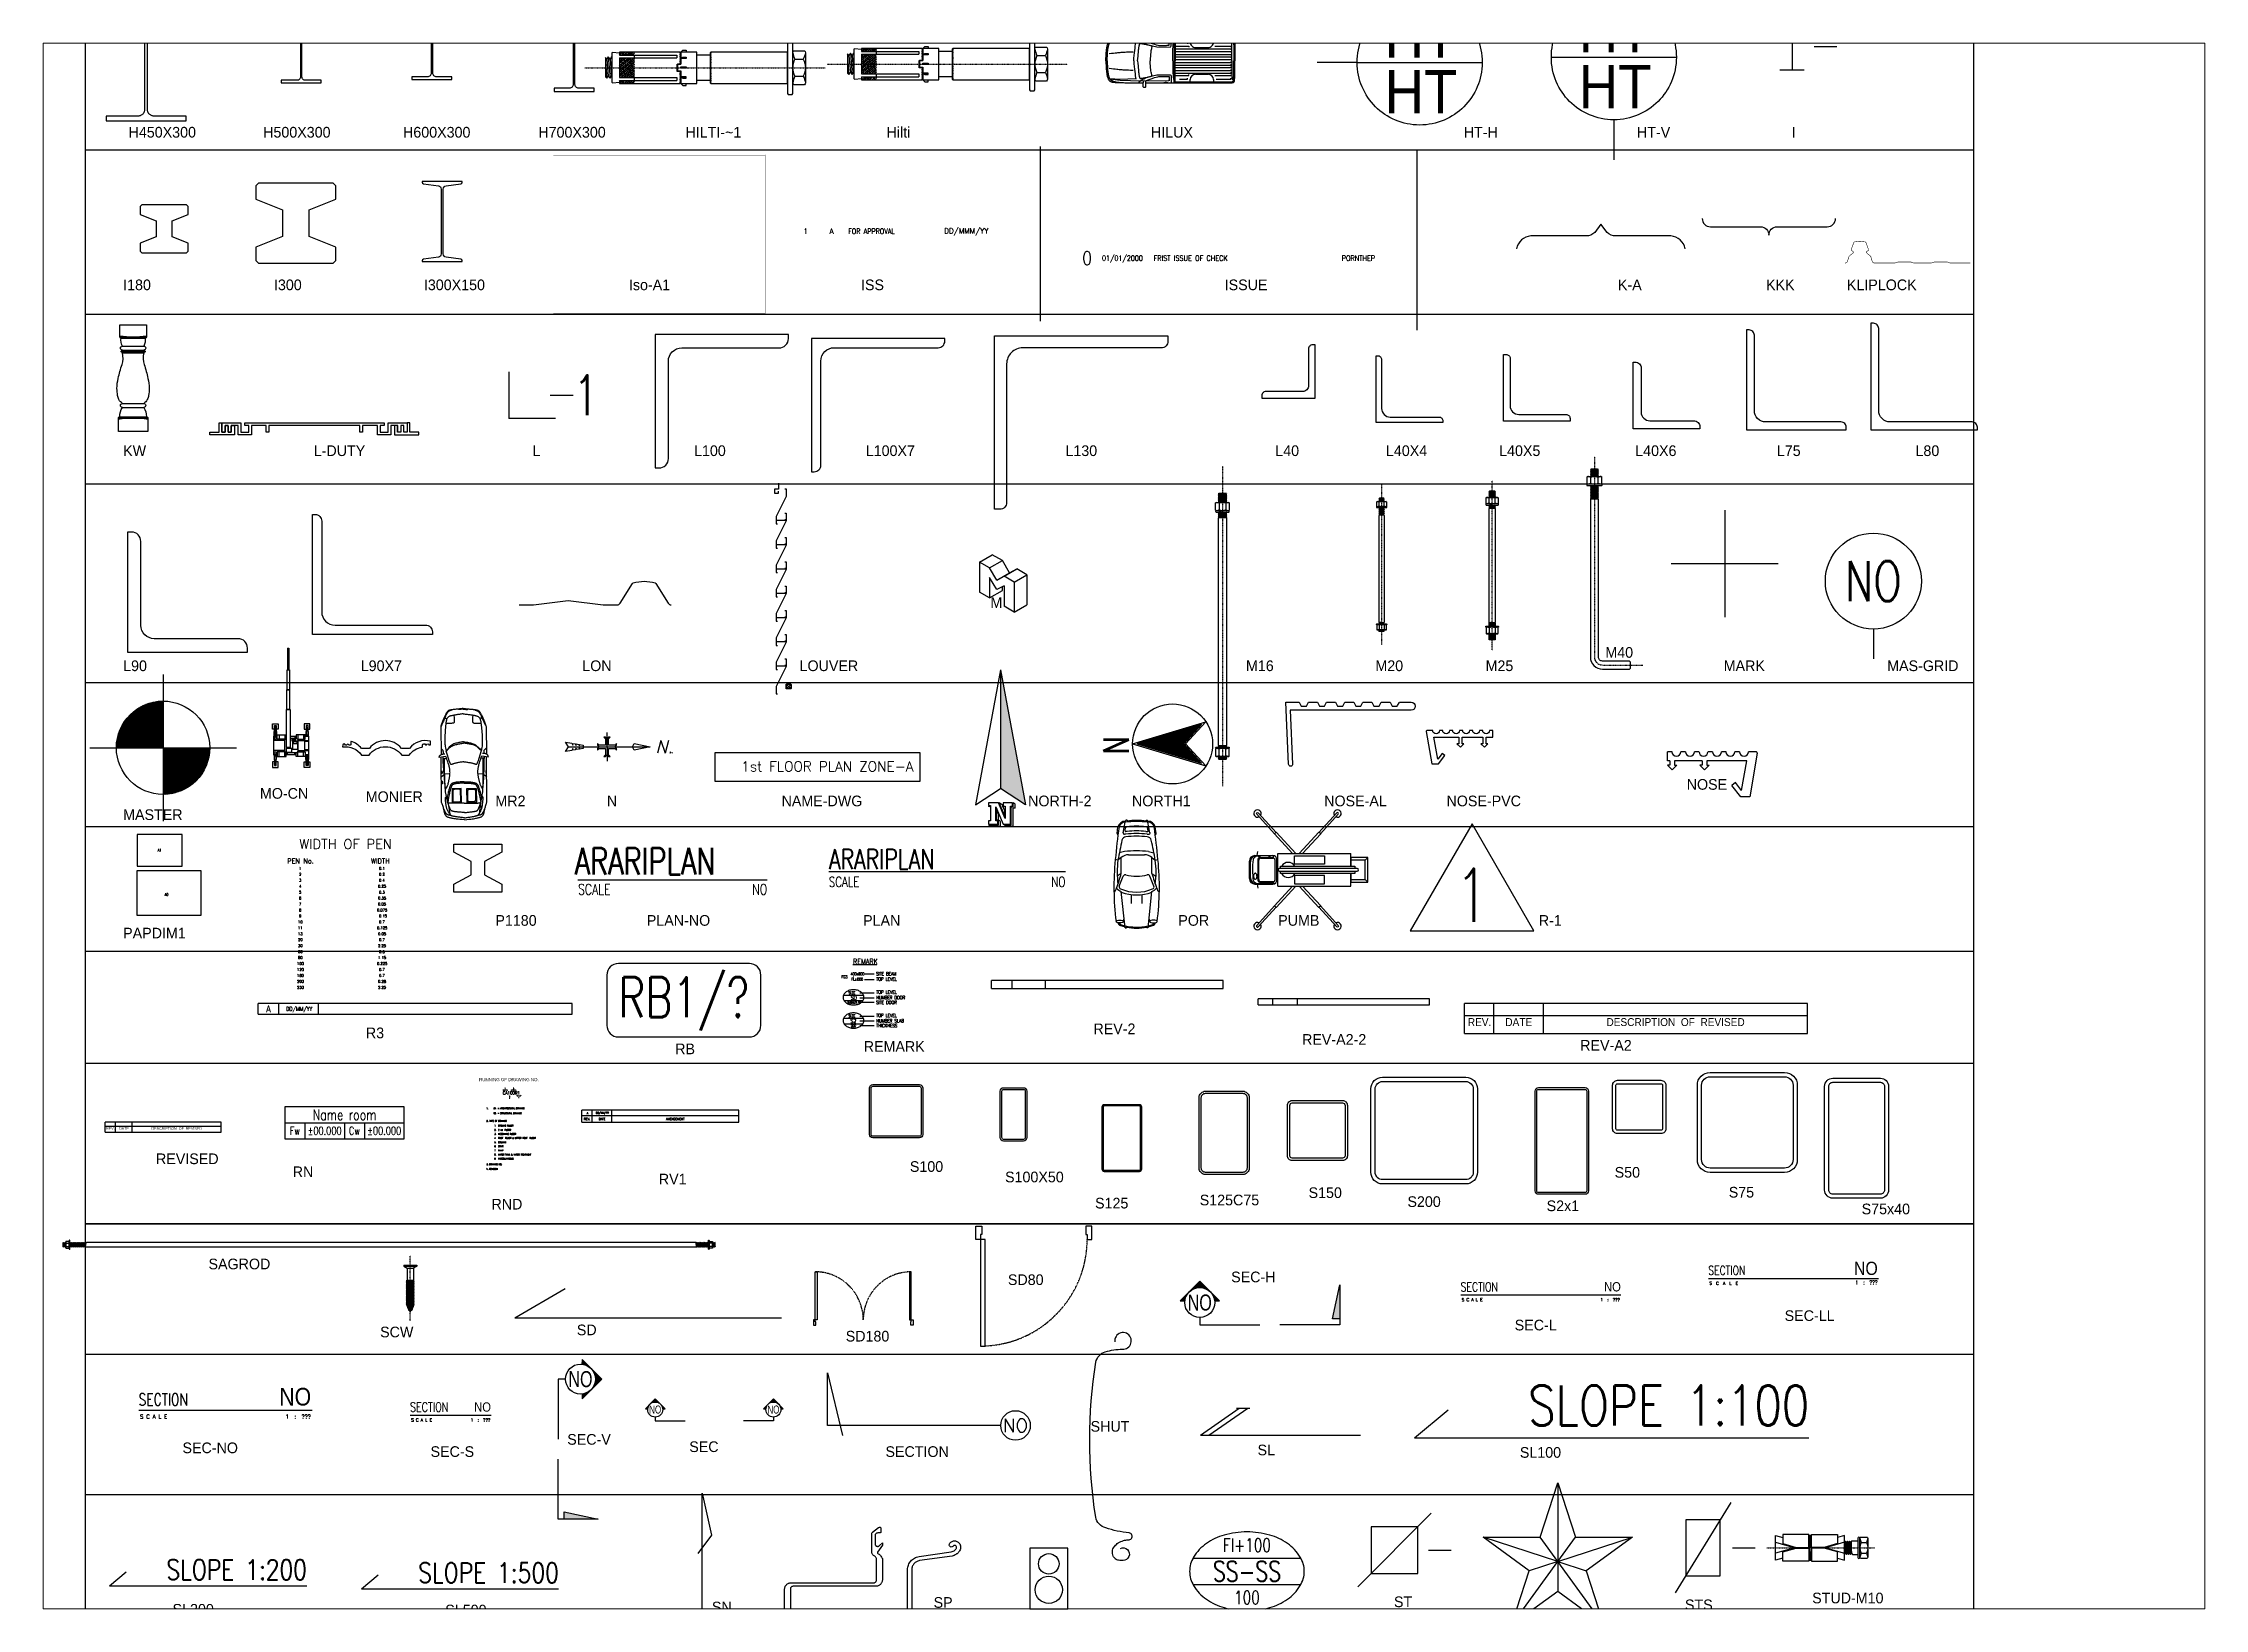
# Paper-space layout 'Layout1' of a CAD drawing. Header units: inches, sheet in millimetres. Extents: x 0 to 812, y 0 to 588.
# The model-space entities are those that its viewports show. They can reach past a viewport. Long polylines and large blocks are cut down to what shows.
import ezdxf
from ezdxf.enums import TextEntityAlignment as Align

# ---------------------------------------------------------------- set-up
doc = ezdxf.new("R2010")
doc.units = ezdxf.units.IN
doc.header["$MEASUREMENT"] = 0
for name, pattern in [('CENTER2', [1.125, 0.75, -0.125, 0.125, -0.125]), ('DOT1', [0.0175, 0, -0.0175]), ('GRID5', [0.75, 0.5, -0.1, 0.05, -0.1]), ('GRID7', [0.295, 0.2, -0.04, 0.015, -0.04]), ('Phantom4', [0.725, 0.35, -0.075, 0.075, -0.075, 0.075, -0.075])]:
    doc.linetypes.add(name, pattern=pattern)
for name, color, linetype in [('1', 7, 'Continuous'), ('4', 4, 'Continuous'), ('BEAM', 2, 'Continuous'), ('BOLT', 7, 'Continuous'), ('COVER', 1, 'Continuous'), ('D', 1, 'Continuous'), ('DIM', 8, 'Continuous'), ('DOOR', 9, 'Continuous'), ('DOOR-FRAME', 4, 'Continuous'), ('FIN', 2, 'Continuous'), ('FLASHING', 4, 'Continuous'), ('FURNITURE', 15, 'Continuous'), ('GRID', 8, 'CENTER2'), ('GRID1', 254, 'GRID7'), ('H-450X300X11X18', 7, 'Continuous'), ('H-600X300X12X20', 7, 'Continuous'), ('H-700X300X13X24', 7, 'Continuous'), ('H500X300X11X18', 7, 'Continuous'), ('I-300X150X8X13', 7, 'Continuous'), ('L-100X10X10', 7, 'Continuous'), ('L-100X10X7', 7, 'Continuous'), ('L-130X130X9', 7, 'Continuous'), ('L-40X40X5', 7, 'Continuous'), ('L-50X50X4', 2, 'Continuous'), ('L-50X50X5', 2, 'Continuous'), ('L-50X50X6', 2, 'Continuous'), ('L-75X75X6', 9, 'Continuous'), ('L-80X80X6', 7, 'Continuous'), ('L-90X90X10', 7, 'Continuous'), ('L-90X90X7', 7, 'Continuous'), ('LOUVER', 4, 'Continuous'), ('METAL-SHEET-SIDING', 7, 'Continuous'), ('PILE', 4, 'Continuous'), ('ROOF', 7, 'Continuous'), ('S-100X100X3-2', 7, 'Continuous'), ('S-100X50X3-2', 7, 'Continuous'), ('S-125X75X23', 7, 'Continuous'), ('S-125X75X3-2', 7, 'Continuous'), ('S-150X150X6', 9, 'Continuous'), ('S-200x100x3-2', 6, 'Continuous'), ('S-200X200X8', 7, 'Continuous'), ('S-50X50X32', 4, 'Continuous'), ('S-75X40X3-2', 2, 'Continuous'), ('S-75X75X3-2', 7, 'Continuous'), ('SAGROD', 9, 'Continuous'), ('SECTION', 3, 'Continuous'), ('SHEET-PILE', 6, 'Continuous'), ('SHUT', 7, 'Continuous'), ('T3', 5, 'Continuous'), ('TEXT', 6, 'Continuous'), ('TEXT-B', 4, 'Continuous'), ('TRUSS1', 2, 'Continuous'), ('TXT', 2, 'Continuous'), ('TXT-9', 9, 'Continuous'), ('VPORTS', 7, 'Continuous'), ('WALL', 4, 'Continuous')]:
    doc.layers.add(name, color=color, linetype=linetype)
doc.styles.add('C', font='ITALIC')
doc.styles.add('EUR', font='eur_____.pfb', dxfattribs={"width": 0.95})
doc.styles.add('OT', font='helv.shx')
doc.styles.add('RS', font='ROMANS')
doc.styles.add('Rs75', font='romans.shx', dxfattribs={"width": 0.75})
pattern_1 = [(40, (-2866.52, -1090.8994), (-0.8034845, 0.95755555), []), (130, (-2866.52, -1090.8994), (-2.5645246, 1.1116266), [3.125, -1.875])]

psp = doc.layouts.get("Layout1")

msp = doc.modelspace()

# ---------------------------------------------------------------- texts
at = {"layer": '4'}
for s, p in [('H450X300', (-2545.66245, 2283.122)), ('H500X300', (-2540.61619, 2283.122)), ('H600X300', (-2535.36924, 2283.122)), ('H700X300', (-2530.29431, 2283.122)), ('HILTI-~1', (-2524.77682, 2283.122)), ('Hilti', (-2517.23453, 2283.122)), ('HILUX', (-2507.31687, 2283.122)), ('HT-H', (-2495.5831, 2283.122)), ('HT-V', (-2489.08779, 2283.122)), ('I', (-2483.29125, 2283.122)), ('I180', (-2545.86636, 2277.39928)), ('I300', (-2540.20934, 2277.39928)), ('I300X150', (-2534.58572, 2277.39928)), ('Iso-A1', (-2526.89676, 2277.39928)), ('ISS', (-2518.19183, 2277.39928)), ('ISSUE', (-2504.5519, 2277.39928)), ('K-A', (-2489.80302, 2277.39928)), ('KKK', (-2484.24736, 2277.39928)), ('KLIPLOCK', (-2481.21494, 2277.39928)), ('KW', (-2545.86636, 2271.17972)), ('L-DUTY', (-2538.71758, 2271.17972)), ('L', (-2530.51253, 2271.17972)), ('L100', (-2524.45415, 2271.17972)), ('L100X7', (-2518.01414, 2271.17972)), ('L130', (-2510.52464, 2271.17972)), ('L40', (-2502.65352, 2271.17972)), ('L40X4', (-2498.50329, 2271.17972)), ('L40X5', (-2494.25765, 2271.17972)), ('L40X6', (-2489.15335, 2271.17972)), ('L75', (-2483.84114, 2271.17972)), ('L80', (-2478.64143, 2271.17972)), ('M', (-2513.33638, 2265.48501)), ('L90', (-2545.86636, 2263.1149)), ('L90X7', (-2536.95584, 2263.1149)), ('LON', (-2528.64579, 2263.1149)), ('LOUVER', (-2520.49608, 2263.1149)), ('M16', (-2503.75298, 2263.1149)), ('M20', (-2498.89919, 2263.1149)), ('M25', (-2494.7669, 2263.1149)), ('M40', (-2490.27387, 2263.61618)), ('MAS-GRID', (-2479.70354, 2263.1149)), ('MARK', (-2485.83637, 2263.1149)), ('MO-CN', (-2540.73517, 2258.32883)), ('NOSE', (-2487.22301, 2258.66574)), ('MASTER', (-2545.86636, 2257.5316)), ('MONIER', (-2536.76803, 2258.20488)), ('MR2', (-2531.90426, 2258.04573)), ('N', (-2527.72467, 2258.04573)), ('NAME-DWG', (-2521.17135, 2258.04573)), ('NORTH-2', (-2511.92387, 2258.04573)), ('NORTH1', (-2508.02829, 2258.04573)), ('NOSE-AL', (-2500.81963, 2258.04573)), ('NOSE-PVC', (-2496.2323, 2258.04573)), ('P1180', (-2531.90426, 2253.56569)), ('PLAN-NO', (-2526.22549, 2253.56569)), ('PLAN', (-2518.11296, 2253.56569)), ('POR', (-2506.29185, 2253.56569)), ('PUMB', (-2502.54464, 2253.56569)), ('R-1', (-2492.77097, 2253.56569)), ('PAPDIM1', (-2545.86636, 2253.09018)), ('R3', (-2536.76173, 2249.34762)), ('REV-2', (-2509.47486, 2249.49958)), ('RB', (-2525.16145, 2248.74695)), ('REMARK', (-2518.09033, 2248.83934)), ('REV-A2-2', (-2501.65, 2249.10182)), ('REV-A2', (-2491.21679, 2248.88084)), ('REVISED', (-2544.63455, 2244.62658)), ('RN', (-2539.50638, 2244.14037)), ('RV1', (-2525.77519, 2243.86582)), ('S100', (-2516.35951, 2244.33649)), ('S100X50', (-2512.78943, 2243.94426)), ('S50', (-2489.9249, 2244.11908)), ('RND', (-2532.05232, 2242.92448)), ('S125', (-2509.41353, 2242.96314)), ('S125C75', (-2505.48806, 2243.08088)), ('S150', (-2501.40558, 2243.35559)), ('S200', (-2497.6973, 2243.02024)), ('S2x1', (-2492.47647, 2242.86326)), ('S75', (-2485.6462, 2243.37344)), ('S75x40', (-2480.66086, 2242.74552)), ('SAGROD', (-2542.66431, 2240.68163)), ('SD80', (-2512.68205, 2240.09317)), ('SEC-H', (-2504.30903, 2240.19619)), ('SCW', (-2536.22832, 2238.13142)), ('SD', (-2528.85046, 2238.20991)), ('SEC-L', (-2493.67393, 2238.39147)), ('SEC-LL', (-2483.54901, 2238.74456)), ('SD180', (-2518.76481, 2237.97455)), ('SEC-V', (-2529.21004, 2234.10461)), ('SHUT', (-2509.58066, 2234.5932)), ('SEC-NO', (-2543.64078, 2233.78718)), ('SEC-S', (-2534.33642, 2233.64701)), ('SEC', (-2524.63291, 2233.83006)), ('SECTION', (-2517.27471, 2233.64695)), ('SL', (-2503.31796, 2233.70748)), ('SL100', (-2493.48093, 2233.61582)), ('SL200', (-2544.01219, 2227.73151)), ('SL500', (-2533.78346, 2227.70296)), ('SN', (-2523.78325, 2227.81722)), ('SP-Z', (-2519.89748, 2227.56015)), ('SP', (-2515.4688, 2227.98857)), ('ST', (-2498.20254, 2228.0131)), ('STS', (-2487.28806, 2227.89884)), ('STUD-M10', (-2482.51651, 2228.15591))]:
    msp.add_text(s, height=0.4, dxfattribs=at).set_placement(p)

# ---------------------------------------------------------------- blocks, each defined once
blk = doc.blocks.new('H450X300')
at = {"layer": 'H-450X300X11X18'}
blk.add_lwpolyline([(-150, 207), (-29.5, 207, -0.414214), (-5.5, 183), (-5.5, -183, -0.414214), (-29.5, -207), (-150, -207), (-150, -225), (150, -225), (150, -207), (29.5, -207, -0.414214), (5.5, -183), (5.5, 183, -0.414214), (29.5, 207), (150, 207), (150, 225), (-150, 225)], format="xyb", close=True, dxfattribs=at)
blk = doc.blocks.new('H500X300')
at = {"layer": 'H500X300X11X18'}
blk.add_lwpolyline([(-150, 232), (-31.5, 232, -0.4142136), (-5.5, 206), (-5.5, -206, -0.4142136), (-31.5, -232), (-150, -232), (-150, -250), (150, -250), (150, -232), (31.5, -232, -0.4142136), (5.5, -206), (5.5, 206, -0.4142136), (31.5, 232), (150, 232), (150, 250), (-150, 250)], format="xyb", close=True, dxfattribs=at)
blk = doc.blocks.new('H600X300')
at = {"layer": 'H-600X300X12X20'}
blk.add_lwpolyline([(-150, 280), (-34, 280, -0.414214), (-6, 252), (-6, -252, -0.414214), (-34, -280), (-150, -280), (-150, -300), (150, -300), (150, -280), (34, -280, -0.414214), (6, -252), (6, 252, -0.414214), (34, 280), (150, 280), (150, 300), (-150, 300)], format="xyb", close=True, dxfattribs=at)
blk = doc.blocks.new('H700X300')
at = {"layer": 'H-700X300X13X24'}
blk.add_lwpolyline([(-150, 326), (-34.5, 326, -0.4142136), (-6.5, 298), (-6.5, -298, -0.4142136), (-34.5, -326), (-150, -326), (-150, -350), (150, -350), (150, -326), (34.5, -326, -0.4142136), (6.5, -298), (6.5, 298, -0.4142136), (34.5, 326), (150, 326), (150, 350), (-150, 350)], format="xyb", close=True, dxfattribs=at)
blk = doc.blocks.new('HILTI-~1')
at = {"layer": 'BOLT'}
h = blk.add_hatch(dxfattribs=at)
h.set_pattern_fill('ANSI38', scale=10, angle=355, style=0)
h.set_pattern_definition(pattern_1)
h.paths.add_polyline_path([(-114.8, -9.3), (-126, -9.3), (-126, -11.5), (-114.8, -11.5)])
h.paths.add_polyline_path([(-114.8, 0.2), (-126, 0.2), (-126, -7.2), (-114.8, -7.2)])
h.paths.add_polyline_path([(-114.8, 7.7), (-126, 7.7), (-126, 0.2), (-114.8, 0.2)])
h.paths.add_polyline_path([(-114.8, 12), (-126, 12), (-126, 9.7), (-114.8, 9.7)])
at = {"layer": 'BOLT', "color": 8, "linetype": 'GRID5'}
blk.add_line((-151.9, 0.2), (28.4, 0.2), dxfattribs=at)
at = {"layer": 'BOLT'}
for p, q in [((-136.5, 4.5), (-135.5, -7.7)), ((-135.5, 6.6), (-134.4, -6.2)), ((-134.4, 8.3), (-133.1, -7.7)), ((-133.1, 6.6), (-132, -6.2)), ((-132, 8.3), (-131.8, 6.2)), ((-83, 9.7), (-83, 7.7)), ((-80, 12), (-78.5, 13.5)), ((-80, 7.3), (-78.5, 8.2)), ((-80, 7.1), (-78.5, 7.7)), ((-76, 7.1), (-80, 7.1)), ((-78.5, 13.5), (-76, 13.5)), ((-78.5, 8.2), (-76, 8.2)), ((-78.5, 7.7), (-78.5, 8.2)), ((-78.5, 7.7), (-76, 7.7)), ((-78.5, 0.8), (-78.5, -0.2)), ((-76, 13.5), (-76, 12)), ((-76, 8.2), (-76, 7.1)), ((-76, 7.7), (-76, 7.1)), ((5.6, 6.6), (11.9, 6.6)), ((-83, -7.2), (-83, -9.3)), ((-80, -6.6), (-78.5, -7.2)), ((-76, -6.6), (-80, -6.6)), ((-80, -6.8), (-78.5, -7.7)), ((-80, -11.5), (-78.5, -13)), ((-78.5, -7.2), (-76, -7.2)), ((-78.5, -7.2), (-78.5, -7.7)), ((-78.5, -7.7), (-76, -7.7)), ((-78.5, -13), (-76, -13)), ((-76, -7.2), (-76, -6.6)), ((-76, -7.7), (-76, -6.6)), ((-76, -13), (-76, -11.5)), ((5.6, -6.2), (11.9, -6.2))]:
    blk.add_line(p, q, dxfattribs=at)
at = {"layer": 'BOLT', "color": 8}
for p, q in [((-126, 9.7), (-83, 9.7)), ((-126, 7.7), (-83, 7.7)), ((-126, -7.2), (-83, -7.2)), ((-126, -9.3), (-83, -9.3))]:
    blk.add_line(p, q, dxfattribs=at)
at = {"layer": 'BOLT', "color": 7, "linetype": 'DOT1'}
for p, q in [((-80.5, 3), (-80.5, 12)), ((-57.5, 12), (-57.5, -11.5)), ((-80.5, -11.5), (-80.5, -2.5))]:
    blk.add_line(p, q, dxfattribs=at)
at = {"layer": 'BOLT', "color": 9}
for p, q in [((-58, 9.7), (-68, 9.7)), ((-68, -9.2), (-58, -9.2))]:
    blk.add_line(p, q, dxfattribs=at)
at = {"layer": 'BOLT'}
for points in [[(0.5, -19.8), (3.5, -19.8), (4, -19.2), (4, 19.3), (3.6, 20.1), (3.5, 20.2), (1, 20.2), (0.1, 19.9), (0, 19.8), (0, -19.2)], [(-80, 0.8), (-76, 0.8), (-76, -0.2), (-80, -0.2)]]:
    blk.add_lwpolyline(points, close=True, dxfattribs=at)
at = {"layer": 'BOLT', "color": 8}
blk.add_lwpolyline([(-131.8, 8), (-132, 8.3), (-133.1, 6.6), (-134.4, 8.3), (-135.5, 6.6), (-136.5, 7.9), (-136.5, -6.5), (-135.5, -7.7), (-134.4, -6.2), (-133.1, -7.7), (-132, -6.2), (-131.8, -6.4)], dxfattribs=at)
at = {"layer": 'BOLT', "color": 9, "flags": 128}
blk.add_lwpolyline([(-126, 11.1), (-131.3, 11.7), (-131.8, 11.3), (-131.8, -10.7), (-131.3, -11.2), (-126, -10.6)], dxfattribs=at)
at = {"layer": 'BOLT', "color": 9}
for points in [[(-126, -9.3), (-126, -11.5), (-80.5, -11.5), (-80, -11), (-80, -2.5), (-82.8, -2.5), (-82.8, 3), (-80, 3), (-80, 11.5), (-80.5, 12), (-126, 12), (-126, 9.7)], [(-126, 7.7), (-126, -7.2)]]:
    blk.add_lwpolyline(points, dxfattribs=at)
at = {"layer": 'BOLT', "flags": 128}
for points in [[(-114.8, 7.7), (-114.8, 9.2), (-115.3, 9.7)], [(-115.3, -9.3), (-114.8, -8.8), (-114.8, -7.2)]]:
    blk.add_lwpolyline(points, dxfattribs=at)
at = {"layer": 'BOLT', "color": 9}
for points in [[(-80, -2.2), (-80, -11.5), (-68, -11.5), (-68, 12), (-80, 12), (-80, 2.8), (-82.5, 2.8), (-82.5, -2.2)], [(0, 12), (-57.5, 12), (-58, 11.5), (-58, -11), (-57.5, -11.5), (0, -11.5)]]:
    blk.add_lwpolyline(points, close=True, dxfattribs=at)
blk.add_lwpolyline([(4.8, -12.6, -0.236068), (4, -11), (4, 11.4, -0.244672), (4.8, 13), (12.7, 13, -0.244672), (13.5, 11.4), (13.5, -11, -0.236068), (12.7, -12.6), (4.8, -12.6)], format="xyb", dxfattribs=at)
at = {"layer": 'BOLT'}
for points in [[(4, 11.4, 0.058766), (5.6, 6.6, 0.24917), (5.6, -6.2, 0.069498), (4, -11)], [(13.5, 11.4, -0.058766), (11.9, 6.6, -0.24917), (11.9, -6.2, -0.069498), (13.5, -11)]]:
    blk.add_lwpolyline(points, format="xyb", dxfattribs=at)
blk = doc.blocks.new('Hilti')
at = {"layer": 'BOLT'}
h = blk.add_hatch(dxfattribs=at)
h.set_pattern_fill('ANSI38', scale=10, angle=355, style=0)
h.set_pattern_definition(pattern_1)
h.paths.add_polyline_path([(-114.8, -9.3), (-126, -9.3), (-126, -11.5), (-114.8, -11.5)])
h.paths.add_polyline_path([(-114.8, 0.2), (-126, 0.2), (-126, -7.2), (-114.8, -7.2)])
h.paths.add_polyline_path([(-114.8, 7.7), (-126, 7.7), (-126, 0.2), (-114.8, 0.2)])
h.paths.add_polyline_path([(-114.8, 12), (-126, 12), (-126, 9.7), (-114.8, 9.7)])
at = {"layer": 'BOLT', "color": 8, "linetype": 'GRID5'}
blk.add_line((-151.9, 0.2), (28.4, 0.2), dxfattribs=at)
at = {"layer": 'BOLT'}
for p, q in [((-136.5, 4.5), (-135.5, -7.7)), ((-135.5, 6.6), (-134.4, -6.2)), ((-134.4, 8.3), (-133.1, -7.7)), ((-133.1, 6.6), (-132, -6.2)), ((-132, 8.3), (-131.8, 6.2)), ((-83, 9.7), (-83, 7.7)), ((-80, 12), (-78.5, 13.5)), ((-80, 7.3), (-78.5, 8.2)), ((-80, 7.1), (-78.5, 7.7)), ((-76, 7.1), (-80, 7.1)), ((-78.5, 13.5), (-76, 13.5)), ((-78.5, 8.2), (-76, 8.2)), ((-78.5, 7.7), (-78.5, 8.2)), ((-78.5, 7.7), (-76, 7.7)), ((-78.5, 0.8), (-78.5, -0.2)), ((-76, 13.5), (-76, 12)), ((-76, 8.2), (-76, 7.1)), ((-76, 7.7), (-76, 7.1)), ((5.6, 6.6), (11.9, 6.6)), ((-83, -7.2), (-83, -9.3)), ((-80, -6.6), (-78.5, -7.2)), ((-76, -6.6), (-80, -6.6)), ((-80, -6.8), (-78.5, -7.7)), ((-80, -11.5), (-78.5, -13)), ((-78.5, -7.2), (-76, -7.2)), ((-78.5, -7.2), (-78.5, -7.7)), ((-78.5, -7.7), (-76, -7.7)), ((-78.5, -13), (-76, -13)), ((-76, -7.2), (-76, -6.6)), ((-76, -7.7), (-76, -6.6)), ((-76, -13), (-76, -11.5)), ((5.6, -6.2), (11.9, -6.2))]:
    blk.add_line(p, q, dxfattribs=at)
at = {"layer": 'BOLT', "color": 8}
for p, q in [((-126, 9.7), (-83, 9.7)), ((-126, 7.7), (-83, 7.7)), ((-126, -7.2), (-83, -7.2)), ((-126, -9.3), (-83, -9.3))]:
    blk.add_line(p, q, dxfattribs=at)
at = {"layer": 'BOLT', "color": 7, "linetype": 'DOT1'}
for p, q in [((-80.5, 3), (-80.5, 12)), ((-57.5, 12), (-57.5, -11.5)), ((-80.5, -11.5), (-80.5, -2.5))]:
    blk.add_line(p, q, dxfattribs=at)
at = {"layer": 'BOLT', "color": 9}
for p, q in [((-58, 9.7), (-68, 9.7)), ((-68, -9.2), (-58, -9.2))]:
    blk.add_line(p, q, dxfattribs=at)
at = {"layer": 'BOLT'}
for points in [[(0.5, -19.8), (3.5, -19.8), (4, -19.2), (4, 19.3), (3.6, 20.1), (3.5, 20.2), (1, 20.2), (0.1, 19.9), (0, 19.8), (0, -19.2)], [(-80, 0.8), (-76, 0.8), (-76, -0.2), (-80, -0.2)]]:
    blk.add_lwpolyline(points, close=True, dxfattribs=at)
at = {"layer": 'BOLT', "color": 8}
blk.add_lwpolyline([(-131.8, 8), (-132, 8.3), (-133.1, 6.6), (-134.4, 8.3), (-135.5, 6.6), (-136.5, 7.9), (-136.5, -6.5), (-135.5, -7.7), (-134.4, -6.2), (-133.1, -7.7), (-132, -6.2), (-131.8, -6.4)], dxfattribs=at)
at = {"layer": 'BOLT', "color": 9, "flags": 128}
blk.add_lwpolyline([(-126, 11.1), (-131.3, 11.7), (-131.8, 11.3), (-131.8, -10.7), (-131.3, -11.2), (-126, -10.6)], dxfattribs=at)
at = {"layer": 'BOLT', "color": 9}
for points in [[(-126, -9.3), (-126, -11.5), (-80.5, -11.5), (-80, -11), (-80, -2.5), (-82.8, -2.5), (-82.8, 3), (-80, 3), (-80, 11.5), (-80.5, 12), (-126, 12), (-126, 9.7)], [(-126, 7.7), (-126, -7.2)]]:
    blk.add_lwpolyline(points, dxfattribs=at)
at = {"layer": 'BOLT', "flags": 128}
for points in [[(-114.8, 7.7), (-114.8, 9.2), (-115.3, 9.7)], [(-115.3, -9.3), (-114.8, -8.8), (-114.8, -7.2)]]:
    blk.add_lwpolyline(points, dxfattribs=at)
at = {"layer": 'BOLT', "color": 9}
for points in [[(-80, -2.2), (-80, -11.5), (-68, -11.5), (-68, 12), (-80, 12), (-80, 2.8), (-82.5, 2.8), (-82.5, -2.2)], [(0, 12), (-57.5, 12), (-58, 11.5), (-58, -11), (-57.5, -11.5), (0, -11.5)]]:
    blk.add_lwpolyline(points, close=True, dxfattribs=at)
blk.add_lwpolyline([(4.8, -12.6, -0.236068), (4, -11), (4, 11.4, -0.244672), (4.8, 13), (12.7, 13, -0.244672), (13.5, 11.4), (13.5, -11, -0.236068), (12.7, -12.6), (4.8, -12.6)], format="xyb", dxfattribs=at)
at = {"layer": 'BOLT'}
for points in [[(4, 11.4, 0.058766), (5.6, 6.6, 0.24917), (5.6, -6.2, 0.069498), (4, -11)], [(13.5, 11.4, -0.058766), (11.9, 6.6, -0.24917), (11.9, -6.2, -0.069498), (13.5, -11)]]:
    blk.add_lwpolyline(points, format="xyb", dxfattribs=at)
blk = doc.blocks.new('HILUX')
for p, q in [((1.488, 1.568), (1.488, 1.809)), ((1.488, 1.65), (2.443, 1.65)), ((2.558, 1.65), (2.558, 0.825)), ((2.598, 1.65), (2.598, 0.825)), ((1.488, 1.568), (1.621, 1.517)), ((1.621, 1.517), (1.731, 1.479)), ((1.731, 1.479), (1.819, 1.451)), ((1.819, 1.451), (1.89, 1.431)), ((1.89, 1.431), (1.945, 1.418)), ((1.945, 1.418), (1.989, 1.41)), ((1.989, 1.41), (2.025, 1.407)), ((2.025, 1.407), (2.055, 1.405)), ((2.055, 1.405), (2.082, 1.404)), ((2.082, 1.404), (2.106, 1.403)), ((2.106, 1.403), (2.129, 1.403)), ((2.129, 1.403), (2.151, 1.403)), ((2.151, 1.403), (2.171, 1.404)), ((2.171, 1.404), (2.19, 1.404)), ((2.19, 1.404), (2.208, 1.405)), ((2.208, 1.405), (2.226, 1.406)), ((2.226, 1.406), (2.244, 1.406)), ((2.244, 1.406), (2.262, 1.407)), ((2.262, 1.407), (2.279, 1.409)), ((2.279, 1.409), (2.295, 1.412)), ((2.295, 1.412), (2.379, 1.413)), ((2.376, 1.565), (2.343, 1.562)), ((2.379, 1.413), (2.376, 1.565)), ((2.558, 0), (2.558, 0.825)), ((2.598, 0), (2.598, 0.825)), ((2.604, 1.375), (3.112, 1.375)), ((2.604, 1.281), (4.696, 1.281)), ((2.604, 1.179), (4.696, 1.179)), ((2.604, 1.066), (4.696, 1.066)), ((2.604, 0.979), (4.696, 0.979)), ((2.604, 0.885), (4.696, 0.885)), ((2.759, 1.505), (3.057, 1.505)), ((3.057, 1.505), (3.057, 1.469)), ((3.112, 1.375), (3.112, 1.336)), ((3.159, 1.61), (3.159, 1.527)), ((3.359, 1.327), (3.837, 1.327)), ((4.037, 1.527), (4.037, 1.61)), ((4.092, 1.375), (4.692, 1.375)), ((4.142, 1.508), (4.688, 1.508)), ((4.688, 1.508), (4.688, 1.473)), ((4.692, 1.375), (4.692, 1.34)), ((4.696, 1.281), (4.696, 1.246)), ((4.696, 1.179), (4.696, 1.144)), ((4.696, 1.066), (4.696, 1.03)), ((4.696, 0.979), (4.696, 0.944)), ((4.696, 0.885), (4.696, 0.85)), ((1.488, 0.082), (1.621, 0.133)), ((1.488, 0.082), (1.488, -0.159)), ((1.488, 0), (2.443, 0)), ((1.621, 0.133), (1.731, 0.171)), ((1.731, 0.171), (1.819, 0.199)), ((1.819, 0.199), (1.89, 0.219)), ((1.89, 0.219), (1.945, 0.232)), ((1.945, 0.232), (1.989, 0.24)), ((1.989, 0.24), (2.025, 0.243)), ((2.025, 0.243), (2.055, 0.245)), ((2.055, 0.245), (2.082, 0.246)), ((2.082, 0.246), (2.106, 0.247)), ((2.106, 0.247), (2.129, 0.247)), ((2.129, 0.247), (2.151, 0.247)), ((2.151, 0.247), (2.171, 0.246)), ((2.171, 0.246), (2.19, 0.246)), ((2.19, 0.246), (2.208, 0.245)), ((2.208, 0.245), (2.226, 0.244)), ((2.226, 0.244), (2.244, 0.244)), ((2.244, 0.244), (2.262, 0.243)), ((2.262, 0.243), (2.279, 0.241)), ((2.279, 0.241), (2.295, 0.238)), ((2.295, 0.238), (2.379, 0.237)), ((2.376, 0.085), (2.343, 0.088)), ((2.379, 0.237), (2.376, 0.085)), ((2.604, 0.765), (4.696, 0.765)), ((2.604, 0.671), (4.696, 0.671)), ((2.604, 0.584), (4.696, 0.584)), ((2.604, 0.471), (4.696, 0.471)), ((2.604, 0.369), (4.696, 0.369)), ((2.604, 0.275), (3.112, 0.275)), ((2.759, 0.145), (3.057, 0.145)), ((3.057, 0.145), (3.057, 0.181)), ((3.112, 0.275), (3.112, 0.314)), ((3.159, 0.04), (3.159, 0.123)), ((3.359, 0.323), (3.837, 0.323)), ((4.037, 0.123), (4.037, 0.04)), ((4.092, 0.275), (4.692, 0.275)), ((4.142, 0.142), (4.688, 0.142)), ((4.688, 0.142), (4.688, 0.177)), ((4.692, 0.275), (4.692, 0.31)), ((4.696, 0.765), (4.696, 0.8)), ((4.696, 0.671), (4.696, 0.706)), ((4.696, 0.584), (4.696, 0.62)), ((4.696, 0.471), (4.696, 0.506)), ((4.696, 0.369), (4.696, 0.404))]:
    blk.add_line(p, q)
for points in [[(0, 0.825), (0.004, 0.919), (0.008, 1.002), (0.012, 1.076), (0.016, 1.14), (0.021, 1.197), (0.026, 1.248), (0.032, 1.293), (0.038, 1.333), (0.046, 1.37), (0.053, 1.403), (0.062, 1.434), (0.071, 1.461), (0.081, 1.486), (0.091, 1.508), (0.101, 1.527), (0.112, 1.544), (0.124, 1.558), (0.136, 1.57), (0.148, 1.58), (0.161, 1.589), (0.174, 1.596), (0.189, 1.602), (0.204, 1.607), (0.22, 1.611), (0.236, 1.615), (0.254, 1.618), (0.274, 1.621), (0.295, 1.624), (0.318, 1.626), (0.344, 1.628), (0.373, 1.63), (0.404, 1.632), (0.439, 1.633), (0.476, 1.634), (0.518, 1.636), (0.562, 1.637), (0.609, 1.638), (0.66, 1.639), (0.714, 1.64), (0.771, 1.641), (0.831, 1.643), (0.896, 1.644), (0.968, 1.646), (1.048, 1.647), (1.139, 1.648), (1.241, 1.649), (1.357, 1.65), (1.4, 1.65)], [(0.044, 0.825), (0.049, 0.927), (0.055, 1.015), (0.061, 1.091), (0.066, 1.156), (0.072, 1.211), (0.079, 1.259), (0.085, 1.299), (0.091, 1.334), (0.097, 1.364), (0.103, 1.39), (0.109, 1.413), (0.115, 1.433), (0.121, 1.45), (0.127, 1.465), (0.134, 1.478), (0.14, 1.489), (0.146, 1.499), (0.153, 1.508), (0.16, 1.516), (0.168, 1.524), (0.176, 1.531), (0.185, 1.537), (0.195, 1.544), (0.205, 1.55), (0.217, 1.557), (0.231, 1.564), (0.245, 1.57), (0.26, 1.577), (0.277, 1.584), (0.294, 1.59), (0.313, 1.596), (0.332, 1.602), (0.353, 1.607), (0.378, 1.612), (0.409, 1.617), (0.448, 1.621), (0.499, 1.626), (0.563, 1.631), (0.644, 1.636), (0.744, 1.641)], [(1.222, 1.649), (1.239, 1.62), (1.266, 1.59), (1.305, 1.559), (1.356, 1.527), (1.418, 1.495), (1.491, 1.464), (1.577, 1.434), (1.674, 1.406)], [(1.488, 1.809), (1.477, 1.817), (1.466, 1.822), (1.456, 1.825), (1.447, 1.826), (1.438, 1.825), (1.43, 1.822), (1.422, 1.819), (1.416, 1.814), (1.41, 1.808), (1.406, 1.802), (1.402, 1.794), (1.399, 1.785), (1.397, 1.774), (1.396, 1.762), (1.395, 1.748), (1.394, 1.732), (1.394, 1.714), (1.394, 1.695), (1.396, 1.674), (1.4, 1.653), (1.405, 1.631), (1.414, 1.609), (1.426, 1.588), (1.442, 1.568)], [(1.592, 1.427), (1.912, 1.349), (2.416, 1.345), (2.437, 1.362), (2.443, 1.389), (2.443, 1.65)], [(2.156, 1.65), (2.166, 1.644), (2.175, 1.64), (2.184, 1.636), (2.193, 1.633), (2.201, 1.631), (2.209, 1.63), (2.216, 1.629), (2.224, 1.628), (2.231, 1.627), (2.237, 1.627), (2.244, 1.627), (2.25, 1.627), (2.257, 1.627), (2.264, 1.627), (2.27, 1.627), (2.277, 1.628), (2.284, 1.629), (2.292, 1.63), (2.299, 1.631), (2.307, 1.633), (2.314, 1.636), (2.322, 1.64), (2.328, 1.644), (2.335, 1.65)], [(2.443, 1.65), (4.092, 1.65)], [(2.514, 0.825), (2.514, 1.015), (2.515, 1.161), (2.517, 1.272), (2.52, 1.359), (2.525, 1.43), (2.533, 1.496), (2.544, 1.566), (2.558, 1.65)], [(4.092, 1.65), (4.31, 1.65), (4.476, 1.648), (4.597, 1.646), (4.681, 1.644), (4.734, 1.641), (4.765, 1.637), (4.78, 1.634), (4.787, 1.631), (4.792, 1.627), (4.796, 1.624), (4.799, 1.621), (4.802, 1.618), (4.805, 1.615), (4.807, 1.612), (4.809, 1.609), (4.811, 1.606), (4.813, 1.603), (4.814, 1.6), (4.816, 1.596), (4.817, 1.593), (4.818, 1.589), (4.82, 1.585), (4.822, 1.58), (4.823, 1.575), (4.825, 1.568), (4.827, 1.552), (4.829, 1.52), (4.831, 1.463), (4.833, 1.373), (4.834, 1.242), (4.835, 1.062), (4.835, 0.825)], [(0, 0.825), (0.004, 0.731), (0.008, 0.648), (0.012, 0.574), (0.016, 0.51), (0.021, 0.453), (0.026, 0.402), (0.032, 0.357), (0.038, 0.317), (0.046, 0.28), (0.053, 0.247), (0.062, 0.216), (0.071, 0.189), (0.081, 0.164), (0.091, 0.142), (0.101, 0.123), (0.112, 0.106), (0.124, 0.092), (0.136, 0.08), (0.148, 0.07), (0.161, 0.061), (0.174, 0.054), (0.189, 0.048), (0.204, 0.043), (0.22, 0.039), (0.236, 0.035), (0.254, 0.032), (0.274, 0.029), (0.295, 0.026), (0.318, 0.024), (0.344, 0.022), (0.373, 0.02), (0.404, 0.018), (0.439, 0.017), (0.476, 0.016), (0.518, 0.014), (0.562, 0.013), (0.609, 0.012), (0.66, 0.011), (0.714, 0.01), (0.771, 0.009), (0.831, 0.007), (0.896, 0.006), (0.968, 0.004), (1.048, 0.003), (1.139, 0.002), (1.241, 0.001), (1.357, 0), (1.4, 0)], [(0.044, 0.825), (0.049, 0.723), (0.055, 0.635), (0.061, 0.559), (0.066, 0.494), (0.072, 0.439), (0.079, 0.391), (0.085, 0.351), (0.091, 0.316), (0.097, 0.286), (0.103, 0.26), (0.109, 0.237), (0.115, 0.217), (0.121, 0.2), (0.127, 0.185), (0.134, 0.172), (0.14, 0.161), (0.146, 0.151), (0.153, 0.142), (0.16, 0.134), (0.168, 0.126), (0.176, 0.119), (0.185, 0.113), (0.195, 0.106), (0.205, 0.1), (0.217, 0.093), (0.231, 0.086), (0.245, 0.08), (0.26, 0.073), (0.277, 0.066), (0.294, 0.06), (0.313, 0.054), (0.332, 0.048), (0.353, 0.043), (0.378, 0.038), (0.409, 0.033), (0.448, 0.029), (0.499, 0.024), (0.563, 0.019), (0.644, 0.014), (0.744, 0.009)], [(0.125, 1.102), (0.212, 1.111), (0.286, 1.119), (0.35, 1.126), (0.405, 1.132), (0.453, 1.137), (0.496, 1.142), (0.534, 1.146), (0.569, 1.149), (0.603, 1.152), (0.638, 1.155), (0.678, 1.157), (0.724, 1.159), (0.779, 1.161), (0.847, 1.163), (0.929, 1.165), (1.029, 1.166)], [(0.146, 1.499), (0.531, 1.549), (1.31, 1.569)], [(1.116, 1.496), (0.535, 1.522), (0.146, 1.499)], [(1.042, 0.825), (1.054, 0.928), (1.065, 1.03), (1.076, 1.129), (1.086, 1.222), (1.095, 1.307), (1.104, 1.384), (1.111, 1.451), (1.117, 1.505)], [(1.042, 0.825), (1.054, 0.722), (1.065, 0.62), (1.076, 0.521), (1.086, 0.428), (1.095, 0.343), (1.104, 0.266), (1.111, 0.199), (1.117, 0.145)], [(1.191, 0.825), (1.199, 0.922), (1.206, 1.007), (1.212, 1.081), (1.218, 1.144), (1.224, 1.198), (1.229, 1.244), (1.234, 1.283), (1.238, 1.316), (1.242, 1.344), (1.245, 1.368), (1.249, 1.387), (1.252, 1.404), (1.255, 1.417), (1.257, 1.428), (1.26, 1.436), (1.262, 1.444), (1.265, 1.45), (1.267, 1.455), (1.27, 1.46), (1.273, 1.464), (1.276, 1.467), (1.279, 1.47), (1.282, 1.473), (1.285, 1.475), (1.289, 1.476), (1.293, 1.478), (1.299, 1.479), (1.308, 1.479), (1.319, 1.478), (1.334, 1.476), (1.353, 1.474), (1.378, 1.47), (1.408, 1.464), (1.442, 1.458), (1.479, 1.451), (1.517, 1.443), (1.556, 1.435), (1.592, 1.427), (1.626, 1.419), (1.654, 1.412), (1.677, 1.406), (1.695, 1.399), (1.707, 1.392), (1.715, 1.383), (1.72, 1.371), (1.72, 1.356), (1.718, 1.336), (1.714, 1.312), (1.707, 1.281), (1.7, 1.244), (1.691, 1.199), (1.683, 1.145), (1.675, 1.081), (1.668, 1.007), (1.662, 0.922), (1.658, 0.825)], [(1.191, 0.825), (1.199, 0.728), (1.206, 0.643), (1.212, 0.569), (1.218, 0.506), (1.224, 0.452), (1.229, 0.406), (1.234, 0.367), (1.238, 0.334), (1.242, 0.306), (1.245, 0.282), (1.249, 0.263), (1.252, 0.246), (1.255, 0.233), (1.257, 0.222), (1.26, 0.214), (1.262, 0.206), (1.265, 0.2), (1.267, 0.195), (1.27, 0.19), (1.273, 0.186), (1.276, 0.183), (1.279, 0.18), (1.282, 0.177), (1.285, 0.175), (1.289, 0.174), (1.293, 0.172), (1.299, 0.171), (1.308, 0.171), (1.319, 0.172), (1.334, 0.174), (1.353, 0.176), (1.378, 0.18), (1.408, 0.186), (1.442, 0.192), (1.479, 0.199), (1.517, 0.207), (1.556, 0.215), (1.592, 0.223), (1.626, 0.231), (1.654, 0.238), (1.677, 0.244), (1.695, 0.251), (1.707, 0.258), (1.715, 0.267), (1.72, 0.279), (1.72, 0.294), (1.718, 0.314), (1.714, 0.338), (1.707, 0.369), (1.7, 0.406), (1.691, 0.451), (1.683, 0.505), (1.675, 0.569), (1.668, 0.643), (1.662, 0.728), (1.658, 0.825)], [(1.31, 1.569), (2.343, 1.562)], [(2.514, 0.825), (2.514, 0.635), (2.515, 0.489), (2.517, 0.378), (2.52, 0.291), (2.525, 0.22), (2.533, 0.154), (2.544, 0.084), (2.558, 0)], [(2.598, 1.61), (4.092, 1.61)], [(4.092, 1.61), (4.31, 1.61), (4.476, 1.608), (4.596, 1.606), (4.679, 1.604), (4.731, 1.601), (4.758, 1.598), (4.766, 1.596), (4.768, 1.595), (4.772, 1.592), (4.774, 1.59), (4.776, 1.588), (4.777, 1.585), (4.778, 1.583), (4.779, 1.581), (4.78, 1.579), (4.781, 1.575), (4.782, 1.571), (4.784, 1.567), (4.785, 1.563), (4.786, 1.56), (4.787, 1.548), (4.789, 1.518), (4.791, 1.462), (4.793, 1.372), (4.794, 1.242), (4.795, 1.062), (4.795, 0.825)], [(4.092, 0), (4.31, 0), (4.476, 0.002), (4.597, 0.004), (4.681, 0.006), (4.734, 0.009), (4.765, 0.013), (4.78, 0.016), (4.787, 0.019), (4.792, 0.023), (4.796, 0.026), (4.799, 0.029), (4.802, 0.032), (4.805, 0.035), (4.807, 0.038), (4.809, 0.041), (4.811, 0.044), (4.813, 0.047), (4.814, 0.05), (4.816, 0.054), (4.817, 0.057), (4.818, 0.061), (4.82, 0.065), (4.822, 0.07), (4.823, 0.075), (4.825, 0.082), (4.827, 0.098), (4.829, 0.13), (4.831, 0.187), (4.833, 0.277), (4.834, 0.408), (4.835, 0.588), (4.835, 0.825)], [(4.092, 0.04), (4.31, 0.04), (4.476, 0.042), (4.596, 0.044), (4.679, 0.046), (4.731, 0.049), (4.758, 0.052), (4.766, 0.054), (4.768, 0.055), (4.772, 0.058), (4.774, 0.06), (4.776, 0.062), (4.777, 0.065), (4.778, 0.067), (4.779, 0.069), (4.78, 0.071), (4.781, 0.075), (4.782, 0.079), (4.784, 0.083), (4.785, 0.087), (4.786, 0.09), (4.787, 0.102), (4.789, 0.132), (4.791, 0.188), (4.793, 0.278), (4.794, 0.408), (4.795, 0.588), (4.795, 0.825)], [(4.726, 0.825), (4.726, 1.491), (4.734, 1.512), (4.755, 1.52), (4.789, 1.521)], [(4.726, 0.825), (4.726, 0.159), (4.734, 0.138), (4.755, 0.13), (4.789, 0.129)], [(0.125, 0.548), (0.212, 0.539), (0.286, 0.531), (0.35, 0.524), (0.405, 0.518), (0.453, 0.513), (0.496, 0.508), (0.534, 0.504), (0.569, 0.501), (0.603, 0.498), (0.638, 0.495), (0.678, 0.493), (0.724, 0.491), (0.779, 0.489), (0.847, 0.487), (0.929, 0.485), (1.029, 0.484)], [(1.116, 0.154), (0.535, 0.128), (0.146, 0.151)], [(0.146, 0.151), (0.531, 0.101), (1.31, 0.081)], [(1.222, 0.001), (1.239, 0.03), (1.266, 0.06), (1.305, 0.091), (1.356, 0.123), (1.418, 0.155), (1.491, 0.186), (1.577, 0.216), (1.674, 0.244)], [(1.31, 0.081), (2.343, 0.088)], [(1.488, -0.159), (1.477, -0.167), (1.466, -0.172), (1.456, -0.175), (1.447, -0.176), (1.438, -0.175), (1.43, -0.172), (1.422, -0.169), (1.416, -0.164), (1.41, -0.158), (1.406, -0.152), (1.402, -0.144), (1.399, -0.135), (1.397, -0.124), (1.396, -0.112), (1.395, -0.098), (1.394, -0.082), (1.394, -0.064), (1.394, -0.045), (1.396, -0.024), (1.4, -0.003), (1.405, 0.019), (1.414, 0.041), (1.426, 0.062), (1.442, 0.082)], [(1.592, 0.223), (1.912, 0.301), (2.416, 0.305), (2.437, 0.288), (2.443, 0.261), (2.443, 0)], [(2.156, 0), (2.166, 0.006), (2.175, 0.01), (2.184, 0.014), (2.193, 0.017), (2.201, 0.019), (2.209, 0.02), (2.216, 0.021), (2.224, 0.022), (2.231, 0.023), (2.237, 0.023), (2.244, 0.023), (2.25, 0.023), (2.257, 0.023), (2.264, 0.023), (2.27, 0.023), (2.277, 0.022), (2.284, 0.021), (2.292, 0.02), (2.299, 0.019), (2.307, 0.017), (2.314, 0.014), (2.322, 0.01), (2.328, 0.006), (2.335, 0)], [(2.443, 0), (4.092, 0)], [(2.598, 0.04), (4.092, 0.04)]]:
    blk.add_lwpolyline(points)
for centre, start, end in [((3.359, 1.527), 180, 270), ((3.837, 1.527), 270, 360), ((3.359, 0.123), 90, 180), ((3.837, 0.123), 0, 90)]:
    blk.add_arc(centre, 0.2, start, end)
blk = doc.blocks.new('HT-H')
at = {"color": 8}
blk.add_line((3, 0), (0, 0), dxfattribs=at)
at = {"color": 9}
blk.add_line((3, 0), (12.38, 0), dxfattribs=at)
blk.add_circle((7.69, 0), 4.69, dxfattribs=at)
at = {"color": 5, "style": 'OT', "width": 0.9}
for p in [(7.78, 1.98), (7.78, -2.19)]:
    blk.add_attdef('NO', text='', height=3.25, dxfattribs=at).set_placement(p, align=Align.MIDDLE)
blk = doc.blocks.new('HT-V')
at = {"color": 9}
blk.add_line((-4.69, 7.69), (4.69, 7.69), dxfattribs=at)
at = {"color": 8}
blk.add_line((0, 3), (0, 0), dxfattribs=at)
at = {"color": 9}
blk.add_circle((0, 7.69), 4.69, dxfattribs=at)
at = {"color": 5, "style": 'OT', "width": 0.9}
for p in [(0.09, 9.67), (0.09, 5.49)]:
    blk.add_attdef('NO', text='', height=3.25, dxfattribs=at).set_placement(p, align=Align.MIDDLE)
blk = doc.blocks.new('I')
at = {"color": 4}
for p, q in [((-0.458, 1.75), (0.458, 1.75)), ((0, 1.75), (0, 0)), ((-0.458, 0), (0.458, 0))]:
    blk.add_line(p, q, dxfattribs=at)
at = {"color": 2}
blk.add_line((0.829, 0.875), (1.683, 0.875), dxfattribs=at)
at = {"color": 2, "style": 'Rs75', "width": 0.75}
blk.add_attdef('300X300X10X5', text='', height=1.5, dxfattribs=at).set_placement((1.826, 0.784), align=Align.MIDDLE_LEFT)
blk = doc.blocks.new('I180')
at = {"layer": 'PILE'}
blk.add_lwpolyline([(84, 90), (-84, 90), (-90, 84), (-90, 54), (-30, 30), (-30, -30), (-90, -54), (-90, -84), (-84, -90), (84, -90), (90, -84), (90, -54), (30, -30), (30, 30), (90, 54), (90, 84)], close=True, dxfattribs=at)
blk = doc.blocks.new('I300')
at = {"layer": 'PILE'}
blk.add_lwpolyline([(140, 150), (-140, 150), (-150, 140), (-150, 90), (-50, 50), (-50, -50), (-150, -90), (-150, -140), (-140, -150), (140, -150), (150, -140), (150, -90), (50, -50), (50, 50), (150, 90), (150, 140)], close=True, dxfattribs=at)
blk = doc.blocks.new('I300X150')
at = {"layer": 'I-300X150X8X13', "flags": 128}
blk.add_lwpolyline([(-75, 150), (-75, 147.2, 0.373885), (-69.8, 141.3), (-14.3, 133.5, -0.373885), (-4, 121.6), (-4, -121.6, -0.373885), (-14.3, -133.5), (-69.8, -141.3, 0.373885), (-75, -147.2), (-75, -150), (75, -150), (75, -147.2, 0.373885), (69.8, -141.3), (14.3, -133.5, -0.373885), (4, -121.6), (4, 121.6, -0.373885), (14.3, 133.5), (69.8, 141.3, 0.373885), (75, 147.2), (75, 150)], format="xyb", close=True, dxfattribs=at)
blk = doc.blocks.new('Iso-A1')
at = {"color": 7}
for p, q in [((797, 597), (797, 597)), ((-3, -3), (-3, -3))]:
    blk.add_line(p, q, dxfattribs=at)
at = {"color": 1, "const_width": 1}
blk.add_lwpolyline([(0, 0), (794, 0), (794, 594), (0, 594)], close=True, dxfattribs=at)
blk = doc.blocks.new('ISS')
at = {"color": 2, "style": 'Rs75'}
for tag, p in [('ISSUE', (5.78, 2.09)), ('REV.', (15.48, 2.09)), ('DATE', (66, 2.09))]:
    blk.add_attdef(tag, text='', height=2, dxfattribs=at).set_placement(p, align=Align.MIDDLE)
at = {"color": 2, "style": 'Rs75', "width": 0.75}
blk.add_attdef('DESCRIPTION', text='', height=2, dxfattribs=at).set_placement((21.72, 2.09), align=Align.MIDDLE_LEFT)
blk = doc.blocks.new('ISSUE')
at = {"color": 3, "style": 'Rs75', "width": 0.875}
blk.add_attdef('0', text='', height=2.5, dxfattribs=at).set_placement((2.94, 2.19), align=Align.MIDDLE_CENTER)
at = {"color": 9, "style": 'Rs75'}
for tag, width, p in [('DATE', 0.75, (9.57, 2.19)), ('PORNTHEP', 0.8, (53.82, 2.19)), ('MANIT', 0.8, (62.04, 2.19)), ('NATTAYA', 0.8, (70.62, 2.19))]:
    blk.add_attdef(tag, text='', height=1, dxfattribs=dict(at, width=width)).set_placement(p, align=Align.MIDDLE_CENTER)
at = {"color": 9, "style": 'Rs75', "width": 0.8}
blk.add_attdef('ISSUE', text='', height=1, dxfattribs=at).set_placement((15.43, 2.19), align=Align.MIDDLE_LEFT)
blk = doc.blocks.new('KA')
at = {"layer": 'TXT'}
blk.add_lwpolyline([(0.632, -0.184, 0.342305), (0.525, -0.088), (0.112, -0.088, -0.198912), (0.046, -0.061), (0, 0), (-0.046, -0.061, -0.198912), (-0.112, -0.088), (-0.525, -0.088, 0.342305), (-0.632, -0.184)], format="xyb", dxfattribs=at)
blk = doc.blocks.new('kkk')
blk.add_lwpolyline([(-0.5, 0.125), (-0.5, 0.125, 0.414214), (-0.438, 0.062), (-0.062, 0.062, -0.414214), (0, 0), (0, 0), (0, 0, -0.414214), (0.062, 0.062), (0.438, 0.062, 0.414214), (0.5, 0.125)], format="xyb")
blk = doc.blocks.new('KLIPLOCK')
at = {"const_width": 1, "flags": 128}
blk.add_lwpolyline([(0, 0, 0.336332), (4.8, 3.7), (7, 11.6, -0.150597), (8, 13.1), (15.3, 19.2, 0.500868), (15.1, 21.6), (12.1, 23.6, -0.277905), (11.7, 25.6), (16.4, 38.4, -0.277788), (18, 39.7), (24.4, 40.5, -0.067868), (31.2, 40.5), (37.6, 39.7, -0.277788), (39.2, 38.4), (43.9, 25.6, -0.277905), (43.5, 23.6), (40.5, 21.6, 0.500868), (40.3, 19.2), (47.6, 13.1, -0.150597), (48.5, 11.6), (50.8, 3.7, 0.336332), (55.6, 0), (92.8, 0, 0.095415), (94.6, 0.4), (97.8, 1.6, -0.095415), (99.7, 2), (122.8, 2, -0.095415), (124.6, 1.6), (127.8, 0.4, 0.095415), (129.7, 0), (160.9, 0, 0.095415), (162.8, 0.4), (166, 1.6, -0.095415), (167.8, 2), (190.9, 2, -0.095415), (192.8, 1.6), (196, 0.4, 0.095415), (197.8, 0), (235, 0)], format="xyb", dxfattribs=at)
blk = doc.blocks.new('KW')
at = {"layer": 'DIM', "color": 7}
for p, q in [((-50, 355), (50, 355)), ((-45, 350), (45, 350)), ((-45, 301.5), (45, 301.5)), ((-45, 298.5), (45, 298.5)), ((-40, 320), (40, 320)), ((-40, 305), (40, 305)), ((-40, 295), (40, 295)), ((-40, 105), (40, 105)), ((-40, 90), (40, 90)), ((-55, 50), (55, 50)), ((-50, 55), (50, 55))]:
    blk.add_line(p, q, dxfattribs=at)
at = {"layer": 'DIM', "color": 9}
blk.add_lwpolyline([(-50, 400), (50, 400), (50, 355, -0.414214), (45, 350, -0.183717), (40, 320, -1), (40, 305), (45, 301.5), (45, 298.5), (40, 295, 0.135049), (41.4, 250.7, -0.036817), (55.7, 199, -0.05768), (60.5, 161.6, -0.042007), (58, 134.4, -0.061444), (53.3, 119.5, -0.135916), (40, 105, -1), (40, 90, -0.155086), (50, 55, -0.414214), (55, 50), (55, 0), (-55, 0), (-55, 50, -0.414214), (-50, 55, -0.155086), (-40, 90, -1), (-40, 105, -0.135916), (-53.3, 119.5, -0.061444), (-58, 134.4, -0.042007), (-60.5, 161.6, -0.05768), (-55.7, 199, -0.036817), (-41.4, 250.7, 0.135049), (-40, 295), (-45, 298.5), (-45, 301.5), (-40, 305, -1), (-40, 320, -0.183717), (-45, 350, -0.414214), (-50, 355)], format="xyb", close=True, dxfattribs=at)
at = {"layer": 'DIM', "color": 7}
for centre, radius, start, end in [((0, 766.6), 411.6, 263.02294, 276.97706), ((0.2, -257), 307, 79.66905, 100.35454)]:
    blk.add_arc(centre, radius, start, end, dxfattribs=at)
blk = doc.blocks.new('L-DUTY')
at = {"layer": 'COVER'}
for points in [[(-334.875, -24.5), (-334.875, -0.75, -0.41421356), (-334.375, -0.25), (-324.625, -0.25, -0.41421356), (-324.125, -0.75), (-324.125, -24.5, 0.41421356), (-323.625, -25), (-312.375, -25, 0.41421356), (-311.875, -24.5), (-311.875, -0.75, -0.41421356), (-311.375, -0.25), (-300.5, -0.25, -0.41421356), (-300, -0.75), (-300, -34.5, -0.41421356), (-300.5, -35), (-391.5, -35, -0.41421356), (-392, -34.5), (-392, -25.5, -0.41421356), (-391.5, -25), (-358, -25, 0.41421356), (-357.5, -24.5), (-357.5, 9.5, -0.41421356), (-357, 10), (-348.25, 10, -0.41421356), (-347.75, 9.5), (-347.75, -24.5, 0.41421356), (-347.25, -25), (-335.375, -25, 0.41421356)], [(170, 0), (-170, 0, 0.41421356), (-170.5, -0.5), (-170.5, -24.5, -0.41421356), (-171, -25), (-180, -25, -0.41421356), (-180.5, -24.5), (-180.5, -0.5, 0.41421356), (-181, 0), (-236, 0, 0.41421356), (-236.5, -0.5), (-236.5, -34.5, -0.41421356), (-237, -35), (-286, -35, -0.41421356), (-286.5, -34.5), (-286.5, -0.5, 0.41421356), (-287, 0), (-311.625, 0, 0.41421356), (-312.125, -0.5), (-312.125, -24.25, -0.41421356), (-312.625, -24.75), (-323.375, -24.75, -0.41421356), (-323.875, -24.25), (-323.875, -0.5, 0.41421356), (-324.375, 0), (-334.625, 0, 0.41421356), (-335.125, -0.5), (-335.125, -24.25, -0.41421356), (-335.625, -24.75), (-347, -24.75, -0.41421356), (-347.5, -24.25), (-347.5, 9.5, -0.41421356), (-347, 10), (-277, 10, -0.41421356), (-276.5, 9.5), (-276.5, 0), (-276.5, 0), (-276.5, -24.5, 0.41421356), (-276, -25), (-247, -25, 0.41421356), (-246.5, -24.5), (-246.5, -0.5, 0.41421356), (-247, 0), (-261, 0, -0.41421356), (-261.5, 0.5), (-261.5, 9.5, -0.41421356), (-261, 10), (261, 10, -0.41421356), (261.5, 9.5), (261.5, 0.5, -0.41421356), (261, 0), (247, 0, 0.41421356), (246.5, -0.5), (246.5, -24.5, 0.41421356), (247, -25), (276, -25, 0.41421356), (276.5, -24.5), (276.5, 0), (276.5, 0), (276.5, 9.5, -0.41421356), (277, 10), (347, 10, -0.41421356), (347.5, 9.5), (347.5, -24.25, -0.41421356), (347, -24.75), (335.625, -24.75, -0.41421356), (335.125, -24.25), (335.125, -0.5, 0.41421356), (334.625, 0), (324.375, 0, 0.41421356), (323.875, -0.5), (323.875, -24.25, -0.41421356), (323.375, -24.75), (312.625, -24.75, -0.41421356), (312.125, -24.25), (312.125, -0.5, 0.41421356), (311.625, 0), (287, 0, 0.41421356), (286.5, -0.5), (286.5, -34.5, -0.41421356), (286, -35), (237, -35, -0.41421356), (236.5, -34.5), (236.5, -0.5, 0.41421356), (236, 0), (181, 0, 0.41421356), (180.5, -0.5), (180.5, -24.5, -0.41421356), (180, -25), (171, -25, -0.41421356), (170.5, -24.5), (170.5, -0.5, 0.41421356)], [(334.875, -24.5), (334.875, -0.75, 0.41421356), (334.375, -0.25), (324.625, -0.25, 0.41421356), (324.125, -0.75), (324.125, -24.5, -0.41421356), (323.625, -25), (312.375, -25, -0.41421356), (311.875, -24.5), (311.875, -0.75, 0.41421356), (311.375, -0.25), (300.5, -0.25, 0.41421356), (300, -0.75), (300, -34.5, 0.41421356), (300.5, -35), (391.5, -35, 0.41421356), (392, -34.5), (392, -25.5, 0.41421356), (391.5, -25), (358, -25, -0.41421356), (357.5, -24.5), (357.5, 9.5, 0.41421356), (357, 10), (348.25, 10, 0.41421356), (347.75, 9.5), (347.75, -24.5, -0.41421356), (347.25, -25), (335.375, -25, -0.41421356)]]:
    blk.add_lwpolyline(points, format="xyb", close=True, dxfattribs=at)
blk = doc.blocks.new('L')
at = {"color": 4}
for p in [(0, 1.75), (1.75, 0)]:
    blk.add_line(p, (0, 0), dxfattribs=at)
at = {"color": 2}
blk.add_line((1.556, 0.875), (2.411, 0.875), dxfattribs=at)
at = {"color": 2, "style": 'Rs75', "width": 0.75}
blk.add_attdef('300X300X10X5', text='', height=1.5, dxfattribs=at).set_placement((2.411, 0.875), align=Align.MIDDLE_LEFT)
blk = doc.blocks.new('L100')
at = {"layer": 'L-100X10X10'}
blk.add_lwpolyline([(0, 0), (0, -100), (3, -100, 0.414214), (10, -93), (10, -20, -0.414214), (20, -10), (93, -10, 0.414214), (100, -3), (100, 0)], format="xyb", close=True, dxfattribs=at)
blk = doc.blocks.new('L100X7')
at = {"layer": 'L-100X10X7'}
blk.add_line((100, 0), (100, 0), dxfattribs=at)
blk.add_lwpolyline([(7, -95), (7, -17, -0.414214), (17, -7), (95, -7, 0.414214), (100, -2), (100, 0), (0, 0), (0, -100), (2, -100, 0.414214)], format="xyb", close=True, dxfattribs=at)
blk = doc.blocks.new('L130')
at = {"layer": 'L-130X130X9'}
blk.add_lwpolyline([(0, -130), (0, 0), (130, 0), (130, -4, -0.414214), (125, -9), (21, -9, 0.414214), (9, -21), (9, -125, -0.414214), (4, -130)], format="xyb", close=True, dxfattribs=at)
blk = doc.blocks.new('L40')
at = {"layer": 'L-40X40X5'}
blk.add_lwpolyline([(0, 40), (-2, 40, 0.414214), (-5, 37), (-5, 9.5, -0.414214), (-9.5, 5), (-37, 5, 0.414214), (-40, 2), (-40, 0), (0, 0)], format="xyb", close=True, dxfattribs=at)
blk = doc.blocks.new('L50X4')
at = {"layer": 'L-50X50X4'}
blk.add_lwpolyline([(4, 47), (4, 10.5, 0.414214), (10.5, 4), (47, 4, -0.414214), (50, 1), (50, 0), (0, 0), (0, 50), (1, 50, -0.414214)], format="xyb", close=True, dxfattribs=at)
blk = doc.blocks.new('L50X5')
at = {"layer": 'L-50X50X5'}
blk.add_lwpolyline([(5, 47), (5, 11.5, 0.414214), (11.5, 5), (47, 5, -0.414214), (50, 2), (50, 0), (0, 0), (0, 50), (2, 50, -0.414214)], format="xyb", close=True, dxfattribs=at)
blk = doc.blocks.new('L50X6')
at = {"layer": 'L-50X50X6'}
blk.add_lwpolyline([(6, 45.5), (6, 12.5, 0.414214), (12.5, 6), (45.5, 6, -0.414214), (50, 1.5), (50, 0), (0, 0), (0, 50), (1.5, 50, -0.414214)], format="xyb", close=True, dxfattribs=at)
blk = doc.blocks.new('L75')
at = {"layer": 'L-75X75X6'}
blk.add_lwpolyline([(6, 14.5), (6, 71, 0.414214), (2, 75), (0, 75), (0, 0), (75, 0), (75, 2, 0.414214), (71, 6), (14.5, 6, -0.414214)], format="xyb", close=True, dxfattribs=at)
blk = doc.blocks.new('L80')
at = {"layer": 'L-80X80X6'}
blk.add_lwpolyline([(2, 80), (0, 80), (0, 0), (80, 0), (80, 2, 0.414214), (76, 6), (14.5, 6, -0.414214), (6, 14.5), (6, 76, 0.414214)], format="xyb", close=True, dxfattribs=at)
blk = doc.blocks.new('L90')
at = {"layer": 'L-90X90X10'}
blk.add_lwpolyline([(90, 0), (90, 3, 0.414214), (83, 10), (20, 10, -0.414214), (10, 20), (10, 83, 0.414214), (3, 90), (0, 90), (0, 0)], format="xyb", close=True, dxfattribs=at)
blk = doc.blocks.new('L90X7')
at = {"layer": 'L-90X90X7'}
blk.add_lwpolyline([(0, 90), (2, 90, -0.414214), (7, 85), (7, 17, 0.414214), (17, 7), (85, 7, -0.414214), (90, 2), (90, 0), (0, 0)], format="xyb", close=True, dxfattribs=at)
blk = doc.blocks.new('LON')
at = {"layer": 'METAL-SHEET-SIDING'}
blk.add_lwpolyline([(0, 0), (17.8, 0), (61.3, 5.5), (104.8, 0), (122.6, 0, 0.258187), (126.2, 2), (141.7, 26.7, -0.180636), (142.7, 27.5, -0.149008), (169.9, 27.5, -0.180636), (170.9, 26.7), (186.4, 2, 0.258187), (190, 0)], format="xyb", dxfattribs=at)
blk = doc.blocks.new('LOUVER')
at = {"layer": 'DIM'}
for p, q in [((-21, 21), (21, -21)), ((21, 21), (-21, -21))]:
    blk.add_line(p, q, dxfattribs=at)
for points in [[(19, -25), (-19, -25, -0.414214), (-25, -19), (-25, 19, -0.414214), (-19, 25), (19, 25, -0.414214), (25, 19), (25, -19, -0.414214)], [(19, -22), (-19, -22, -0.414214), (-22, -19), (-22, 19, -0.414214), (-19, 22), (19, 22, -0.414214), (22, 19), (22, -19, -0.414214)]]:
    blk.add_lwpolyline(points, format="xyb", close=True, dxfattribs=at)
at = {"layer": 'FLASHING'}
blk.add_lwpolyline([(-100, 2034), (-100, 1974), (-140, 1974), (-140, 1934), (-100, 1934), (-100, 1954)], dxfattribs=at)
at = {"layer": 'LOUVER'}
for points in [[(-38, 1975), (-25, 1975), (-25, 1900), (-125, 1700), (-125, 1625), (-112, 1625)], [(-38, 1732), (-25, 1732), (-25, 1657), (-125, 1457), (-125, 1382), (-112, 1382)], [(-120, 1653), (-120, 1663), (-30, 1663), (-30, 1673)], [(-38, 1489), (-25, 1489), (-25, 1414), (-125, 1214), (-125, 1139), (-112, 1139)], [(-120, 1410), (-120, 1420), (-30, 1420), (-30, 1430)], [(-38, 1246), (-25, 1246), (-25, 1171), (-125, 971), (-125, 896), (-112, 896)], [(-120, 1167), (-120, 1177), (-30, 1177), (-30, 1187)], [(-38, 1004), (-25, 1004), (-25, 929), (-125, 729), (-125, 654), (-112, 654)], [(-120, 924), (-120, 934), (-30, 934), (-30, 944)], [(-38, 761), (-25, 761), (-25, 686), (-125, 486), (-125, 411), (-112, 411)], [(-120, 681), (-120, 691), (-30, 691), (-30, 701)], [(-38, 518), (-25, 518), (-25, 443), (-125, 243), (-125, 168), (-112, 168)], [(-120, 438), (-120, 448), (-30, 448), (-30, 458)], [(-38, 275), (-25, 275), (-25, 200), (-125, 0), (-125, -75), (-112, -75)], [(-120, 195), (-120, 205), (-30, 205), (-30, 215)]]:
    blk.add_lwpolyline(points, dxfattribs=at)
blk = doc.blocks.new('M')
at = {"layer": 'DIM'}
for p, q in [((-37.7, 134), (9.9, 161.5)), ((-37.7, 134), (-37.7, 21.8)), ((0, 112.2), (-37.7, 134)), ((0, 112.2), (47.6, 139.7)), ((27.3, 66.9), (0, 112.2)), ((47.6, 139.7), (9.9, 161.5)), ((27.3, 66.9), (74.9, 94.4)), ((74.9, 94.4), (47.6, 139.7)), ((54.5, 80.8), (102.1, 108.2)), ((74.9, 94.4), (102.1, 108.2)), ((92.2, 59), (139.8, 86.5)), ((139.8, 86.5), (102.1, 108.2)), ((139.8, 86.5), (139.8, -25.8)), ((0, 0), (-37.7, 21.8)), ((0, 76.9), (0, 0)), ((27.3, 31.6), (0, 76.9)), ((0, 0), (47.6, 27.5)), ((54.5, 80.8), (27.3, 66.9)), ((54.5, 45.4), (27.3, 31.6)), ((47.6, 27.5), (47.6, 41.9)), ((92.2, 59), (54.5, 80.8)), ((54.5, 45.4), (54.5, -31.5)), ((92.2, 59), (92.2, -53.2)), ((92.2, -53.2), (54.5, -31.5)), ((92.2, -53.2), (139.8, -25.8))]:
    blk.add_line(p, q, dxfattribs=at)
blk = doc.blocks.new('M16')
at = {"layer": 'BOLT', "linetype": 'GRID5'}
blk.add_line((0, 86.1), (0, -513.9), dxfattribs=at)
at = {"layer": 'BOLT'}
for p, q in [((4.2, 35), (-8, 34)), ((8, 32.9), (-8, 31.6)), ((8, 30.5), (-8, 29.2)), ((8, 28.1), (-8, 26.8)), ((8, 25.7), (-8, 24.4)), ((8, 23.3), (-8, 22)), ((8, 20.9), (-8, 19.6)), ((6.4, 34), (-6.4, 32.9)), ((6.4, 31.6), (-6.4, 30.5)), ((6.4, 29.2), (-6.4, 28.1)), ((6.4, 26.8), (-6.4, 25.7)), ((6.4, 24.4), (-6.4, 23.3)), ((6.4, 22), (-6.4, 20.9)), ((6.4, 19.6), (-6.4, 18.5)), ((-6.4, 16.3), (-6.4, 4)), ((-2, 0), (-6.4, -0.4)), ((8, 18.5), (0.6, 17.9)), ((6.4, 16.3), (6.4, 4)), ((8, -0.4), (-8, -1.7)), ((8, -2.8), (-8, -4.1)), ((8, -5.2), (-8, -6.5)), ((8, -7.6), (-8, -8.9)), ((6.4, -1.7), (-6.4, -2.8)), ((6.4, -4.1), (-6.4, -5.2)), ((6.4, -6.5), (-6.4, -7.6)), ((6.4, -8.9), (-6.4, -10)), ((-6.4, -10), (8, -10)), ((-8, -437.5), (6.4, -438.7)), ((-8, -437.5), (8, -437.5)), ((-8, -440), (0.4, -440.7)), ((-6.4, -438.7), (8, -440)), ((-6.4, -457), (-6.4, -444.7)), ((6.4, -457), (6.4, -444.7)), ((-8, -460), (6.4, -461.2)), ((-8, -462.5), (6.4, -463.7)), ((-6.4, -458.7), (8, -460)), ((-6.4, -461.2), (8, -462.5)), ((5, -458.6), (6.4, -458.7))]:
    blk.add_line(p, q, dxfattribs=at)
at = {"layer": 'BOLT', "color": 8}
for points in [[(-11.3, 17.9), (11.2, 17.9, -0.244672), (12.8, 17.1), (12.8, 3.2, -0.244672), (11.2, 2.4), (-11.3, 2.4, -0.236068), (-12.8, 3.2), (-12.8, 17.1, -0.236068), (-11.3, 17.9)], [(-11.3, -458.6), (11.2, -458.6, 0.244672), (12.8, -457.8), (12.8, -443.9, 0.244672), (11.2, -443.1), (-11.3, -443.1, 0.236068), (-12.8, -443.9), (-12.8, -457.8, 0.236068), (-11.3, -458.6)]]:
    blk.add_lwpolyline(points, format="xyb", dxfattribs=at)
for points in [[(-11.6, 2.4, 1), (-11.6, 0), (11.6, 0, 1), (11.6, 2.4)], [(-11.6, -443.1, -1), (-11.6, -440.7), (11.6, -440.7, -1), (11.6, -443.1)]]:
    blk.add_lwpolyline(points, format="xyb", close=True, dxfattribs=at)
at = {"layer": 'BOLT'}
for points in [[(11.2, 17.9, 0.058766), (6.4, 16.3, 0.24917), (-6.4, 16.3, 0.069498), (-11.3, 17.9)], [(11.2, 2.4, -0.058766), (6.4, 4, -0.24917), (-6.4, 4, -0.069498), (-11.3, 2.4)], [(11.2, -443.1, 0.058766), (6.4, -444.7, 0.24917), (-6.4, -444.7, 0.069498), (-11.3, -443.1)], [(11.2, -458.6, -0.058766), (6.4, -457, -0.24917), (-6.4, -457, -0.069498), (-11.3, -458.6)]]:
    blk.add_lwpolyline(points, format="xyb", dxfattribs=at)
at = {"layer": 'BOLT', "color": 8}
for points in [[(7.3, 17.9), (8, 18.5), (6.4, 19.6), (8, 20.9), (6.4, 22), (8, 23.3), (6.4, 24.4), (8, 25.7), (6.4, 26.8), (8, 28.1), (6.4, 29.2), (8, 30.5), (6.4, 31.6), (8, 32.9), (6.4, 34), (7.6, 35), (-6.8, 35), (-8, 34), (-6.4, 32.9), (-8, 31.6), (-6.4, 30.5), (-8, 29.2), (-6.4, 28.1), (-8, 26.8), (-6.4, 25.7), (-8, 24.4), (-6.4, 23.3), (-8, 22), (-6.4, 20.9), (-8, 19.6), (-6.4, 18.5), (-7.1, 17.9)], [(-6.9, 0), (-6.4, -0.4), (-8, -1.7), (-6.4, -2.8), (-8, -4.1), (-6.4, -5.2), (-8, -6.5), (-6.4, -7.6), (-8, -8.9), (-6.4, -10), (-8, -11.3), (-8, -437.5), (-6.4, -438.7), (-8, -440), (-7.1, -440.7)], [(7.1, -440.7), (8, -440), (6.4, -438.7), (8, -437.5), (8, -10), (6.4, -8.9), (8, -7.6), (6.4, -6.5), (8, -5.2), (6.4, -4.1), (8, -2.8), (6.4, -1.7), (8, -0.4), (7.5, 0)], [(-6.6, -458.6), (-6.4, -458.7), (-8, -460), (-6.4, -461.2), (-8, -462.5), (-6.4, -463.7), (6.4, -463.7), (8, -462.5), (6.4, -461.2), (8, -460), (6.4, -458.7), (6.6, -458.6)]]:
    blk.add_lwpolyline(points, dxfattribs=at)
blk = doc.blocks.new('M20')
at = {"layer": 'BOLT', "linetype": 'GRID5'}
blk.add_line((0, 85), (0, -515), dxfattribs=at)
at = {"layer": 'BOLT'}
for p, q in [((8, 35), (-10, 33.6)), ((8, 32), (-10, 30.6)), ((8, 29), (-10, 27.6)), ((8, 26), (-10, 24.6)), ((-9, 5.6), (-9, 20.6)), ((10, 33.6), (-8, 32)), ((10, 30.6), (-8, 29)), ((10, 27.6), (-8, 25.9)), ((10, 24.6), (-8, 22.9)), ((9.7, 0), (-8, -1.6)), ((8, 23), (6.1, 22.8)), ((9, 5.6), (9, 20.6)), ((8, -1.6), (-10, -3)), ((8, -4.6), (-10, -6)), ((8, -7.6), (-10, -9)), ((8, -10.6), (-10, -12)), ((8, -13.6), (-10, -15)), ((8, -16.6), (-10, -18)), ((8, -19.6), (-10, -21)), ((8, -22.6), (-10, -24)), ((8, -25.6), (-10, -27)), ((8, -28.6), (-10, -30)), ((10, -3), (-8, -4.6)), ((10, -6), (-8, -7.6)), ((10, -9), (-8, -10.6)), ((10, -12), (-8, -13.6)), ((10, -15), (-8, -16.6)), ((10, -18), (-8, -19.6)), ((10, -21), (-8, -22.6)), ((10, -24), (-8, -25.6)), ((10, -27), (-8, -28.6)), ((8, -431.4), (-10, -430)), ((8, -434.4), (-10, -433)), ((8, -462), (-10, -460.6)), ((8, -465), (-10, -463.6)), ((-9, -441.3), (-9, -456.4)), ((10, -433), (-8, -431.4)), ((7.2, -435.8), (-8, -434.4)), ((10, -460.6), (-8, -459)), ((10, -463.6), (-8, -462)), ((8, -459), (3.3, -458.6)), ((9, -441.3), (9, -456.4))]:
    blk.add_line(p, q, dxfattribs=at)
at = {"layer": 'BOLT', "color": 8}
for points in [[(17.8, 3.3), (-17.8, 3.3, 0.414214), (-18.9, 2.2), (-18.9, 1.1, 0.414214), (-17.8, 0), (17.8, 0, 0.414214), (18.9, 1.1), (18.9, 2.2, 0.414214)], [(-16.6, 22.8), (16.6, 22.8, -0.414214), (18, 21.4), (18, 4.7, -0.414214), (16.6, 3.3), (-16.6, 3.3, -0.414214), (-18, 4.7), (-18, 21.4, -0.414214)], [(17.8, -439.1), (-17.8, -439.1, -0.414214), (-18.9, -438), (-18.9, -436.9, -0.414214), (-17.8, -435.8), (17.8, -435.8, -0.414214), (18.9, -436.9), (18.9, -438, -0.414214)], [(-16.6, -458.6), (16.6, -458.6, 0.414214), (18, -457.2), (18, -440.5, 0.414214), (16.6, -439.1), (-16.6, -439.1, 0.414214), (-18, -440.5), (-18, -457.2, 0.414214)]]:
    blk.add_lwpolyline(points, format="xyb", close=True, dxfattribs=at)
at = {"layer": 'BOLT'}
for points in [[(16.6, 22.8, 0.09665), (9, 20.6, 0.247436), (-9, 20.6, 0.102813), (-16.6, 22.8)], [(16.6, 3.3, -0.09665), (9, 5.6, -0.247436), (-9, 5.6, -0.102813), (-16.6, 3.3)], [(16.6, -439.1, 0.09665), (9, -441.3, 0.247436), (-9, -441.3, 0.102813), (-16.6, -439.1)], [(16.6, -458.6, -0.09665), (9, -456.4, -0.247436), (-9, -456.4, -0.102813), (-16.6, -458.6)]]:
    blk.add_lwpolyline(points, format="xyb", dxfattribs=at)
at = {"layer": 'BOLT', "color": 8}
for points in [[(8.2, 22.8), (8, 23), (10, 24.6), (8, 26), (10, 27.6), (8, 29), (10, 30.6), (8, 32), (10, 33.6), (8, 35), (-8, 35), (-10, 33.6), (-8, 32), (-10, 30.6), (-8, 29), (-10, 27.6), (-8, 26), (-10, 24.6), (-8, 23), (-8.2, 22.8)], [(-10, 0), (-8, -1.6), (-10, -3), (-8, -4.6), (-10, -6), (-8, -7.6), (-10, -9), (-8, -10.6), (-10, -12), (-8, -13.6), (-10, -15), (-8, -16.6), (-10, -18), (-8, -19.6), (-10, -21), (-8, -22.6), (-10, -24), (-8, -25.6), (-10, -27), (-8, -28.6), (-10, -30), (-10, -430), (-8, -431.4), (-10, -433), (-8, -434.4), (-9.7, -435.8)], [(10, 0), (8, -1.6), (10, -3), (8, -4.6), (10, -6), (8, -7.6), (10, -9), (8, -10.6), (10, -12), (8, -13.6), (10, -15), (8, -16.6), (10, -18), (8, -19.6), (10, -21), (8, -22.6), (10, -24), (8, -25.6), (10, -27), (8, -28.6), (10, -30), (10, -430), (8, -431.4), (10, -433), (8, -434.4), (9.7, -435.8)], [(8.5, -458.6), (8, -459), (10, -460.6), (8, -462), (10, -463.6), (8, -465), (-8, -465), (-10, -463.6), (-8, -462), (-10, -460.6), (-8, -459), (-8.5, -458.6)]]:
    blk.add_lwpolyline(points, dxfattribs=at)
blk = doc.blocks.new('M25')
at = {"layer": 'BOLT', "color": 8}
for p, q in [((10, 51.7), (-12.5, 49.9)), ((10, 47.9), (-12.5, 46.2)), ((10, 44.2), (-12.5, 42.4)), ((10, 40.4), (-12.5, 38.7)), ((10, 36.7), (-12.5, 34.9)), ((10, 32.9), (-12.5, 31.2)), ((12.5, 49.9), (-10.1, 47.9)), ((12.5, 46.2), (-10.1, 44.1)), ((12.5, 42.4), (-10.1, 40.4)), ((12.5, 38.7), (-10, 36.7)), ((12.5, 34.9), (-10, 32.9)), ((12.5, 31.2), (-10, 29.1)), ((-0.1, 0), (-10, -0.9)), ((10, 29.2), (1.9, 28.5)), ((10, -0.9), (-12.5, -2.6)), ((10, -4.6), (-12.5, -6.4)), ((10, -8.4), (-12.5, -10.1)), ((12.5, -2.6), (-10, -4.6)), ((12.5, -6.4), (-10, -8.4)), ((12.5, -10.1), (-10, -12.1)), ((10, -12.1), (-5, -13.3)), ((10, -445.8), (-12.5, -444.1)), ((10, -449.6), (-12.5, -447.8)), ((10, -453.4), (-12.5, -451.6)), ((10, -487.1), (-12.5, -485.4)), ((12.5, -444.1), (-10, -442.1)), ((12.5, -447.8), (-10, -445.8)), ((12.5, -451.6), (-10, -449.6)), ((-0.1, -454.2), (-10, -453.3)), ((12.5, -485.4), (-10, -483.3)), ((10, -442.1), (-5, -440.9)), ((10, -483.4), (1.9, -482.7)), ((10, -490.9), (-12.5, -489.1)), ((10, -494.6), (-12.5, -492.9)), ((10, -498.4), (-12.5, -496.6)), ((10, -502.1), (-12.5, -500.4)), ((10, -505.9), (-12.5, -504.1)), ((12.5, -496.6), (-10.1, -494.6)), ((12.5, -500.4), (-10.1, -498.3)), ((12.5, -504.1), (-10.1, -502.1)), ((12.5, -489.1), (-10, -487.1)), ((12.5, -492.9), (-10, -490.9))]:
    blk.add_line(p, q, dxfattribs=at)
at = {"layer": 'BOLT'}
for p, q in [((-11.2, 6.9), (-11.2, 25.8)), ((-11.1, 0), (-10, -0.9)), ((11.2, 6.9), (11.2, 25.8)), ((-10, -0.9), (-12.5, -2.6)), ((-12.5, -2.6), (-10, -4.6)), ((-10, -4.6), (-12.5, -6.4)), ((-12.5, -6.4), (-10, -8.4)), ((-10, -12.1), (-11.7, -13.3)), ((-12.5, -447.8), (-10, -445.8)), ((-10, -449.6), (-12.5, -447.8)), ((-12.5, -451.6), (-10, -449.6)), ((-10, -453.4), (-12.5, -451.6)), ((-10, -442.1), (-11.7, -440.9)), ((-11.2, -461.1), (-11.2, -480)), ((-11.1, -454.2), (-10, -453.3)), ((11.2, -461.1), (11.2, -480))]:
    blk.add_line(p, q, dxfattribs=at)
for points in [[(22.2, 4.2), (-22.2, 4.2, 0.414214), (-23.6, 2.8), (-23.6, 1.4, 0.414214), (-22.2, 0), (22.2, 0, 0.414214), (23.6, 1.4), (23.6, 2.8, 0.414214)], [(-20.7, 28.5), (20.7, 28.5, -0.414214), (22.5, 26.8), (22.5, 5.9, -0.414214), (20.7, 4.2), (-20.7, 4.2, -0.414214), (-22.5, 5.9), (-22.5, 26.8, -0.414214)], [(22.2, -458.4), (-22.2, -458.4, -0.414214), (-23.6, -457), (-23.6, -455.6, -0.414214), (-22.2, -454.2), (22.2, -454.2, -0.414214), (23.6, -455.6), (23.6, -457, -0.414214)], [(-20.7, -482.7), (20.7, -482.7, 0.414214), (22.5, -481), (22.5, -460.1, 0.414214), (20.7, -458.4), (-20.7, -458.4, 0.414214), (-22.5, -460.1), (-22.5, -481, 0.414214)]]:
    blk.add_lwpolyline(points, format="xyb", close=True, dxfattribs=at)
for points in [[(20.7, 28.5, 0.09665), (11.2, 25.8, 0.247436), (-11.2, 25.8, 0.102813), (-20.7, 28.5)], [(20.7, 4.2, -0.09665), (11.2, 6.9, -0.247436), (-11.2, 6.9, -0.102813), (-20.7, 4.2)], [(20.7, -458.4, 0.09665), (11.2, -461.1, 0.247436), (-11.2, -461.1, 0.102813), (-20.7, -458.4)], [(20.7, -482.7, -0.09665), (11.2, -480, -0.247436), (-11.2, -480, -0.102813), (-20.7, -482.7)]]:
    blk.add_lwpolyline(points, format="xyb", dxfattribs=at)
for points in [[(10.9, 28.5), (10, 29.2), (12.5, 31.2), (10, 32.9), (12.5, 34.9), (10, 36.7), (12.5, 38.7), (10, 40.4), (12.5, 42.4), (10, 44.2), (12.5, 46.2), (10, 47.9), (12.5, 49.9), (10, 51.7), (-10, 51.7), (-12.5, 49.9), (-10, 47.9), (-12.5, 46.2), (-10, 44.2), (-12.5, 42.4), (-10, 40.4), (-12.5, 38.7), (-10, 36.7), (-12.5, 34.9), (-10, 32.9), (-12.5, 31.2), (-10, 29.1), (-10.9, 28.5)], [(11.7, -13.3), (10, -12.1), (12.5, -10.1), (10, -8.4), (12.5, -6.4), (10, -4.6), (12.5, -2.6), (10, -0.9), (11.1, 0)], [(-10, -8.4), (-12.5, -10.1), (-10, -12.1)], [(-10, -445.8), (-12.5, -444.1), (-10, -442.1)], [(10.9, -482.7), (10, -483.4), (12.5, -485.4), (10, -487.1), (12.5, -489.1), (10, -490.9), (12.5, -492.9), (10, -494.6), (12.5, -496.6), (10, -498.4), (12.5, -500.4), (10, -502.1), (12.5, -504.1), (10, -505.9), (-10, -505.9), (-12.5, -504.1), (-10, -502.1), (-12.5, -500.4), (-10, -498.4), (-12.5, -496.6), (-10, -494.6), (-12.5, -492.9), (-10, -490.9), (-12.5, -489.1), (-10, -487.1), (-12.5, -485.4), (-10, -483.3), (-10.9, -482.7)], [(11.7, -440.9), (10, -442.1), (12.5, -444.1), (10, -445.8), (12.5, -447.8), (10, -449.6), (12.5, -451.6), (10, -453.4), (11.1, -454.2)]]:
    blk.add_lwpolyline(points, dxfattribs=at)
blk.add_lwpolyline([(-12.5, -13.9), (-12.5, -440.3), (-11.7, -440.9), (11.7, -440.9), (12.5, -440.3), (12.5, -13.9), (11.7, -13.3), (-11.7, -13.3)], close=True, dxfattribs=at)
at = {"layer": 'GRID1'}
blk.add_line((0, -545.7), (0, 91.5), dxfattribs=at)
blk = doc.blocks.new('M40')
at = {"layer": 'BOLT', "color": 7}
for p, q in [((16, 83), (-20, 80)), ((16, 77), (-20, 74)), ((16, 71), (-20, 68)), ((16, 65), (-20, 62)), ((16, 59), (-20, 56)), ((16, 53), (-20, 50)), ((20, 80), (-16, 77)), ((20, 74), (-16, 71)), ((20, 68), (-16, 65)), ((20, 62), (-16, 59)), ((20, 56), (-16, 53)), ((20, 50), (-16, 47)), ((0, 0), (-16, -1)), ((16, 47), (3, 46)), ((16, -1), (-20, -4)), ((16, -7), (-20, -10)), ((16, -13), (-20, -16)), ((16, -19), (-20, -22)), ((16, -25), (-20, -28)), ((16, -31), (-20, -34)), ((16, -37), (-20, -40)), ((16, -43), (-20, -46)), ((16, -49), (-20, -52)), ((16, -55), (-20, -58)), ((16, -61), (-20, -64)), ((20, -4), (-16, -7)), ((20, -10), (-16, -13)), ((20, -16), (-16, -19)), ((20, -22), (-16, -25)), ((20, -28), (-16, -31)), ((20, -34), (-16, -37)), ((20, -40), (-16, -43)), ((20, -46), (-16, -49)), ((20, -52), (-16, -55)), ((20, -58), (-16, -61)), ((20, -64), (-14, -67))]:
    blk.add_line(p, q, dxfattribs=at)
at = {"layer": 'BOLT', "color": 2}
for p, q in [((-18, 11), (-18, 41)), ((18, 11), (18, 41))]:
    blk.add_line(p, q, dxfattribs=at)
at = {"layer": 'BOLT', "color": 1}
for p, q in [((-18, 0), (-16, -1)), ((-16, -1), (-20, -4)), ((-20, -4), (-16, -7)), ((-16, -13), (-20, -16)), ((-20, -16), (-16, -19)), ((-16, -19), (-20, -22)), ((-20, -22), (-16, -25)), ((-16, -25), (-20, -28)), ((-20, -28), (-16, -31)), ((-16, -31), (-20, -34)), ((-20, -34), (-16, -37)), ((-16, -37), (-20, -40)), ((-20, -40), (-16, -43)), ((-16, -43), (-20, -46)), ((-20, -46), (-16, -49)), ((-16, -49), (-20, -52)), ((-20, -52), (-16, -55)), ((-16, -55), (-20, -58)), ((-20, -58), (-16, -61)), ((-16, -61), (-20, -64)), ((-20, -64), (-16, -67))]:
    blk.add_line(p, q, dxfattribs=at)
at = {"layer": 'BOLT', "color": 2}
for points in [[(36, 7), (-36, 7, 0.414214), (-38, 4), (-38, 2, 0.414214), (-36, 0), (36, 0, 0.414214), (38, 2), (38, 4, 0.414214)], [(-33, 46), (33, 46, -0.414214), (36, 43), (36, 9, -0.414214), (33, 7), (-33, 7, -0.414214), (-36, 9), (-36, 43, -0.414214)], [(40, -917), (175, -917), (180, -912), (180, -882), (175, -877), (40, -877, -0.414214), (20, -857), (20, -68), (19, -67), (-19, -67), (-20, -68), (-20, -857, 0.414214)]]:
    blk.add_lwpolyline(points, format="xyb", close=True, dxfattribs=at)
for points in [[(33, 46, 0.09665), (18, 41, 0.247436), (-18, 41, 0.102813), (-33, 46)], [(33, 7, -0.09665), (18, 11, -0.247436), (-18, 11, -0.102813), (-33, 7)]]:
    blk.add_lwpolyline(points, format="xyb", dxfattribs=at)
at = {"layer": 'BOLT', "color": 1}
for points in [[(17, 46), (16, 47), (20, 50), (16, 53), (20, 56), (16, 59), (20, 62), (16, 65), (20, 68), (16, 71), (20, 74), (16, 77), (20, 80), (16, 83), (-16, 83), (-20, 80), (-16, 77), (-20, 74), (-16, 71), (-20, 68), (-16, 65), (-20, 62), (-16, 59), (-20, 56), (-16, 53), (-20, 50), (-16, 47), (-17, 46)], [(16, -67), (20, -64), (16, -61), (20, -58), (16, -55), (20, -52), (16, -49), (20, -46), (16, -43), (20, -40), (16, -37), (20, -34), (16, -31), (20, -28), (16, -25), (20, -22), (16, -19), (20, -16), (16, -13), (20, -10), (16, -7), (20, -4), (16, -1), (18, 0)], [(-16, -7), (-20, -10), (-16, -13)]]:
    blk.add_lwpolyline(points, dxfattribs=at)
at = {"layer": 'GRID'}
blk.add_lwpolyline([(0, 146), (0, -857, 0.414214), (40, -897), (242, -897)], format="xyb", dxfattribs=at)
blk = doc.blocks.new('MARK')
at = {"color": 6}
for p, q in [((0, 20.09), (0, -20.09)), ((-20.09, 0), (20.09, 0))]:
    blk.add_line(p, q, dxfattribs=at)
blk = doc.blocks.new('MAS-GRID')
at = {"layer": 'TXT', "color": 1}
blk.add_line((0, 3.71), (0, 0), dxfattribs=at)
at = {"layer": 'TXT', "color": 4}
blk.add_circle((0, 9.71), 6, dxfattribs=at)
at = {"layer": 'TXT', "color": 3, "style": 'Rs75', "width": 0.75}
blk.add_attdef('NO', text='', height=5, dxfattribs=at).set_placement((0, 9.71), align=Align.MIDDLE)
blk = doc.blocks.new('MASTER')
at = {"color": 9}
for p, q in [((0, 2.75), (0, -2.75)), ((-2.75, 0), (2.75, 0))]:
    blk.add_line(p, q, dxfattribs=at)
for p, q in [((-0.018, 1.75), (-1.75, 0.018)), ((-0.054, 1.749), (-1.749, 0.054)), ((-0.091, 1.748), (-1.748, 0.091)), ((-0.129, 1.745), (-1.745, 0.129)), ((-0.167, 1.742), (-1.742, 0.167)), ((-0.207, 1.738), (-1.738, 0.207)), ((0, 1.732), (-1.732, 0)), ((-0.247, 1.732), (-1.732, 0.247)), ((-0.289, 1.726), (-1.726, 0.289)), ((-0.332, 1.718), (-1.718, 0.332)), ((-0.377, 1.709), (-1.709, 0.377)), ((-0.423, 1.698), (-1.698, 0.423)), ((0, 1.697), (-1.697, 0)), ((-0.471, 1.685), (-1.685, 0.471)), ((-0.522, 1.67), (-1.67, 0.522)), ((0, 1.662), (-1.662, 0)), ((-0.574, 1.653), (-1.653, 0.574)), ((-0.63, 1.633), (-1.633, 0.63)), ((0, 1.626), (-1.626, 0)), ((-0.69, 1.608), (-1.608, 0.69)), ((0, 1.591), (-1.591, 0)), ((-0.754, 1.579), (-1.579, 0.754)), ((0, 1.556), (-1.556, 0)), ((-0.826, 1.543), (-1.543, 0.826)), ((0, 1.52), (-1.52, 0)), ((-0.908, 1.496), (-1.496, 0.908)), ((0, 1.485), (-1.485, 0)), ((0, 1.45), (-1.45, 0)), ((-1.011, 1.428), (-1.428, 1.011)), ((0, 1.414), (-1.414, 0)), ((0, 1.379), (-1.379, 0)), ((0, 1.344), (-1.344, 0)), ((0, 1.308), (-1.308, 0)), ((0, 1.273), (-1.273, 0)), ((0, 1.237), (-1.237, 0)), ((0, 1.202), (-1.202, 0)), ((0, 1.167), (-1.167, 0)), ((0, 1.131), (-1.131, 0)), ((0, 1.096), (-1.096, 0)), ((0, 1.061), (-1.061, 0)), ((0, 1.025), (-1.025, 0)), ((0, 0.99), (-0.99, 0)), ((0, 0.955), (-0.955, 0)), ((0, 0.919), (-0.919, 0)), ((0, 0.884), (-0.884, 0)), ((0, 0.849), (-0.849, 0)), ((0, 0.813), (-0.813, 0)), ((0, 0.778), (-0.778, 0)), ((0, 0.742), (-0.742, 0)), ((0, 0.707), (-0.707, 0)), ((0, 0.672), (-0.672, 0)), ((0, 0.636), (-0.636, 0)), ((0, 0.601), (-0.601, 0)), ((0, 0.566), (-0.566, 0)), ((0, 0.53), (-0.53, 0)), ((0, 0.495), (-0.495, 0)), ((0, 0.46), (-0.46, 0)), ((0, 0.424), (-0.424, 0)), ((0, 0.389), (-0.389, 0)), ((0, 0.354), (-0.354, 0)), ((0, 0.318), (-0.318, 0)), ((0, 0.283), (-0.283, 0)), ((0, 0.247), (-0.247, 0)), ((0, 0.212), (-0.212, 0)), ((0, 0.177), (-0.177, 0)), ((0, 0.141), (-0.141, 0)), ((0, 0.106), (-0.106, 0)), ((0, 0.071), (-0.071, 0)), ((0, 0.035), (-0.035, 0)), ((1.732, 0), (0, -1.732)), ((1.697, 0), (0, -1.697)), ((1.662, 0), (0, -1.662)), ((1.626, 0), (0, -1.626)), ((1.591, 0), (0, -1.591)), ((1.556, 0), (0, -1.556)), ((1.52, 0), (0, -1.52)), ((1.485, 0), (0, -1.485)), ((1.45, 0), (0, -1.45)), ((1.414, 0), (0, -1.414)), ((1.379, 0), (0, -1.379)), ((1.344, 0), (0, -1.344)), ((1.308, 0), (0, -1.308)), ((1.273, 0), (0, -1.273)), ((1.237, 0), (0, -1.237)), ((1.202, 0), (0, -1.202)), ((1.167, 0), (0, -1.167)), ((1.131, 0), (0, -1.131)), ((1.096, 0), (0, -1.096)), ((1.061, 0), (0, -1.061)), ((1.025, 0), (0, -1.025)), ((0.99, 0), (0, -0.99)), ((0.955, 0), (0, -0.955)), ((0.919, 0), (0, -0.919)), ((0.884, 0), (0, -0.884)), ((0.849, 0), (0, -0.849)), ((0.813, 0), (0, -0.813)), ((0.778, 0), (0, -0.778)), ((0.742, 0), (0, -0.742)), ((0.707, 0), (0, -0.707)), ((0.672, 0), (0, -0.672)), ((0.636, 0), (0, -0.636)), ((0.601, 0), (0, -0.601)), ((0.566, 0), (0, -0.566)), ((0.53, 0), (0, -0.53)), ((0.495, 0), (0, -0.495)), ((0.46, 0), (0, -0.46)), ((0.424, 0), (0, -0.424)), ((0.389, 0), (0, -0.389)), ((0.354, 0), (0, -0.354)), ((0.318, 0), (0, -0.318)), ((0.283, 0), (0, -0.283)), ((0.247, 0), (0, -0.247)), ((0.212, 0), (0, -0.212)), ((0.177, 0), (0, -0.177)), ((0.141, 0), (0, -0.141)), ((0.106, 0), (0, -0.106)), ((0.071, 0), (0, -0.071)), ((0.035, 0), (0, -0.035)), ((1.75, -0.018), (0.018, -1.75)), ((1.749, -0.054), (0.054, -1.749)), ((1.748, -0.091), (0.091, -1.748)), ((1.745, -0.129), (0.129, -1.745)), ((1.742, -0.167), (0.167, -1.742)), ((1.738, -0.207), (0.207, -1.738)), ((1.732, -0.247), (0.247, -1.732)), ((1.726, -0.289), (0.289, -1.726)), ((1.718, -0.332), (0.332, -1.718)), ((1.709, -0.377), (0.377, -1.709)), ((1.698, -0.423), (0.423, -1.698)), ((1.685, -0.471), (0.471, -1.685)), ((1.67, -0.522), (0.522, -1.67)), ((1.653, -0.574), (0.574, -1.653)), ((1.633, -0.63), (0.63, -1.633)), ((1.608, -0.69), (0.69, -1.608)), ((1.579, -0.754), (0.754, -1.579)), ((1.543, -0.826), (0.826, -1.543)), ((1.496, -0.908), (0.908, -1.496)), ((1.428, -1.011), (1.011, -1.428))]:
    blk.add_line(p, q)
at = {"color": 2}
blk.add_circle((0, 0), 1.75, dxfattribs=at)
blk = doc.blocks.new('MO-CN')
at = {"layer": 'DIM', "color": 7}
for p, q in [((-618, 18291), (-618, 17935)), ((-476, 18283), (-476, 17935))]:
    blk.add_line(p, q, dxfattribs=at)
at = {"layer": 'DIM'}
for p, q in [((-2282, 2033), (-2282, 1190)), ((-1216, 2033), (-1216, 1190)), ((1216, 2033), (1216, 1190)), ((2282, 2033), (2282, 1190)), ((-2282, -2033), (-2282, -1190)), ((-1216, -2033), (-1216, -1190)), ((1216, -2033), (1216, -1190)), ((2282, -2033), (2282, -1190))]:
    blk.add_line(p, q, dxfattribs=at)
at = {"layer": 'DIM', "color": 7}
for points in [[(-650, 17935), (-650, 18223), (-680, 18223), (-680, 17935)], [(-659, 14203), (-659, 17935), (-435, 17935), (-435, 14203)], [(-650, 17935), (-650, 18283), (-443, 18283), (-443, 17935)], [(-443, 17935), (-443, 18223), (-413, 18223), (-413, 17935)]]:
    blk.add_lwpolyline(points, close=True, dxfattribs=at)
at = {"layer": 'DIM'}
for points in [[(-751, 10471), (-751, 14203), (-342, 14203), (-342, 10471)], [(-3177, 1948), (-3177, 1840), (-2790, 1840), (-2790, 1948)], [(-3168, 1585), (-3168, 1162), (-2847, 1162), (-2847, 1585)], [(-3102, 3461), (-3102, 3363), (-2865, 3363), (-2865, 3461)], [(-3102, 2735), (-3102, 1948), (-2865, 1948), (-2865, 2735)], [(-3026, 3363), (-3026, 2735), (-2941, 2735), (-2941, 3363)], [(2528, -783), (2528, 807), (3256, 807), (3256, -783)], [(3177, 1948), (3177, 1840), (2790, 1840), (2790, 1948)], [(3102, 3461), (3102, 3363), (2865, 3363), (2865, 3461)], [(3102, 2735), (3102, 1948), (2865, 1948), (2865, 2735)], [(3026, 3363), (3026, 2735), (2941, 2735), (2941, 3363)], [(-3177, -1948), (-3177, -1840), (-2790, -1840), (-2790, -1948)], [(-3168, -1585), (-3168, -1162), (-2847, -1162), (-2847, -1585)], [(-3102, -2735), (-3102, -1948), (-2865, -1948), (-2865, -2735)], [(-3102, -3461), (-3102, -3363), (-2865, -3363), (-2865, -3461)], [(-3026, -3363), (-3026, -2735), (-2941, -2735), (-2941, -3363)], [(3177, -1948), (3177, -1840), (2790, -1840), (2790, -1948)], [(3102, -2735), (3102, -1948), (2865, -1948), (2865, -2735)], [(3102, -3461), (3102, -3363), (2865, -3363), (2865, -3461)], [(3026, -3363), (3026, -2735), (2941, -2735), (2941, -3363)]]:
    blk.add_lwpolyline(points, close=True, dxfattribs=at)
at = {"layer": 'DIM', "color": 9}
blk.add_lwpolyline([(-800, 6739), (-800, 10471), (-293, 10471), (-293, 6739)], close=True, dxfattribs=at)
at = {"layer": 'DIM'}
for points in [[(-3515, 3066), (-3515, 4094), (-2451, 4094), (-2451, 3066), (-2810, 3066)], [(3515, 3066), (3515, 4094), (2451, 4094), (2451, 3066), (2810, 3066)], [(-3157, 3066), (-3515, 3066)], [(-2615, -1750), (-3256, -1750), (-3256, 1750)], [(-3256, 1750), (-2615, 1750)], [(-1200, 936), (-3256, 936)], [(-2865, 2612), (-2750, 2612), (-2750, 1750), (-3217, 1750)], [(-3217, 1750), (-3217, 2612), (-3102, 2612)], [(-3157, 2612), (-3157, 3737), (-2810, 3737), (-2810, 2612), (-2865, 2612)], [(-3102, 2612), (-3157, 2612)], [(-2615, 1190), (-2615, 2033), (-914, 2033), (-914, 1397)], [(-1104, 1190), (-2615, 1190)], [(-914, 1750), (-892, 1750)], [(-201, 1750), (914, 1750)], [(704, 1750), (704, 1397)], [(2615, 1190), (2615, 2033), (914, 2033), (914, 1354)], [(1228, 1190), (2615, 1190)], [(1228, 936), (3256, 936)], [(2615, 1750), (3256, 1750), (3256, -1750), (2615, -1750)], [(2865, 2612), (2750, 2612), (2750, 1750), (3217, 1750)], [(3157, 2612), (3157, 3737), (2810, 3737), (2810, 2612), (2865, 2612)], [(3217, 1750), (3217, 2612), (3102, 2612)], [(3102, 2612), (3157, 2612)], [(3157, 3066), (3515, 3066)], [(-3157, -3066), (-3515, -3066)], [(-3515, -3066), (-3515, -4094), (-2451, -4094), (-2451, -3066), (-2810, -3066)], [(-1200, -936), (-3256, -936)], [(-3217, -1750), (-3217, -2612), (-3102, -2612)], [(-2865, -2612), (-2750, -2612), (-2750, -1750), (-3217, -1750)], [(-3157, -2612), (-3157, -3737), (-2810, -3737), (-2810, -2612), (-2865, -2612)], [(-3102, -2612), (-3157, -2612)], [(-1130, -1190), (-2615, -1190)], [(-2615, -1190), (-2615, -2033), (-914, -2033), (-914, -1298)], [(914, -1750), (-914, -1750)], [(-704, -1750), (-704, -1355)], [(704, -1750), (704, -1355)], [(2615, -1190), (2615, -2033), (914, -2033), (914, -1355)], [(1110, -1190), (2615, -1190)], [(1228, -936), (3256, -936)], [(3515, -3066), (3515, -4094), (2451, -4094), (2451, -3066), (2810, -3066)], [(2865, -2612), (2750, -2612), (2750, -1750), (3217, -1750)], [(3157, -2612), (3157, -3737), (2810, -3737), (2810, -2612), (2865, -2612)], [(3217, -1750), (3217, -2612), (3102, -2612)], [(3102, -2612), (3157, -2612)], [(3157, -3066), (3515, -3066)]]:
    blk.add_lwpolyline(points, dxfattribs=at)
at = {"layer": 'DIM', "color": 2}
for points in [[(-892, -385), (-892, 6739), (-201, 6739), (-201, -385)], [(120, 1330), (120, 907), (441, 907), (441, 1330)], [(509, 1330), (509, 907), (830, 907), (830, 1330)], [(-913, -547), (-913, -1207), (137, -1207), (137, -547)]]:
    blk.add_lwpolyline(points, close=True, dxfattribs=at)
at = {"layer": 'DIM', "color": 4}
blk.add_lwpolyline([(-201, 1397), (828, 1397), (1228, 1197), (1228, -955), (1028, -1355), (-800, -1355), (-1200, -1155), (-1200, 997), (-1000, 1397), (-892, 1397)], dxfattribs=at)
for points in [[(263, 798), (263, -647), (1228, -647), (1228, 798)], [(1228, -647), (1228, 300), (263, 300), (263, -647)]]:
    blk.add_lwpolyline(points, close=True, dxfattribs=at)
at = {"layer": 'DIM'}
blk.add_lwpolyline([(348, 660), (348, 425, 0.4142136), (398, 375), (1093, 375, 0.4142136), (1143, 425), (1143, 660, 0.4142136), (1093, 710), (398, 710, 0.4142136)], format="xyb", close=True, dxfattribs=at)
blk = doc.blocks.new('GRAN1')
at = {"layer": 'ROOF'}
blk.add_lwpolyline([(-159.5, -23.5, -0.27488), (-89.2, -54), (-61.2, -54, -0.50616), (61.2, -54), (89.2, -54, -0.195275), (138, -24, 0.333895), (138.8, -23.2), (139.5, -17, -0.91252), (150.4, -16), (154.4, -16, -0.791009), (162.9, -16), (168.5, -16, 0.414214), (169.5, -15), (169.5, -3.4, 0.3419), (168.8, -2.4, 0.297623), (90, -29), (60, -29, 0.483331), (-60, -29), (-90, -29, 0.157303), (-128.7, -3, 0.498805), (-130, -3.9), (-130, -15.5, -0.414214), (-131, -16.5), (-137.5, -16.5, 0.877358), (-145.2, -16.5), (-150, -16.5, 0.95113), (-160, -17), (-160.6, -22.5, 0.45231)], format="xyb", close=True, dxfattribs=at)
blk = doc.blocks.new('GRAN')
at = {"layer": 'DIM'}
blk.add_blockref('GRAN1', (0, 0), dxfattribs=at)
blk = doc.blocks.new('MONIER')
blk.add_blockref('GRAN', (0, 0))
blk = doc.blocks.new('MR2')
for p, q in [((-0.842, -0.7), (-0.831, -1.73)), ((0.858, -0.681), (0.869, -1.711)), ((-0.655, -1.794), (-0.901, -1.837)), ((-0.811, -3.526), (-0.83, -1.824)), ((-0.701, -1.864), (-0.622, -1.889)), ((0.743, -1.848), (0.664, -1.874)), ((0.695, -1.778), (0.942, -1.816)), ((0.889, -3.507), (0.87, -1.805)), ((-0.719, -2.485), (-0.821, -2.567)), ((-0.695, -2.467), (-0.719, -2.485)), ((-0.498, -2.444), (-0.695, -2.467)), ((-0.605, -2.933), (-0.673, -2.962)), ((-0.393, -3.083), (-0.389, -3.453)), ((-0.148, -3.03), (-0.343, -3.033)), ((-0.094, -3.45), (-0.098, -3.08)), ((0.171, -3.447), (0.167, -3.077)), ((0.216, -3.026), (0.411, -3.024)), ((0.462, -3.074), (0.466, -3.444)), ((0.552, -2.432), (0.75, -2.45)), ((0.671, -2.919), (0.74, -2.946)), ((0.75, -2.45), (0.775, -2.469)), ((0.775, -2.469), (0.879, -2.547)), ((-0.568, -3.563), (-0.506, -3.963)), ((0.04, -3.55), (-0.432, -3.555)), ((-0.338, -3.503), (-0.143, -3.501)), ((0.04, -3.55), (0.512, -3.544)), ((0.416, -3.494), (0.222, -3.497)), ((0.648, -3.549), (0.594, -3.951))]:
    blk.add_line(p, q)
for points in [[(0, 0), (-0.037, -0.004), (-0.073, -0.008), (-0.108, -0.012), (-0.143, -0.015), (-0.176, -0.019), (-0.209, -0.022), (-0.241, -0.025), (-0.271, -0.029), (-0.3, -0.032), (-0.327, -0.035), (-0.353, -0.038), (-0.377, -0.041), (-0.401, -0.045), (-0.422, -0.048), (-0.442, -0.051), (-0.461, -0.054), (-0.479, -0.057), (-0.495, -0.061), (-0.509, -0.065), (-0.523, -0.069), (-0.536, -0.074), (-0.549, -0.08), (-0.561, -0.087), (-0.572, -0.096), (-0.583, -0.106), (-0.594, -0.117), (-0.605, -0.13), (-0.616, -0.145), (-0.626, -0.16), (-0.637, -0.178), (-0.647, -0.196), (-0.658, -0.216), (-0.668, -0.236), (-0.679, -0.259), (-0.69, -0.282), (-0.701, -0.307), (-0.713, -0.333), (-0.725, -0.36), (-0.737, -0.39), (-0.749, -0.42), (-0.762, -0.452), (-0.775, -0.486), (-0.788, -0.52), (-0.801, -0.555), (-0.813, -0.591), (-0.824, -0.627), (-0.834, -0.664), (-0.842, -0.7)], [(0, 0), (0.037, -0.003), (0.073, -0.006), (0.108, -0.009), (0.143, -0.012), (0.177, -0.015), (0.209, -0.017), (0.241, -0.02), (0.271, -0.022), (0.3, -0.025), (0.328, -0.028), (0.354, -0.03), (0.378, -0.033), (0.401, -0.036), (0.423, -0.038), (0.443, -0.041), (0.462, -0.044), (0.48, -0.047), (0.496, -0.05), (0.511, -0.053), (0.525, -0.057), (0.538, -0.062), (0.551, -0.068), (0.562, -0.075), (0.574, -0.083), (0.585, -0.093), (0.597, -0.104), (0.608, -0.117), (0.619, -0.131), (0.63, -0.146), (0.641, -0.163), (0.651, -0.181), (0.662, -0.201), (0.674, -0.221), (0.685, -0.243), (0.696, -0.266), (0.708, -0.291), (0.72, -0.317), (0.732, -0.344), (0.745, -0.373), (0.758, -0.403), (0.772, -0.435), (0.786, -0.468), (0.8, -0.502), (0.813, -0.537), (0.826, -0.573), (0.838, -0.609), (0.849, -0.645), (0.858, -0.681)], [(-0.429, -0.049), (-0.434, -0.056), (-0.441, -0.062), (-0.449, -0.067), (-0.458, -0.071), (-0.467, -0.075), (-0.477, -0.078), (-0.486, -0.081), (-0.495, -0.084), (-0.504, -0.086), (-0.512, -0.089), (-0.519, -0.091), (-0.526, -0.094), (-0.532, -0.097), (-0.538, -0.1), (-0.543, -0.103), (-0.548, -0.106), (-0.553, -0.11), (-0.558, -0.114), (-0.562, -0.119), (-0.567, -0.123), (-0.571, -0.128), (-0.575, -0.133), (-0.58, -0.139), (-0.584, -0.144), (-0.589, -0.15), (-0.594, -0.156), (-0.599, -0.163), (-0.604, -0.17), (-0.61, -0.179), (-0.616, -0.188), (-0.622, -0.199), (-0.629, -0.212), (-0.636, -0.226), (-0.644, -0.242), (-0.652, -0.26), (-0.661, -0.279), (-0.67, -0.301), (-0.68, -0.325), (-0.691, -0.35), (-0.703, -0.378), (-0.715, -0.408), (-0.729, -0.441), (-0.743, -0.476), (-0.759, -0.514), (-0.777, -0.555), (-0.797, -0.6), (-0.818, -0.648), (-0.842, -0.7)], [(0.002, -0.2), (-0.035, -0.204), (-0.072, -0.209), (-0.109, -0.214), (-0.144, -0.219), (-0.178, -0.225), (-0.211, -0.23), (-0.243, -0.235), (-0.274, -0.241), (-0.303, -0.245), (-0.33, -0.25), (-0.357, -0.255), (-0.382, -0.259), (-0.406, -0.264), (-0.429, -0.269), (-0.451, -0.274), (-0.472, -0.28), (-0.492, -0.286), (-0.512, -0.293), (-0.531, -0.301), (-0.548, -0.311), (-0.564, -0.322), (-0.579, -0.335), (-0.593, -0.351), (-0.605, -0.37), (-0.615, -0.392), (-0.624, -0.416), (-0.632, -0.443), (-0.638, -0.471), (-0.643, -0.5), (-0.648, -0.529), (-0.652, -0.558), (-0.655, -0.587), (-0.658, -0.615), (-0.661, -0.642), (-0.664, -0.668), (-0.666, -0.694), (-0.668, -0.719), (-0.67, -0.744), (-0.672, -0.77), (-0.674, -0.795), (-0.675, -0.821), (-0.677, -0.848), (-0.679, -0.874), (-0.68, -0.901), (-0.682, -0.928), (-0.683, -0.955), (-0.684, -0.981), (-0.685, -1.008), (-0.686, -1.034), (-0.687, -1.06), (-0.688, -1.086), (-0.688, -1.113), (-0.688, -1.141), (-0.689, -1.169), (-0.689, -1.199), (-0.688, -1.23), (-0.688, -1.263), (-0.687, -1.298), (-0.685, -1.337), (-0.681, -1.379), (-0.675, -1.426), (-0.667, -1.477), (-0.656, -1.534), (-0.642, -1.598)], [(-0.35, -0.254), (-0.342, -0.346), (-0.338, -0.415), (-0.337, -0.466), (-0.338, -0.502), (-0.343, -0.524), (-0.351, -0.538), (-0.362, -0.545), (-0.375, -0.549), (-0.392, -0.552), (-0.413, -0.556), (-0.438, -0.559), (-0.468, -0.561), (-0.504, -0.563), (-0.546, -0.564), (-0.595, -0.563), (-0.652, -0.56)], [(0, -0.022), (-0.053, -0.03), (-0.093, -0.035), (-0.122, -0.038), (-0.143, -0.039), (-0.156, -0.037), (-0.166, -0.034), (-0.172, -0.027), (-0.179, -0.019)], [(0, -0.022), (0.053, -0.028), (0.094, -0.033), (0.123, -0.035), (0.143, -0.036), (0.157, -0.034), (0.166, -0.03), (0.173, -0.024), (0.179, -0.015)], [(0.002, -0.2), (0.04, -0.204), (0.077, -0.208), (0.113, -0.212), (0.149, -0.216), (0.183, -0.221), (0.216, -0.225), (0.248, -0.23), (0.279, -0.234), (0.308, -0.239), (0.336, -0.243), (0.362, -0.247), (0.387, -0.251), (0.412, -0.255), (0.435, -0.26), (0.457, -0.264), (0.478, -0.269), (0.499, -0.275), (0.518, -0.282), (0.537, -0.289), (0.555, -0.298), (0.571, -0.309), (0.587, -0.322), (0.601, -0.338), (0.613, -0.356), (0.624, -0.378), (0.633, -0.402), (0.641, -0.428), (0.648, -0.456), (0.654, -0.485), (0.659, -0.514), (0.664, -0.544), (0.668, -0.572), (0.672, -0.6), (0.675, -0.627), (0.678, -0.653), (0.681, -0.679), (0.684, -0.704), (0.687, -0.729), (0.689, -0.755), (0.691, -0.78), (0.694, -0.806), (0.696, -0.832), (0.698, -0.859), (0.7, -0.885), (0.702, -0.912), (0.704, -0.939), (0.706, -0.966), (0.708, -0.992), (0.709, -1.018), (0.711, -1.044), (0.712, -1.071), (0.713, -1.097), (0.714, -1.125), (0.715, -1.153), (0.715, -1.183), (0.716, -1.214), (0.716, -1.247), (0.716, -1.283), (0.715, -1.321), (0.712, -1.364), (0.707, -1.41), (0.7, -1.462), (0.69, -1.519), (0.677, -1.583)], [(0.355, -0.246), (0.35, -0.338), (0.347, -0.408), (0.347, -0.459), (0.35, -0.494), (0.355, -0.517), (0.363, -0.53), (0.374, -0.537), (0.388, -0.54), (0.405, -0.544), (0.425, -0.546), (0.45, -0.549), (0.481, -0.551), (0.516, -0.552), (0.559, -0.551), (0.608, -0.549), (0.664, -0.546)], [(0.43, -0.039), (0.435, -0.046), (0.442, -0.052), (0.45, -0.057), (0.459, -0.061), (0.469, -0.064), (0.478, -0.067), (0.488, -0.07), (0.497, -0.073), (0.506, -0.075), (0.514, -0.077), (0.521, -0.08), (0.528, -0.082), (0.534, -0.085), (0.54, -0.088), (0.545, -0.091), (0.55, -0.094), (0.555, -0.098), (0.56, -0.102), (0.565, -0.106), (0.569, -0.11), (0.574, -0.115), (0.578, -0.12), (0.583, -0.126), (0.588, -0.131), (0.592, -0.137), (0.597, -0.143), (0.603, -0.149), (0.608, -0.157), (0.614, -0.165), (0.62, -0.174), (0.627, -0.185), (0.634, -0.198), (0.641, -0.212), (0.649, -0.227), (0.658, -0.245), (0.667, -0.265), (0.677, -0.286), (0.687, -0.309), (0.699, -0.335), (0.711, -0.362), (0.724, -0.392), (0.738, -0.424), (0.754, -0.459), (0.771, -0.497), (0.789, -0.538), (0.81, -0.582), (0.833, -0.629), (0.858, -0.681)], [(-0.741, -1.702), (-0.743, -1.662), (-0.745, -1.631), (-0.748, -1.607), (-0.751, -1.59), (-0.756, -1.577), (-0.761, -1.568), (-0.766, -1.561), (-0.772, -1.556), (-0.777, -1.552), (-0.783, -1.548), (-0.79, -1.543), (-0.796, -1.538), (-0.803, -1.532), (-0.811, -1.524), (-0.819, -1.514), (-0.827, -1.502)], [(0.022, -2), (-0.013, -2.003), (-0.049, -2.007), (-0.084, -2.011), (-0.118, -2.017), (-0.151, -2.022), (-0.183, -2.029), (-0.214, -2.035), (-0.243, -2.042), (-0.271, -2.049), (-0.296, -2.055), (-0.32, -2.062), (-0.341, -2.068), (-0.36, -2.074), (-0.377, -2.08), (-0.392, -2.084), (-0.405, -2.089), (-0.415, -2.092), (-0.423, -2.095), (-0.429, -2.097), (-0.434, -2.099), (-0.438, -2.1), (-0.441, -2.1), (-0.444, -2.101), (-0.447, -2.101), (-0.449, -2.1), (-0.452, -2.1), (-0.455, -2.099), (-0.458, -2.098), (-0.462, -2.096), (-0.465, -2.094), (-0.468, -2.092), (-0.472, -2.089), (-0.475, -2.085), (-0.481, -2.075), (-0.49, -2.054), (-0.503, -2.016), (-0.524, -1.957), (-0.553, -1.871), (-0.593, -1.752), (-0.644, -1.595)], [(0.014, -1.25), (-0.022, -1.254), (-0.058, -1.258), (-0.094, -1.264), (-0.13, -1.271), (-0.166, -1.279), (-0.203, -1.287), (-0.239, -1.296), (-0.274, -1.306), (-0.31, -1.316), (-0.347, -1.329), (-0.385, -1.347), (-0.427, -1.373), (-0.472, -1.408), (-0.522, -1.456), (-0.579, -1.519), (-0.643, -1.599)], [(-0.643, -1.599), (-0.579, -1.533), (-0.522, -1.481), (-0.472, -1.44), (-0.426, -1.41), (-0.384, -1.388), (-0.346, -1.373), (-0.309, -1.361), (-0.272, -1.353), (-0.236, -1.345), (-0.199, -1.337), (-0.163, -1.33), (-0.126, -1.323), (-0.09, -1.317), (-0.054, -1.311), (-0.019, -1.305), (0.015, -1.3)], [(0.014, -1.25), (0.05, -1.253), (0.086, -1.257), (0.122, -1.262), (0.159, -1.268), (0.195, -1.275), (0.231, -1.282), (0.268, -1.29), (0.304, -1.299), (0.34, -1.308), (0.376, -1.321), (0.415, -1.338), (0.457, -1.363), (0.503, -1.397), (0.555, -1.444), (0.613, -1.506), (0.679, -1.584)], [(0.679, -1.584), (0.613, -1.519), (0.555, -1.469), (0.504, -1.429), (0.457, -1.4), (0.415, -1.379), (0.376, -1.365), (0.339, -1.354), (0.303, -1.346), (0.266, -1.339), (0.229, -1.332), (0.192, -1.326), (0.156, -1.32), (0.119, -1.315), (0.084, -1.31), (0.049, -1.305), (0.015, -1.3)], [(0.022, -2), (0.058, -2.002), (0.094, -2.005), (0.129, -2.009), (0.163, -2.013), (0.196, -2.019), (0.229, -2.024), (0.26, -2.03), (0.289, -2.036), (0.317, -2.042), (0.342, -2.048), (0.366, -2.054), (0.387, -2.06), (0.407, -2.065), (0.424, -2.071), (0.439, -2.075), (0.451, -2.079), (0.461, -2.082), (0.47, -2.085), (0.476, -2.087), (0.481, -2.088), (0.485, -2.089), (0.488, -2.09), (0.491, -2.09), (0.494, -2.09), (0.496, -2.09), (0.499, -2.089), (0.502, -2.088), (0.505, -2.087), (0.508, -2.085), (0.512, -2.083), (0.515, -2.081), (0.518, -2.078), (0.522, -2.074), (0.527, -2.064), (0.535, -2.042), (0.549, -2.005), (0.568, -1.945), (0.595, -1.858), (0.632, -1.738), (0.68, -1.58)], [(0.779, -1.685), (0.78, -1.645), (0.781, -1.614), (0.783, -1.59), (0.787, -1.572), (0.791, -1.559), (0.796, -1.55), (0.801, -1.544), (0.806, -1.539), (0.812, -1.534), (0.818, -1.53), (0.824, -1.525), (0.83, -1.52), (0.837, -1.513), (0.845, -1.505), (0.852, -1.495), (0.861, -1.483)], [(-0.901, -1.837), (-0.901, -1.823), (-0.899, -1.81), (-0.895, -1.799), (-0.891, -1.788), (-0.885, -1.779), (-0.879, -1.77), (-0.872, -1.763), (-0.865, -1.755), (-0.857, -1.749), (-0.849, -1.742), (-0.841, -1.737), (-0.833, -1.731), (-0.825, -1.727), (-0.816, -1.722), (-0.807, -1.718), (-0.798, -1.715), (-0.789, -1.712), (-0.779, -1.709), (-0.77, -1.707), (-0.76, -1.705), (-0.75, -1.703), (-0.741, -1.702), (-0.732, -1.701), (-0.724, -1.7), (-0.716, -1.7), (-0.708, -1.7), (-0.701, -1.699), (-0.694, -1.699), (-0.688, -1.699)], [(-0.669, -3.064), (-0.683, -2.922), (-0.696, -2.778), (-0.708, -2.629), (-0.72, -2.476), (-0.73, -2.319), (-0.739, -2.156), (-0.747, -1.986), (-0.753, -1.811)], [(-0.668, -3.055), (-0.673, -2.962), (-0.678, -2.883), (-0.682, -2.816), (-0.684, -2.76), (-0.686, -2.713), (-0.688, -2.673), (-0.689, -2.638), (-0.69, -2.607), (-0.691, -2.577), (-0.692, -2.549), (-0.693, -2.523), (-0.694, -2.497), (-0.695, -2.471), (-0.696, -2.446), (-0.697, -2.422), (-0.698, -2.397), (-0.698, -2.371), (-0.699, -2.345), (-0.7, -2.319), (-0.701, -2.292), (-0.702, -2.263), (-0.702, -2.234), (-0.703, -2.204), (-0.704, -2.173), (-0.705, -2.141), (-0.705, -2.107), (-0.706, -2.071), (-0.706, -2.034), (-0.706, -1.995), (-0.705, -1.953), (-0.704, -1.91), (-0.701, -1.864)], [(0.044, -3.9), (0.002, -3.898), (-0.037, -3.896), (-0.074, -3.893), (-0.108, -3.891), (-0.141, -3.889), (-0.171, -3.886), (-0.2, -3.884), (-0.227, -3.881), (-0.252, -3.878), (-0.275, -3.875), (-0.297, -3.872), (-0.317, -3.869), (-0.335, -3.866), (-0.352, -3.863), (-0.367, -3.86), (-0.381, -3.857), (-0.393, -3.854), (-0.404, -3.851), (-0.414, -3.848), (-0.422, -3.845), (-0.43, -3.842), (-0.437, -3.838), (-0.443, -3.834), (-0.449, -3.83), (-0.454, -3.826), (-0.458, -3.821), (-0.463, -3.815), (-0.468, -3.808), (-0.473, -3.799), (-0.478, -3.788), (-0.484, -3.776), (-0.491, -3.76), (-0.499, -3.742), (-0.508, -3.722), (-0.517, -3.7), (-0.526, -3.676), (-0.536, -3.653), (-0.545, -3.629), (-0.554, -3.605), (-0.561, -3.583), (-0.568, -3.563), (-0.575, -3.543), (-0.58, -3.525), (-0.584, -3.508), (-0.589, -3.491), (-0.592, -3.474), (-0.596, -3.457), (-0.599, -3.44), (-0.603, -3.422), (-0.606, -3.403), (-0.61, -3.384), (-0.613, -3.364), (-0.617, -3.344), (-0.621, -3.324), (-0.625, -3.304), (-0.629, -3.284), (-0.634, -3.264), (-0.639, -3.245), (-0.644, -3.225), (-0.649, -3.206), (-0.653, -3.188), (-0.658, -3.17), (-0.661, -3.153), (-0.665, -3.136), (-0.667, -3.121), (-0.669, -3.106), (-0.67, -3.091), (-0.67, -3.077), (-0.669, -3.064), (-0.667, -3.051), (-0.664, -3.038), (-0.659, -3.026), (-0.654, -3.014), (-0.647, -3.001), (-0.639, -2.989), (-0.631, -2.976), (-0.623, -2.963), (-0.614, -2.949), (-0.606, -2.935), (-0.598, -2.919), (-0.59, -2.903), (-0.584, -2.885), (-0.577, -2.867), (-0.571, -2.847), (-0.565, -2.827), (-0.56, -2.806), (-0.555, -2.785), (-0.549, -2.762), (-0.544, -2.739), (-0.539, -2.715), (-0.534, -2.691), (-0.529, -2.666), (-0.524, -2.642), (-0.52, -2.617), (-0.515, -2.592), (-0.511, -2.567), (-0.508, -2.543), (-0.504, -2.518), (-0.502, -2.494), (-0.499, -2.47), (-0.498, -2.445), (-0.497, -2.421), (-0.496, -2.396), (-0.497, -2.371), (-0.498, -2.346), (-0.5, -2.32), (-0.503, -2.294), (-0.507, -2.267), (-0.511, -2.239), (-0.517, -2.211), (-0.525, -2.181), (-0.533, -2.15), (-0.543, -2.118), (-0.554, -2.083), (-0.566, -2.046), (-0.58, -2.006), (-0.596, -1.961), (-0.614, -1.911), (-0.633, -1.855), (-0.655, -1.794)], [(0.044, -3.9), (0.085, -3.897), (0.124, -3.894), (0.161, -3.891), (0.196, -3.888), (0.228, -3.885), (0.259, -3.881), (0.287, -3.878), (0.314, -3.875), (0.339, -3.872), (0.362, -3.868), (0.383, -3.865), (0.403, -3.861), (0.421, -3.858), (0.438, -3.854), (0.453, -3.851), (0.467, -3.847), (0.479, -3.844), (0.49, -3.841), (0.5, -3.838), (0.509, -3.834), (0.516, -3.831), (0.523, -3.827), (0.529, -3.824), (0.534, -3.819), (0.539, -3.815), (0.544, -3.81), (0.548, -3.804), (0.553, -3.797), (0.558, -3.788), (0.563, -3.777), (0.569, -3.764), (0.575, -3.748), (0.583, -3.73), (0.591, -3.709), (0.6, -3.687), (0.608, -3.664), (0.617, -3.64), (0.626, -3.616), (0.634, -3.592), (0.642, -3.57), (0.648, -3.549), (0.654, -3.53), (0.659, -3.511), (0.663, -3.494), (0.667, -3.477), (0.67, -3.46), (0.673, -3.443), (0.676, -3.426), (0.679, -3.407), (0.682, -3.389), (0.685, -3.369), (0.688, -3.35), (0.692, -3.33), (0.695, -3.31), (0.699, -3.289), (0.703, -3.269), (0.707, -3.249), (0.712, -3.229), (0.716, -3.21), (0.72, -3.191), (0.725, -3.173), (0.728, -3.155), (0.732, -3.137), (0.735, -3.121), (0.737, -3.105), (0.738, -3.09), (0.739, -3.075), (0.739, -3.062), (0.737, -3.048), (0.735, -3.035), (0.732, -3.023), (0.727, -3.01), (0.721, -2.998), (0.714, -2.986), (0.706, -2.974), (0.698, -2.961), (0.689, -2.948), (0.68, -2.935), (0.671, -2.92), (0.663, -2.905), (0.655, -2.889), (0.648, -2.871), (0.641, -2.853), (0.635, -2.834), (0.629, -2.814), (0.623, -2.793), (0.617, -2.771), (0.611, -2.749), (0.605, -2.726), (0.6, -2.702), (0.594, -2.678), (0.589, -2.654), (0.583, -2.629), (0.578, -2.605), (0.573, -2.58), (0.569, -2.555), (0.565, -2.531), (0.561, -2.506), (0.557, -2.482), (0.555, -2.458), (0.552, -2.434), (0.551, -2.409), (0.55, -2.385), (0.55, -2.36), (0.55, -2.334), (0.552, -2.309), (0.554, -2.282), (0.557, -2.255), (0.562, -2.227), (0.567, -2.199), (0.573, -2.169), (0.581, -2.138), (0.59, -2.105), (0.6, -2.07), (0.612, -2.033), (0.625, -1.992), (0.64, -1.947), (0.657, -1.897), (0.675, -1.841), (0.695, -1.778)], [(0.942, -1.816), (0.941, -1.802), (0.939, -1.79), (0.935, -1.778), (0.93, -1.768), (0.925, -1.759), (0.918, -1.75), (0.911, -1.743), (0.904, -1.735), (0.896, -1.729), (0.888, -1.723), (0.88, -1.717), (0.872, -1.712), (0.863, -1.708), (0.855, -1.703), (0.846, -1.7), (0.837, -1.696), (0.827, -1.694), (0.817, -1.691), (0.808, -1.689), (0.798, -1.687), (0.788, -1.686), (0.779, -1.685), (0.77, -1.684), (0.762, -1.684), (0.754, -1.683), (0.746, -1.683), (0.739, -1.683), (0.732, -1.683), (0.726, -1.683)], [(0.736, -3.04), (0.74, -2.946), (0.742, -2.867), (0.745, -2.8), (0.746, -2.744), (0.747, -2.697), (0.748, -2.657), (0.748, -2.622), (0.748, -2.591), (0.749, -2.561), (0.749, -2.533), (0.749, -2.506), (0.75, -2.481), (0.75, -2.455), (0.751, -2.43), (0.751, -2.405), (0.751, -2.38), (0.751, -2.355), (0.752, -2.329), (0.752, -2.303), (0.752, -2.275), (0.752, -2.247), (0.752, -2.218), (0.752, -2.188), (0.752, -2.157), (0.753, -2.124), (0.752, -2.09), (0.752, -2.055), (0.752, -2.017), (0.75, -1.978), (0.749, -1.937), (0.746, -1.894), (0.743, -1.848)], [(0.737, -3.048), (0.748, -2.906), (0.758, -2.761), (0.767, -2.613), (0.775, -2.46), (0.782, -2.302), (0.787, -2.138), (0.791, -1.969), (0.794, -1.793)], [(0.031, -2.75), (-0.008, -2.751), (-0.045, -2.752), (-0.082, -2.753), (-0.117, -2.755), (-0.15, -2.757), (-0.182, -2.759), (-0.212, -2.761), (-0.24, -2.764), (-0.267, -2.768), (-0.291, -2.772), (-0.313, -2.777), (-0.334, -2.782), (-0.353, -2.787), (-0.37, -2.792), (-0.385, -2.798), (-0.399, -2.804), (-0.412, -2.809), (-0.424, -2.815), (-0.434, -2.822), (-0.444, -2.829), (-0.452, -2.838), (-0.46, -2.847), (-0.468, -2.858), (-0.475, -2.871), (-0.483, -2.886), (-0.49, -2.903), (-0.497, -2.921), (-0.504, -2.942), (-0.511, -2.964), (-0.519, -2.988), (-0.526, -3.015), (-0.534, -3.043), (-0.542, -3.072), (-0.55, -3.105), (-0.559, -3.14), (-0.568, -3.18), (-0.577, -3.224), (-0.587, -3.273), (-0.598, -3.328), (-0.608, -3.39)], [(0.032, -2.8), (-0.006, -2.801), (-0.044, -2.802), (-0.08, -2.803), (-0.114, -2.805), (-0.147, -2.807), (-0.178, -2.809), (-0.207, -2.811), (-0.234, -2.814), (-0.259, -2.817), (-0.282, -2.821), (-0.302, -2.825), (-0.321, -2.83), (-0.338, -2.835), (-0.354, -2.84), (-0.367, -2.845), (-0.38, -2.849), (-0.39, -2.854), (-0.399, -2.859), (-0.405, -2.863), (-0.411, -2.867), (-0.416, -2.872), (-0.421, -2.878), (-0.426, -2.885), (-0.431, -2.895), (-0.437, -2.907), (-0.444, -2.921), (-0.45, -2.938), (-0.457, -2.958), (-0.464, -2.979), (-0.471, -3.003), (-0.478, -3.028), (-0.486, -3.056), (-0.494, -3.085), (-0.502, -3.117), (-0.51, -3.152), (-0.519, -3.191), (-0.528, -3.234), (-0.538, -3.283), (-0.548, -3.337), (-0.581, -3.522)], [(0.03, -2.8), (0.069, -2.8), (0.106, -2.8), (0.142, -2.801), (0.177, -2.802), (0.21, -2.803), (0.241, -2.804), (0.27, -2.806), (0.297, -2.808), (0.322, -2.811), (0.345, -2.814), (0.366, -2.818), (0.385, -2.822), (0.402, -2.826), (0.417, -2.831), (0.431, -2.836), (0.443, -2.84), (0.454, -2.845), (0.462, -2.849), (0.469, -2.853), (0.475, -2.857), (0.48, -2.862), (0.485, -2.868), (0.49, -2.875), (0.496, -2.884), (0.502, -2.896), (0.509, -2.911), (0.516, -2.928), (0.523, -2.947), (0.53, -2.968), (0.538, -2.991), (0.546, -3.017), (0.554, -3.044), (0.563, -3.073), (0.572, -3.105), (0.581, -3.14), (0.591, -3.178), (0.601, -3.221), (0.612, -3.27), (0.623, -3.324), (0.66, -3.508)], [(0.031, -2.75), (0.069, -2.75), (0.107, -2.75), (0.143, -2.751), (0.178, -2.752), (0.212, -2.753), (0.244, -2.754), (0.274, -2.756), (0.302, -2.758), (0.329, -2.761), (0.353, -2.765), (0.375, -2.769), (0.396, -2.773), (0.415, -2.778), (0.432, -2.783), (0.448, -2.788), (0.462, -2.794), (0.475, -2.799), (0.487, -2.805), (0.497, -2.812), (0.507, -2.819), (0.516, -2.827), (0.524, -2.836), (0.532, -2.847), (0.54, -2.86), (0.547, -2.874), (0.555, -2.891), (0.562, -2.909), (0.57, -2.93), (0.578, -2.952), (0.586, -2.976), (0.594, -3.002), (0.602, -3.03), (0.611, -3.06), (0.62, -3.092), (0.629, -3.127), (0.639, -3.166), (0.65, -3.21), (0.661, -3.259), (0.672, -3.314), (0.684, -3.376)], [(0.047, -4.17), (-0.044, -4.164), (-0.122, -4.158), (-0.189, -4.152), (-0.247, -4.146), (-0.296, -4.14), (-0.339, -4.134), (-0.376, -4.128), (-0.41, -4.122), (-0.44, -4.116), (-0.469, -4.111), (-0.495, -4.105), (-0.518, -4.099), (-0.54, -4.093), (-0.56, -4.086), (-0.578, -4.079), (-0.594, -4.071), (-0.609, -4.063), (-0.622, -4.053), (-0.634, -4.042), (-0.645, -4.03), (-0.655, -4.017), (-0.664, -4.003), (-0.672, -3.987), (-0.679, -3.969), (-0.686, -3.95), (-0.692, -3.929), (-0.698, -3.907), (-0.704, -3.883), (-0.71, -3.858), (-0.716, -3.831), (-0.723, -3.802), (-0.73, -3.772), (-0.738, -3.74), (-0.746, -3.708), (-0.756, -3.675), (-0.765, -3.642), (-0.776, -3.611), (-0.787, -3.58), (-0.798, -3.552), (-0.811, -3.526)], [(-0.462, -4.01), (-0.488, -4.008), (-0.509, -4.006), (-0.527, -4.003), (-0.542, -3.999), (-0.554, -3.996), (-0.564, -3.992), (-0.572, -3.989), (-0.58, -3.985), (-0.587, -3.982), (-0.593, -3.978), (-0.599, -3.975), (-0.605, -3.972), (-0.61, -3.969), (-0.615, -3.965), (-0.62, -3.962), (-0.624, -3.959), (-0.628, -3.955), (-0.632, -3.951), (-0.636, -3.946), (-0.639, -3.94), (-0.644, -3.933), (-0.648, -3.925), (-0.654, -3.915), (-0.66, -3.903), (-0.667, -3.889), (-0.675, -3.873), (-0.684, -3.855), (-0.694, -3.835), (-0.704, -3.813), (-0.715, -3.79), (-0.727, -3.765), (-0.739, -3.738)], [(0.046, -4.1), (0.01, -4.095), (-0.025, -4.091), (-0.06, -4.087), (-0.095, -4.083), (-0.129, -4.079), (-0.162, -4.075), (-0.193, -4.07), (-0.224, -4.066), (-0.253, -4.062), (-0.281, -4.058), (-0.307, -4.054), (-0.331, -4.049), (-0.354, -4.045), (-0.375, -4.041), (-0.394, -4.036), (-0.411, -4.032), (-0.425, -4.027), (-0.438, -4.023), (-0.45, -4.017), (-0.461, -4.01), (-0.471, -4.002), (-0.481, -3.993), (-0.492, -3.981), (-0.503, -3.967), (-0.515, -3.95), (-0.528, -3.931), (-0.541, -3.91), (-0.554, -3.887), (-0.567, -3.863), (-0.58, -3.838), (-0.592, -3.812), (-0.602, -3.786), (-0.611, -3.761), (-0.619, -3.735), (-0.626, -3.709), (-0.631, -3.684), (-0.636, -3.658), (-0.641, -3.633), (-0.644, -3.608), (-0.648, -3.582), (-0.652, -3.557), (-0.655, -3.532), (-0.658, -3.507), (-0.661, -3.484), (-0.664, -3.461), (-0.666, -3.439), (-0.668, -3.419), (-0.669, -3.401), (-0.67, -3.385), (-0.669, -3.37), (-0.668, -3.357), (-0.664, -3.344), (-0.659, -3.332), (-0.651, -3.32), (-0.64, -3.307), (-0.626, -3.294)], [(-0.432, -3.555), (-0.466, -3.555), (-0.494, -3.553), (-0.517, -3.551), (-0.535, -3.548), (-0.55, -3.543), (-0.562, -3.538), (-0.571, -3.532), (-0.58, -3.525)], [(0.046, -4.1), (0.082, -4.095), (0.117, -4.089), (0.152, -4.084), (0.186, -4.08), (0.22, -4.075), (0.253, -4.07), (0.285, -4.065), (0.315, -4.06), (0.344, -4.056), (0.372, -4.051), (0.398, -4.046), (0.422, -4.041), (0.445, -4.036), (0.465, -4.031), (0.484, -4.027), (0.501, -4.022), (0.516, -4.017), (0.529, -4.012), (0.54, -4.006), (0.551, -3.999), (0.561, -3.991), (0.571, -3.981), (0.581, -3.969), (0.592, -3.955), (0.603, -3.938), (0.616, -3.918), (0.629, -3.897), (0.641, -3.874), (0.654, -3.849), (0.666, -3.824), (0.677, -3.798), (0.687, -3.772), (0.696, -3.746), (0.703, -3.72), (0.709, -3.694), (0.714, -3.669), (0.718, -3.643), (0.722, -3.618), (0.725, -3.592), (0.728, -3.567), (0.731, -3.542), (0.734, -3.516), (0.737, -3.492), (0.739, -3.468), (0.741, -3.445), (0.743, -3.424), (0.745, -3.404), (0.745, -3.385), (0.746, -3.369), (0.745, -3.354), (0.743, -3.341), (0.739, -3.328), (0.733, -3.316), (0.725, -3.304), (0.714, -3.292), (0.7, -3.279)], [(0.047, -4.17), (0.137, -4.162), (0.215, -4.154), (0.282, -4.147), (0.34, -4.139), (0.389, -4.132), (0.432, -4.125), (0.469, -4.118), (0.502, -4.112), (0.533, -4.105), (0.561, -4.099), (0.586, -4.093), (0.61, -4.087), (0.632, -4.08), (0.651, -4.073), (0.669, -4.065), (0.685, -4.057), (0.7, -4.048), (0.713, -4.038), (0.725, -4.027), (0.735, -4.015), (0.745, -4.001), (0.753, -3.987), (0.761, -3.971), (0.768, -3.953), (0.774, -3.934), (0.78, -3.913), (0.786, -3.891), (0.791, -3.867), (0.796, -3.841), (0.802, -3.814), (0.808, -3.785), (0.814, -3.755), (0.822, -3.723), (0.829, -3.69), (0.838, -3.657), (0.847, -3.624), (0.857, -3.592), (0.867, -3.562), (0.878, -3.533), (0.889, -3.507)], [(0.512, -3.544), (0.546, -3.544), (0.574, -3.542), (0.597, -3.539), (0.615, -3.535), (0.629, -3.53), (0.641, -3.524), (0.65, -3.518), (0.659, -3.511)], [(0.551, -3.999), (0.577, -3.996), (0.599, -3.993), (0.617, -3.99), (0.632, -3.986), (0.643, -3.982), (0.653, -3.979), (0.662, -3.975), (0.669, -3.971), (0.676, -3.967), (0.682, -3.964), (0.688, -3.961), (0.694, -3.957), (0.699, -3.954), (0.704, -3.951), (0.709, -3.947), (0.713, -3.944), (0.717, -3.94), (0.72, -3.936), (0.724, -3.931), (0.728, -3.925), (0.732, -3.918), (0.736, -3.91), (0.741, -3.899), (0.747, -3.887), (0.754, -3.873), (0.762, -3.857), (0.77, -3.839), (0.779, -3.819), (0.789, -3.797), (0.8, -3.773), (0.811, -3.747), (0.822, -3.72)]]:
    blk.add_lwpolyline(points)
for points in [[(-0.797, -2.428), (-0.798, -2.433), (-0.799, -2.438), (-0.8, -2.441), (-0.801, -2.444), (-0.802, -2.445), (-0.803, -2.447), (-0.804, -2.447), (-0.805, -2.448), (-0.805, -2.448), (-0.806, -2.447), (-0.807, -2.446), (-0.808, -2.445), (-0.809, -2.443), (-0.809, -2.44), (-0.81, -2.436), (-0.811, -2.43), (-0.811, -2.424), (-0.812, -2.416), (-0.812, -2.408), (-0.813, -2.399), (-0.813, -2.39), (-0.813, -2.382), (-0.813, -2.374), (-0.813, -2.366), (-0.813, -2.36), (-0.812, -2.354), (-0.811, -2.35), (-0.81, -2.347), (-0.809, -2.344), (-0.808, -2.342), (-0.807, -2.341), (-0.806, -2.341), (-0.804, -2.341), (-0.803, -2.342), (-0.802, -2.344), (-0.8, -2.346), (-0.799, -2.35), (-0.798, -2.354), (-0.797, -2.359), (-0.797, -2.365), (-0.796, -2.373), (-0.796, -2.381), (-0.796, -2.389), (-0.796, -2.397), (-0.796, -2.406), (-0.796, -2.414), (-0.797, -2.422)], [(0.852, -2.41), (0.852, -2.415), (0.853, -2.419), (0.854, -2.423), (0.855, -2.425), (0.856, -2.427), (0.857, -2.428), (0.858, -2.429), (0.859, -2.429), (0.86, -2.429), (0.861, -2.429), (0.862, -2.428), (0.863, -2.426), (0.863, -2.424), (0.864, -2.421), (0.864, -2.417), (0.865, -2.411), (0.865, -2.405), (0.866, -2.397), (0.866, -2.389), (0.866, -2.38), (0.866, -2.371), (0.866, -2.363), (0.866, -2.355), (0.866, -2.347), (0.865, -2.341), (0.865, -2.336), (0.864, -2.331), (0.863, -2.328), (0.862, -2.325), (0.861, -2.323), (0.859, -2.322), (0.858, -2.322), (0.857, -2.322), (0.855, -2.323), (0.854, -2.325), (0.853, -2.328), (0.852, -2.331), (0.851, -2.336), (0.85, -2.341), (0.849, -2.347), (0.849, -2.354), (0.849, -2.362), (0.849, -2.37), (0.849, -2.379), (0.85, -2.388), (0.85, -2.396), (0.851, -2.403)], [(-0.777, -2.81), (-0.778, -2.815), (-0.779, -2.819), (-0.78, -2.823), (-0.782, -2.825), (-0.784, -2.827), (-0.785, -2.828), (-0.787, -2.829), (-0.789, -2.83), (-0.791, -2.83), (-0.793, -2.83), (-0.796, -2.829), (-0.797, -2.828), (-0.799, -2.826), (-0.801, -2.823), (-0.803, -2.819), (-0.804, -2.814), (-0.805, -2.808), (-0.806, -2.801), (-0.806, -2.792), (-0.807, -2.784), (-0.807, -2.775), (-0.807, -2.766), (-0.806, -2.758), (-0.806, -2.75), (-0.805, -2.744), (-0.804, -2.738), (-0.803, -2.733), (-0.801, -2.73), (-0.8, -2.727), (-0.798, -2.725), (-0.796, -2.723), (-0.794, -2.723), (-0.792, -2.723), (-0.79, -2.724), (-0.788, -2.726), (-0.786, -2.728), (-0.784, -2.731), (-0.782, -2.736), (-0.78, -2.741), (-0.778, -2.747), (-0.777, -2.754), (-0.776, -2.762), (-0.776, -2.77), (-0.775, -2.779), (-0.775, -2.788), (-0.775, -2.796), (-0.776, -2.803)], [(-0.419, -3.009), (-0.413, -3.529), (-0.068, -3.525), (-0.074, -3.005)], [(0.486, -2.998), (0.492, -3.519), (0.147, -3.522), (0.141, -3.002)]]:
    blk.add_lwpolyline(points, close=True)
blk.add_circle((0.671, -3.679), 0.025)
for centre, radius, start, end in [((-0.654, -0.448), 0.0723, 56.19148, 162.51601), ((0.664, -0.434), 0.0723, 18.76831, 125.09284), ((-0.343, -3.083), 0.05, 90.64216, 180.64216), ((-0.148, -3.08), 0.05, 0.64216, 90.64216), ((0.217, -3.076), 0.05, 90.64216, 180.64216), ((0.412, -3.074), 0.05, 0.64216, 90.64216), ((-0.339, -3.453), 0.05, 180.64216, 270.64216), ((-0.144, -3.451), 0.05, 270.64216, 0.64216), ((0.221, -3.447), 0.05, 180.64216, 270.64216), ((0.416, -3.444), 0.05, 270.64216, 0.64216)]:
    blk.add_arc(centre, radius, start, end)
blk = doc.blocks.new('N')
at = {"color": 6}
blk.add_line((24.28, -2.4), (24.5, -2.17), dxfattribs=at)
blk.add_lwpolyline([(-15.61, 1.8), (-13.2, 1.36), (-12.78, 0.6), (-12.78, 1.29), (-11.95, 1.13), (-11.53, 0.51), (-11.53, 1.06), (-10.7, 0.91), (-10.28, 0.42), (-10.28, 0.83), (-9.01, 0.6), (-9.01, 0), (-9.01, -0.6), (-10.28, -0.83), (-10.28, -0.42), (-10.7, -0.91), (-11.53, -1.06), (-11.53, -0.51), (-11.95, -1.13), (-12.78, -1.29), (-12.78, -0.6), (-13.2, -1.36), (-15.61, -1.8), (-14.41, 0)], close=True, dxfattribs=at)
for points in [[(-14.41, 0), (9.61, 0)], [(-14.41, 0), (9.61, 0)], [(0, 3), (-0.6, 3.6), (-1.2, 3.6), (-0.6, 3), (-0.6, 0.6), (-3, 0.6), (-3.6, 1.2), (-3.6, 0.6), (-3, 0)], [(-3, 0), (-3.6, -0.6), (-3.6, -1.2), (-3, -0.6), (-0.6, -0.6), (-0.6, -3), (-1.2, -3.6), (-0.6, -3.6), (0, -3)], [(0, 0), (0, 5.4)], [(3, 0), (3.6, 0.6), (3.6, 1.2), (3, 0.6), (0.6, 0.6), (0.6, 3), (1.2, 3.6), (0.6, 3.6), (0, 3)], [(0, -3), (0.6, -3.6), (1.2, -3.6), (0.6, -3), (0.6, -0.6), (3, -0.6), (3.6, -1.2), (3.6, -0.6), (3, 0)], [(0, 0), (0, -5.4)], [(9.61, 0), (10.21, 1.2), (16.21, 0), (10.21, -1.2), (9.61, 0)], [(9.61, 0), (16.21, 0)]]:
    blk.add_lwpolyline(points, dxfattribs=at)
at = {"color": 6, "style": 'C'}
blk.add_text('N.', height=4.8, dxfattribs=at).set_placement((21.42, 0), align=Align.MIDDLE)
blk = doc.blocks.new('NAME-DWG')
at = {"layer": 'TXT'}
blk.add_lwpolyline([(-2531, 404), (-2531, -297), (2600, -297), (2600, 404)], close=True, dxfattribs=at)
at = {"layer": 'TXT', "color": 3, "style": 'RS'}
blk.add_text('1st FLOOR PLAN ZONE-A', height=250, dxfattribs=at).set_placement((2434, -58), align=Align.RIGHT)
blk = doc.blocks.new('NORTH-2')
at = {"layer": '1'}
for p, q in [((0, 88986), (-18737, -12400)), ((0, 88986), (0, 0)), ((0, 88986), (18737, -12400)), ((-18737, -12400), (0, 0)), ((18737, -12400), (0, 0))]:
    blk.add_line(p, q, dxfattribs=at)
at = {"layer": '1', "color": 1}
for p, q in [((-8011, -13926), (-9011, -13264)), ((1269, -12282), (-1025, -10764)), ((11011, -11757), (9511, -10764)), ((-7511, -28257), (-9011, -27264)), ((-11, -24757), (-1511, -23764)), ((4267, -28257), (2767, -27264))]:
    blk.add_line(p, q, dxfattribs=at)
at = {"layer": 'DIM', "color": 1}
for p, q in [((-9011, -13264), (-8011, -13264)), ((-8011, -13264), (-8011, -13926)), ((3011, -20067), (-1025, -10764)), ((1511, -12841), (1269, -12282)), ((1511, -12841), (1511, -13764)), ((1511, -13764), (1912, -13764)), ((3011, -16298), (1912, -13764)), ((8011, -27264), (8011, -13764)), ((8011, -13764), (9511, -13764)), ((9511, -13764), (9511, -10764)), ((9511, -28257), (9511, -14757)), ((11011, -14757), (9511, -14757)), ((11011, -14757), (11011, -11757)), ((-9011, -27264), (-1511, -27264)), ((-7511, -28257), (-11, -28257)), ((-3011, -16354), (-1511, -19841)), ((-3011, -23764), (-3011, -16354)), ((-1511, -23764), (-3011, -23764)), ((-1511, -23764), (-1511, -19841)), ((-1511, -27264), (-1511, -23764)), ((-11, -28257), (-11, -24757)), ((2767, -27264), (8011, -27264)), ((3011, -16298), (3011, -20067)), ((4267, -28257), (9511, -28257))]:
    blk.add_line(p, q, dxfattribs=at)
blk.add_lwpolyline([(-3511, -13926), (2011, -26764), (7511, -26764), (7511, -13264), (9011, -13264), (9011, -10764), (2011, -10764), (2011, -13264), (3511, -13264), (3511, -22476), (-1570, -10764), (-9011, -10764), (-9011, -12764), (-7511, -12764), (-7511, -24264), (-9011, -24264), (-9011, -26764), (-2011, -26764), (-2011, -24264), (-3511, -24264)], close=True, dxfattribs=at)
blk.add_solid([(0, 88986), (0, 0), (18737, -12400)], dxfattribs=at)
blk = doc.blocks.new('*X247')
at = {"color": 0}
for p, q in [((29340, 110219), (29340, 110259)), ((29350, 110230), (29350, 110262)), ((29360, 110241), (29360, 110265)), ((29370, 110252), (29370, 110268)), ((29380, 110263), (29380, 110271)), ((29390, 110273), (29390, 110274)), ((24570, 108818), (24570, 108824)), ((24580, 108815), (24580, 108827)), ((24590, 108812), (24590, 108830)), ((24600, 108809), (24600, 108833)), ((24610, 108806), (24610, 108836)), ((24620, 108803), (24620, 108839)), ((24630, 108800), (24630, 108842)), ((24640, 108797), (24640, 108845)), ((24650, 108794), (24650, 108848)), ((24660, 108791), (24660, 108851)), ((24670, 108788), (24670, 108854)), ((24680, 108784), (24680, 108857)), ((24690, 108781), (24690, 108860)), ((24700, 108778), (24700, 108863)), ((24710, 108775), (24710, 108866)), ((24720, 108772), (24720, 108869)), ((24730, 108769), (24730, 108872)), ((24740, 108766), (24740, 108875)), ((24750, 108763), (24750, 108878)), ((24760, 108760), (24760, 108881)), ((24770, 108757), (24770, 108884)), ((24780, 108754), (24780, 108887)), ((24790, 108751), (24790, 108890)), ((24800, 108748), (24800, 108893)), ((24810, 108745), (24810, 108897)), ((24820, 108742), (24820, 108900)), ((24830, 108739), (24830, 108903)), ((24840, 108736), (24840, 108906)), ((24850, 108733), (24850, 108909)), ((24860, 108730), (24860, 108912)), ((24870, 108727), (24870, 108915)), ((24880, 108724), (24880, 108918)), ((24890, 108721), (24890, 108921)), ((24900, 108718), (24900, 108924)), ((24910, 108715), (24910, 108927)), ((24920, 108712), (24920, 108930)), ((24930, 108709), (24930, 108933)), ((24940, 108706), (24940, 108936)), ((24950, 108703), (24950, 108939)), ((24960, 108700), (24960, 108942)), ((24970, 108697), (24970, 108945)), ((24980, 108694), (24980, 108948)), ((24990, 108691), (24990, 108951)), ((25000, 108688), (25000, 108954)), ((25010, 108685), (25010, 108957)), ((25020, 108682), (25020, 108960)), ((25030, 108679), (25030, 108963)), ((25040, 108676), (25040, 108966)), ((25050, 108673), (25050, 108969)), ((25060, 108670), (25060, 108972)), ((25070, 108667), (25070, 108975)), ((25080, 108664), (25080, 108978)), ((25090, 108661), (25090, 108981)), ((25100, 108658), (25100, 108984)), ((25110, 108655), (25110, 108987)), ((25120, 108652), (25120, 108990)), ((25130, 108649), (25130, 108993)), ((25140, 108646), (25140, 108996)), ((25150, 108643), (25150, 108999)), ((25160, 108640), (25160, 109002)), ((25170, 108637), (25170, 109005)), ((25180, 108634), (25180, 109008)), ((25190, 108631), (25190, 109011)), ((25200, 108628), (25200, 109014)), ((25210, 108625), (25210, 109017)), ((25220, 108622), (25220, 109020)), ((25230, 108619), (25230, 109023)), ((25240, 108616), (25240, 109026)), ((25250, 108613), (25250, 109029)), ((25260, 108610), (25260, 109032)), ((25270, 108607), (25270, 109035)), ((25280, 108604), (25280, 109038)), ((25290, 108601), (25290, 109041)), ((25300, 108598), (25300, 109044)), ((25310, 108595), (25310, 109047)), ((25320, 108592), (25320, 109050)), ((25330, 108589), (25330, 109053)), ((25340, 108586), (25340, 109056)), ((25350, 108583), (25350, 109059)), ((25360, 108580), (25360, 109062)), ((25370, 108577), (25370, 109065)), ((25380, 108574), (25380, 109068)), ((25390, 108571), (25390, 109071)), ((25400, 108568), (25400, 109074)), ((25410, 108565), (25410, 109077)), ((25420, 108562), (25420, 109080)), ((25430, 108559), (25430, 109083)), ((25440, 108556), (25440, 109086)), ((25450, 108553), (25450, 109089)), ((25460, 108550), (25460, 109092)), ((25470, 108547), (25470, 109095)), ((25480, 108544), (25480, 109098)), ((25490, 108541), (25490, 109101)), ((25500, 108538), (25500, 109104)), ((25510, 108535), (25510, 109107)), ((25520, 108532), (25520, 109110)), ((25530, 108529), (25530, 109113)), ((25540, 108526), (25540, 109116)), ((25550, 108523), (25550, 109119)), ((25560, 108520), (25560, 109122)), ((25570, 108517), (25570, 109125)), ((25580, 108514), (25580, 109128)), ((25590, 108511), (25590, 109131)), ((25600, 108508), (25600, 109134)), ((25610, 108505), (25610, 109137)), ((25620, 108502), (25620, 109140)), ((25630, 108499), (25630, 109143)), ((25640, 108496), (25640, 109146)), ((25650, 108493), (25650, 109149)), ((25660, 108490), (25660, 109152)), ((25670, 108487), (25670, 109155)), ((25680, 108484), (25680, 109158)), ((25690, 108481), (25690, 109161)), ((25700, 108478), (25700, 109164)), ((25710, 108475), (25710, 109167)), ((25720, 108472), (25720, 109170)), ((25730, 108469), (25730, 109173)), ((25740, 108466), (25740, 109176)), ((25750, 108463), (25750, 109179)), ((25760, 108460), (25760, 109182)), ((25770, 108457), (25770, 109185)), ((25780, 108454), (25780, 109188)), ((25790, 108451), (25790, 109191)), ((25800, 108448), (25800, 109194)), ((25810, 108445), (25810, 109197)), ((25820, 108442), (25820, 109200)), ((25830, 108439), (25830, 109203)), ((25840, 108436), (25840, 109206)), ((25850, 108433), (25850, 109209)), ((25860, 108430), (25860, 109212)), ((25870, 108427), (25870, 109215)), ((25880, 108424), (25880, 109218)), ((25890, 108421), (25890, 109221)), ((25900, 108418), (25900, 109224)), ((25910, 108415), (25910, 109227)), ((25920, 108412), (25920, 109230)), ((25930, 108409), (25930, 109233)), ((25940, 108406), (25940, 109236)), ((25950, 108402), (25950, 109239)), ((25960, 108399), (25960, 109242)), ((25970, 108396), (25970, 109245)), ((25980, 108393), (25980, 109248)), ((25990, 108390), (25990, 109251)), ((26000, 108387), (26000, 109254)), ((26010, 108384), (26010, 109257)), ((26020, 108381), (26020, 109260)), ((26030, 108378), (26030, 109263)), ((26040, 108375), (26040, 109266)), ((26050, 108372), (26050, 109269)), ((26060, 108369), (26060, 109272)), ((26070, 108366), (26070, 109276)), ((26080, 108363), (26080, 109279)), ((26090, 108360), (26090, 109282)), ((26100, 108357), (26100, 109285)), ((26110, 108354), (26110, 109288)), ((26120, 108351), (26120, 109291)), ((26130, 108348), (26130, 109294)), ((26140, 108345), (26140, 109297)), ((26150, 108342), (26150, 109300)), ((26160, 108339), (26160, 109303)), ((26170, 108336), (26170, 109306)), ((26180, 108333), (26180, 109309)), ((26190, 108330), (26190, 109312)), ((26200, 108327), (26200, 109315)), ((26210, 108324), (26210, 109318)), ((26220, 108321), (26220, 109321)), ((26230, 108318), (26230, 109324)), ((26240, 108315), (26240, 109327)), ((26250, 108312), (26250, 109330)), ((26260, 108309), (26260, 109333)), ((26270, 108306), (26270, 109336)), ((26280, 108303), (26280, 109339)), ((26290, 108300), (26290, 109342)), ((26300, 108297), (26300, 109345)), ((26310, 108294), (26310, 109348)), ((26320, 108291), (26320, 109351)), ((26330, 108288), (26330, 109354)), ((26340, 108285), (26340, 109357)), ((26350, 108282), (26350, 109360)), ((26360, 108279), (26360, 109363)), ((26370, 108276), (26370, 109366)), ((26380, 108273), (26380, 109369)), ((26390, 108270), (26390, 109372)), ((26400, 108267), (26400, 109375)), ((26410, 108264), (26410, 109378)), ((26420, 108261), (26420, 109381)), ((26430, 108258), (26430, 109384)), ((26440, 108255), (26440, 109387)), ((26450, 108252), (26450, 109390)), ((26460, 108249), (26460, 109393)), ((26470, 108246), (26470, 109396)), ((26480, 108243), (26480, 109399)), ((26490, 108240), (26490, 109402)), ((26500, 108237), (26500, 109405)), ((26510, 108234), (26510, 109408)), ((26520, 108231), (26520, 109411)), ((26530, 108228), (26530, 109414)), ((26540, 108225), (26540, 109417)), ((26550, 108222), (26550, 109420)), ((26560, 108219), (26560, 109423)), ((26570, 108216), (26570, 109426)), ((26580, 108213), (26580, 109429)), ((26590, 108210), (26590, 109432)), ((26600, 108207), (26600, 109435)), ((26610, 108204), (26610, 109438)), ((26620, 108201), (26620, 109441)), ((26630, 108198), (26630, 109444)), ((26640, 108195), (26640, 109447)), ((26650, 108192), (26650, 109450)), ((26660, 108189), (26660, 109453)), ((26670, 108186), (26670, 109456)), ((26680, 108183), (26680, 109459)), ((26690, 108180), (26690, 109462)), ((26700, 108177), (26700, 109465)), ((26710, 108174), (26710, 109468)), ((26720, 108171), (26720, 109471)), ((26730, 108168), (26730, 109474)), ((26740, 108165), (26740, 109477)), ((26750, 108162), (26750, 109480)), ((26760, 108159), (26760, 109483)), ((26770, 108156), (26770, 109486)), ((26780, 108153), (26780, 109489)), ((26790, 108150), (26790, 109492)), ((26800, 108147), (26800, 109495)), ((26810, 108144), (26810, 109498)), ((26820, 108141), (26820, 109501)), ((26830, 108138), (26830, 109504)), ((26840, 108135), (26840, 109507)), ((26850, 108132), (26850, 109510)), ((26860, 108129), (26860, 109513)), ((26870, 108126), (26870, 109516)), ((26880, 108123), (26880, 109519)), ((26890, 108120), (26890, 109522)), ((26900, 108117), (26900, 109525)), ((26910, 108114), (26910, 109528)), ((26920, 108111), (26920, 109531)), ((26930, 108108), (26930, 109534)), ((26940, 108105), (26940, 109537)), ((26950, 108102), (26950, 109540)), ((26960, 108099), (26960, 109543)), ((26970, 108096), (26970, 109546)), ((26980, 108093), (26980, 109549)), ((26990, 108090), (26990, 109552)), ((27000, 108087), (27000, 109555)), ((27010, 108084), (27010, 109558)), ((27020, 108081), (27020, 109561)), ((27030, 108078), (27030, 109564)), ((27040, 108075), (27040, 109567)), ((27050, 108072), (27050, 109570)), ((27060, 108069), (27060, 109573)), ((27070, 108066), (27070, 109576)), ((27080, 108063), (27080, 109579)), ((27090, 108060), (27090, 109582)), ((27100, 108057), (27100, 109585)), ((27110, 108054), (27110, 109588)), ((27120, 108051), (27120, 109591)), ((27130, 108048), (27130, 109594)), ((27140, 108045), (27140, 109597)), ((27150, 108042), (27150, 109600)), ((27160, 108039), (27160, 109603)), ((27170, 108036), (27170, 109606)), ((27180, 108033), (27180, 109609)), ((27190, 108030), (27190, 109612)), ((27200, 108027), (27200, 109615)), ((27210, 108023), (27210, 109618)), ((27220, 108020), (27220, 109621)), ((27230, 108017), (27230, 109624)), ((27240, 108014), (27240, 109627)), ((27250, 108011), (27250, 109630)), ((27260, 108008), (27260, 109633)), ((27270, 108005), (27270, 109636)), ((27280, 108002), (27280, 109639)), ((27290, 107999), (27290, 109642)), ((27300, 107996), (27300, 109645)), ((27310, 107993), (27310, 109648)), ((27320, 107990), (27320, 109651)), ((27330, 107987), (27330, 109654)), ((27340, 107984), (27340, 109658)), ((27350, 107981), (27350, 109661)), ((27360, 107978), (27360, 109664)), ((27370, 107975), (27370, 109667)), ((27380, 107972), (27380, 109670)), ((27390, 107969), (27390, 109673)), ((27400, 107966), (27400, 109676)), ((27410, 107963), (27410, 109679)), ((27420, 107960), (27420, 109682)), ((27430, 107957), (27430, 109685)), ((27440, 107954), (27440, 109688)), ((27450, 107951), (27450, 109691)), ((27460, 107948), (27460, 109694)), ((27470, 107945), (27470, 109697)), ((27480, 107942), (27480, 109700)), ((27490, 107939), (27490, 109703)), ((27500, 107936), (27500, 109706)), ((27510, 107933), (27510, 109709)), ((27520, 107930), (27520, 109712)), ((27530, 107927), (27530, 109715)), ((27540, 107924), (27540, 109718)), ((27550, 107921), (27550, 109721)), ((27560, 107918), (27560, 109724)), ((27570, 107915), (27570, 109727)), ((27580, 107912), (27580, 109730)), ((27590, 107909), (27590, 109733)), ((27600, 107906), (27600, 109736)), ((27610, 107903), (27610, 109739)), ((27620, 107900), (27620, 109742)), ((27630, 107897), (27630, 109745)), ((27640, 107894), (27640, 109748)), ((27650, 107891), (27650, 109751)), ((27660, 107888), (27660, 109754)), ((27670, 107885), (27670, 109757)), ((27680, 107882), (27680, 109760)), ((27690, 107879), (27690, 109763)), ((27700, 107876), (27700, 109766)), ((27710, 107873), (27710, 109769)), ((27720, 107870), (27720, 109772)), ((27730, 107867), (27730, 109775)), ((27740, 107864), (27740, 109778)), ((27750, 107861), (27750, 109781)), ((27760, 107858), (27760, 109784)), ((27770, 107855), (27770, 109787)), ((27780, 107852), (27780, 109790)), ((27790, 107849), (27790, 109793)), ((27800, 107846), (27800, 109796)), ((27810, 107843), (27810, 109799)), ((27820, 107840), (27820, 109802)), ((27830, 107837), (27830, 109805)), ((27840, 107834), (27840, 109808)), ((27850, 107831), (27850, 109811)), ((27860, 107828), (27860, 109814)), ((27870, 107825), (27870, 109817)), ((27880, 107822), (27880, 109820)), ((27890, 107819), (27890, 109823)), ((27900, 107816), (27900, 109826)), ((27910, 107813), (27910, 109829)), ((27920, 107810), (27920, 109832)), ((27930, 107807), (27930, 109835)), ((27940, 107804), (27940, 109838)), ((27950, 107801), (27950, 109841)), ((27960, 107798), (27960, 109844)), ((27970, 107795), (27970, 109847)), ((27980, 107792), (27980, 109850)), ((27990, 107789), (27990, 109853)), ((28000, 107786), (28000, 109856)), ((28010, 107783), (28010, 109859)), ((28020, 107780), (28020, 109862)), ((28030, 107777), (28030, 109865)), ((28040, 107774), (28040, 109868)), ((28050, 108826), (28050, 109871)), ((28050, 107771), (28050, 108816)), ((28060, 108836), (28060, 109874)), ((28060, 107768), (28060, 108805)), ((28070, 108847), (28070, 109877)), ((28070, 107765), (28070, 108795)), ((28080, 108858), (28080, 109880)), ((28080, 107762), (28080, 108784)), ((28090, 108869), (28090, 109883)), ((28090, 107759), (28090, 108773)), ((28100, 108880), (28100, 109886)), ((28100, 107756), (28100, 108762)), ((28110, 108890), (28110, 109889)), ((28110, 107753), (28110, 108751)), ((28120, 108901), (28120, 109892)), ((28120, 107750), (28120, 108741)), ((28130, 108912), (28130, 109895)), ((28130, 107747), (28130, 108730)), ((28140, 108923), (28140, 109898)), ((28140, 107744), (28140, 108719)), ((28150, 108934), (28150, 109901)), ((28150, 107741), (28150, 108708)), ((28160, 108944), (28160, 109904)), ((28160, 107738), (28160, 108697)), ((28170, 108955), (28170, 109907)), ((28170, 107735), (28170, 108687)), ((28180, 108966), (28180, 109910)), ((28180, 107732), (28180, 108676)), ((28190, 108977), (28190, 109913)), ((28190, 107729), (28190, 108665)), ((28200, 108988), (28200, 109916)), ((28200, 107726), (28200, 108654)), ((28210, 108999), (28210, 109919)), ((28210, 107723), (28210, 108643)), ((28220, 109009), (28220, 109922)), ((28230, 109020), (28230, 109925)), ((28240, 109031), (28240, 109928)), ((28250, 109042), (28250, 109931)), ((28260, 109053), (28260, 109934)), ((28270, 109063), (28270, 109937)), ((28280, 109074), (28280, 109940)), ((28290, 109085), (28290, 109943)), ((28300, 109096), (28300, 109946)), ((28310, 109107), (28310, 109949)), ((28320, 109117), (28320, 109952)), ((28330, 109128), (28330, 109955)), ((28340, 109139), (28340, 109958)), ((28350, 109150), (28350, 109961)), ((28360, 109161), (28360, 109964)), ((28370, 109171), (28370, 109967)), ((28380, 109182), (28380, 109970)), ((28390, 109193), (28390, 109973)), ((28400, 109204), (28400, 109976)), ((28410, 109215), (28410, 109979)), ((28420, 109225), (28420, 109982)), ((28430, 109236), (28430, 109985)), ((28440, 109247), (28440, 109988)), ((28450, 109258), (28450, 109991)), ((28460, 109269), (28460, 109994)), ((28470, 109279), (28470, 109997)), ((28480, 109290), (28480, 110000)), ((28490, 109301), (28490, 110003)), ((28500, 109312), (28500, 110006)), ((28510, 109323), (28510, 110009)), ((28520, 109333), (28520, 110012)), ((28530, 109344), (28530, 110015)), ((28540, 109355), (28540, 110018)), ((28550, 109366), (28550, 110021)), ((28560, 109377), (28560, 110024)), ((28570, 109387), (28570, 110027)), ((28580, 109398), (28580, 110030)), ((28590, 109409), (28590, 110033)), ((28600, 109420), (28600, 110036)), ((28610, 109431), (28610, 110040)), ((28620, 109441), (28620, 110043)), ((28630, 109452), (28630, 110046)), ((28640, 109463), (28640, 110049)), ((28650, 109474), (28650, 110052)), ((28660, 109485), (28660, 110055)), ((28670, 109495), (28670, 110058)), ((28680, 109506), (28680, 110061)), ((28690, 109517), (28690, 110064)), ((28700, 109528), (28700, 110067)), ((28710, 109539), (28710, 110070)), ((28720, 109549), (28720, 110073)), ((28730, 109560), (28730, 110076)), ((28740, 109571), (28740, 110079)), ((28750, 109582), (28750, 110082)), ((28760, 109593), (28760, 110085)), ((28770, 109603), (28770, 110088)), ((28780, 109614), (28780, 110091)), ((28790, 109625), (28790, 110094)), ((28800, 109636), (28800, 110097)), ((28810, 109647), (28810, 110100)), ((28820, 109658), (28820, 110103)), ((28830, 109668), (28830, 110106)), ((28840, 109679), (28840, 110109)), ((28850, 109690), (28850, 110112)), ((28860, 109701), (28860, 110115)), ((28870, 109712), (28870, 110118)), ((28880, 109722), (28880, 110121)), ((28890, 109733), (28890, 110124)), ((28900, 109744), (28900, 110127)), ((28910, 109755), (28910, 110130)), ((28920, 109766), (28920, 110133)), ((28930, 109776), (28930, 110136)), ((28940, 109787), (28940, 110139)), ((28950, 109798), (28950, 110142)), ((28960, 109809), (28960, 110145)), ((28970, 109820), (28970, 110148)), ((28980, 109830), (28980, 110151)), ((28990, 109841), (28990, 110154)), ((29000, 109852), (29000, 110157)), ((29010, 109863), (29010, 110160)), ((29020, 109874), (29020, 110163)), ((29030, 109884), (29030, 110166)), ((29040, 109895), (29040, 110169)), ((29050, 109906), (29050, 110172)), ((29060, 109917), (29060, 110175)), ((29070, 109928), (29070, 110178)), ((29080, 109938), (29080, 110181)), ((29090, 109949), (29090, 110184)), ((29100, 109960), (29100, 110187)), ((29110, 109971), (29110, 110190)), ((29120, 109982), (29120, 110193)), ((29130, 109992), (29130, 110196)), ((29140, 110003), (29140, 110199)), ((29150, 110014), (29150, 110202)), ((29160, 110025), (29160, 110205)), ((29170, 110036), (29170, 110208)), ((29180, 110046), (29180, 110211)), ((29190, 110057), (29190, 110214)), ((29200, 110068), (29200, 110217)), ((29210, 110079), (29210, 110220)), ((29220, 110090), (29220, 110223)), ((29230, 110100), (29230, 110226)), ((29240, 110111), (29240, 110229)), ((29250, 110122), (29250, 110232)), ((29260, 110133), (29260, 110235)), ((29270, 110144), (29270, 110238)), ((29280, 110154), (29280, 110241)), ((29290, 110165), (29290, 110244)), ((29300, 110176), (29300, 110247)), ((29310, 110187), (29310, 110250)), ((29320, 110198), (29320, 110253)), ((29330, 110208), (29330, 110256)), ((28220, 107720), (28220, 108633)), ((28230, 107717), (28230, 108622)), ((28240, 107714), (28240, 108611)), ((28250, 107711), (28250, 108600)), ((28260, 107708), (28260, 108589)), ((28270, 107705), (28270, 108579)), ((28280, 107702), (28280, 108568)), ((28290, 107699), (28290, 108557)), ((28300, 107696), (28300, 108546)), ((28310, 107693), (28310, 108535)), ((28320, 107690), (28320, 108525)), ((28330, 107687), (28330, 108514)), ((28340, 107684), (28340, 108503)), ((28350, 107681), (28350, 108492)), ((28360, 107678), (28360, 108481)), ((28370, 107675), (28370, 108471)), ((28380, 107672), (28380, 108460)), ((28390, 107669), (28390, 108449)), ((28400, 107666), (28400, 108438)), ((28410, 107663), (28410, 108427)), ((28420, 107660), (28420, 108417)), ((28430, 107657), (28430, 108406)), ((28440, 107654), (28440, 108395)), ((28450, 107651), (28450, 108384)), ((28460, 107648), (28460, 108373)), ((28470, 107645), (28470, 108363)), ((28480, 107641), (28480, 108352)), ((28490, 107638), (28490, 108341)), ((28500, 107635), (28500, 108330)), ((28510, 107632), (28510, 108319)), ((28520, 107629), (28520, 108308)), ((28530, 107626), (28530, 108298)), ((28540, 107623), (28540, 108287)), ((28550, 107620), (28550, 108276)), ((28560, 107617), (28560, 108265)), ((28570, 107614), (28570, 108254)), ((28580, 107611), (28580, 108244)), ((28590, 107608), (28590, 108233)), ((28600, 107605), (28600, 108222)), ((28610, 107602), (28610, 108211)), ((28620, 107599), (28620, 108200)), ((28630, 107596), (28630, 108190)), ((28640, 107593), (28640, 108179)), ((28650, 107590), (28650, 108168)), ((28660, 107587), (28660, 108157)), ((28670, 107584), (28670, 108146)), ((28680, 107581), (28680, 108136)), ((28690, 107578), (28690, 108125)), ((28700, 107575), (28700, 108114)), ((28710, 107572), (28710, 108103)), ((28720, 107569), (28720, 108092)), ((28730, 107566), (28730, 108082)), ((28740, 107563), (28740, 108071)), ((28750, 107560), (28750, 108060)), ((28760, 107557), (28760, 108049)), ((28770, 107554), (28770, 108038)), ((28780, 107551), (28780, 108028)), ((28790, 107548), (28790, 108017)), ((28800, 107545), (28800, 108006)), ((28810, 107542), (28810, 107995)), ((28820, 107539), (28820, 107984)), ((28830, 107536), (28830, 107974)), ((28840, 107533), (28840, 107963)), ((28850, 107530), (28850, 107952)), ((28860, 107527), (28860, 107941)), ((28870, 107524), (28870, 107930)), ((28880, 107521), (28880, 107920)), ((28890, 107518), (28890, 107909)), ((28900, 107515), (28900, 107898)), ((28910, 107512), (28910, 107887)), ((28920, 107509), (28920, 107876)), ((28930, 107506), (28930, 107866)), ((28940, 107503), (28940, 107855)), ((28950, 107500), (28950, 107844)), ((28960, 107497), (28960, 107833)), ((28970, 107494), (28970, 107822)), ((28980, 107491), (28980, 107812)), ((28990, 107488), (28990, 107801)), ((29000, 107485), (29000, 107790)), ((29010, 107482), (29010, 107779)), ((29020, 107479), (29020, 107768)), ((29030, 107476), (29030, 107758)), ((29040, 107473), (29040, 107747)), ((29050, 107470), (29050, 107736)), ((29060, 107467), (29060, 107725)), ((29070, 107464), (29070, 107714)), ((29080, 107461), (29080, 107703)), ((29090, 107458), (29090, 107693)), ((29100, 107455), (29100, 107682)), ((29110, 107452), (29110, 107671)), ((29120, 107449), (29120, 107660)), ((29130, 107446), (29130, 107649)), ((29140, 107443), (29140, 107639)), ((29150, 107440), (29150, 107628)), ((29160, 107437), (29160, 107617)), ((29170, 107434), (29170, 107606)), ((29180, 107431), (29180, 107595)), ((29190, 107428), (29190, 107585)), ((29200, 107425), (29200, 107574)), ((29210, 107422), (29210, 107563)), ((29220, 107419), (29220, 107552)), ((29230, 107416), (29230, 107541)), ((29240, 107413), (29240, 107531)), ((29250, 107410), (29250, 107520)), ((29260, 107407), (29260, 107509)), ((29270, 107404), (29270, 107498)), ((29280, 107401), (29280, 107487)), ((29290, 107398), (29290, 107477)), ((29300, 107395), (29300, 107466)), ((29310, 107392), (29310, 107455)), ((29320, 107389), (29320, 107444)), ((29330, 107386), (29330, 107433)), ((29340, 107383), (29340, 107423)), ((29350, 107380), (29350, 107412)), ((29360, 107377), (29360, 107401)), ((29370, 107374), (29370, 107390)), ((29380, 107371), (29380, 107379)), ((29390, 107368), (29390, 107369))]:
    blk.add_line(p, q, dxfattribs=at)
blk = doc.blocks.new('NORTH1')
at = {"layer": 'BEAM', "linetype": 'Continuous'}
blk.add_lwpolyline([(347, 0), (5179, -1453), (3834, 0), (5179, 1453)], close=True, dxfattribs=at)
at = {"layer": 'WALL', "color": 2}
for p, q in [((0, 0), (5502, 1655)), ((5502, 1655), (3970, 0)), ((0, 0), (5502, -1655)), ((5502, -1655), (3970, 0))]:
    blk.add_line(p, q, dxfattribs=at)
at = {"layer": 'WALL'}
blk.add_circle((3000, 0), 3000, dxfattribs=at)
at = {"layer": 'DIM'}
blk.add_blockref('*X247', (-24212, -108821), dxfattribs=at)
at = {"layer": 'WALL', "color": 3, "style": 'Rs75', "width": 0.75}
blk.add_text('N', height=1898, rotation=90, dxfattribs=at).set_placement((-285, -764))
blk = doc.blocks.new('Nose-Al')
blk.add_lwpolyline([(47, 0, -1), (47, -3), (1.63, -3), (2.5, -23.25, -1), (1, -23.25), (0, 0), (4.78, 0, -0.290719), (5.09, -0.2), (5.61, -1.3, 0.290719), (5.93, -1.5), (7.48, -1.5, 0.290719), (7.8, -1.3), (8.31, -0.2, -0.290719), (8.63, 0), (11.6, 0, -0.290719), (11.91, -0.2), (12.43, -1.3, 0.290719), (12.75, -1.5), (14.3, -1.5, 0.290719), (14.62, -1.3), (15.13, -0.2, -0.290719), (15.45, 0), (18.41, 0, -0.290719), (18.73, -0.2), (19.25, -1.3, 0.290719), (19.56, -1.5), (21.12, -1.5, 0.290719), (21.44, -1.3), (21.95, -0.2, -0.290719), (22.27, 0), (25.23, 0, -0.290719), (25.55, -0.2), (26.06, -1.3, 0.290719), (26.38, -1.5), (27.94, -1.5, 0.290719), (28.25, -1.3), (28.77, -0.2, -0.290719), (29.09, 0), (32.05, 0, -0.290719), (32.37, -0.2), (32.88, -1.3, 0.290719), (33.2, -1.5), (34.75, -1.5, 0.290719), (35.07, -1.3), (35.59, -0.2, -0.290719), (35.9, 0), (38.87, 0, -0.290719), (39.19, -0.2), (39.7, -1.3, 0.290719), (40.02, -1.5), (41.57, -1.5, 0.290719), (41.89, -1.3), (42.41, -0.2, -0.290719), (42.72, 0)], format="xyb", close=True)
blk = doc.blocks.new('Nose-Pvc')
at = {"flags": 128}
blk.add_lwpolyline([(-25, 5, -1), (-30, 5), (-32.5, 5, -1), (-37.5, 5), (-40, 5, -1), (-45, 5), (-49.1, 5, 0.464861), (-49.8, 4.1), (-45.7, -20), (-40.6, -20), (-35.8, -13.7), (-37.8, -12.2), (-41.2, -16.6), (-44.1, 0), (-25.5, 0), (-25.5, -5), (-26.8, -5), (-24.2, -7.5), (-21.6, -5), (-23, -5), (-23, 0), (-7.5, 0), (-7.5, -5), (-8.9, -5), (-6.2, -7.5), (-3.7, -5), (-5, -5), (-5, 0), (0, 0), (0, 5), (-2.5, 5, -1), (-7.5, 5), (-10, 5, -1), (-15, 5), (-17.5, 5, -1), (-22.5, 5)], format="xyb", close=True, dxfattribs=at)
blk = doc.blocks.new('NOSING1')
at = {"color": 4}
blk.add_line((0, -68), (0, 0), dxfattribs=at)
at = {"layer": 'DIM', "color": 4}
for p, q in [((0, -101), (35, -135)), ((18, -68), (18, -101)), ((35, -135), (70, -101)), ((52, -68), (52, -101)), ((52, -101), (70, -101)), ((243, -101), (278, -135)), ((261, -68), (261, -101)), ((278, -135), (313, -101)), ((295, -68), (295, -101)), ((295, -101), (313, -101)), ((673, -12), (617, -338)), ((510, -232), (483, -253)), ((549, -338), (483, -253)), ((556, -292), (510, -232))]:
    blk.add_line(p, q, dxfattribs=at)
for centre, radius, end in [((67, 0), 33.7, 0), ((169, 0), 33.7, 0), ((270, 0), 33.7, 0), ((371, 0), 33.8, 360), ((472, 0), 33.7, 0), ((574, 0), 33.7, 0)]:
    blk.add_arc(centre, radius, 180, end, dxfattribs=at)
at = {"layer": 'FIN', "color": 4}
for p, q in [((34, 0), (0, 0)), ((135, 0), (101, 0)), ((236, 0), (202, 0)), ((337, 0), (304, 0)), ((439, 0), (405, 0)), ((540, 0), (506, 0)), ((663, 0), (607, 0)), ((18, -68), (0, -68)), ((18, -101), (0, -101)), ((261, -68), (52, -68)), ((261, -101), (243, -101)), ((595, -68), (295, -68)), ((556, -292), (595, -68)), ((617, -338), (549, -338))]:
    blk.add_line(p, q, dxfattribs=at)
blk.add_arc((663, -10), 10, 350.2724, 90, dxfattribs=at)
blk = doc.blocks.new('NOSE')
blk.add_blockref('NOSING1', (0, 0))
blk = doc.blocks.new('PAPDIM1')
for points in [[(53, 933), (894, 933), (894, 1527), (53, 1527)], [(53, 7), (53, 848), (1242, 848), (1242, 7)]]:
    blk.add_lwpolyline(points, close=True)
at = {"style": 'Rs75', "width": 0.75}
for s, p in [('A1', (435, 1205)), ('A0', (565, 372))]:
    blk.add_text(s, height=50, dxfattribs=at).set_placement(p)
blk = doc.blocks.new('PEN')
at = {"color": 3, "style": 'Rs75'}
for s, height, p in [('WIDTH OF PEN', 360.58, (0, 0)), ('PEN No.', 180.3, (-451, -545)), ('WIDTH', 180.3, (2689, -545)), ('3', 99.8, (-9, -1227)), ('0.4', 99.8, (2991, -1227))]:
    blk.add_text(s, height=height, dxfattribs=at).set_placement(p)
at = {"color": 1, "style": 'Rs75'}
for s, p in [('1', (-9, -781)), ('0.1', (2991, -781))]:
    blk.add_text(s, height=99.8, dxfattribs=at).set_placement(p)
at = {"color": 2, "style": 'Rs75'}
for s, p in [('2', (-9, -1004)), ('0.2', (2991, -1004))]:
    blk.add_text(s, height=99.8, dxfattribs=at).set_placement(p)
at = {"color": 4, "style": 'Rs75'}
for s, p in [('4', (-9, -1451)), ('0.25', (2954, -1451))]:
    blk.add_text(s, height=99.8, dxfattribs=at).set_placement(p)
at = {"color": 5, "style": 'Rs75'}
for s, p in [('5', (-9, -1674)), ('0.3', (2991, -1674))]:
    blk.add_text(s, height=99.8, dxfattribs=at).set_placement(p)
at = {"color": 7, "style": 'Rs75'}
for s, p in [('7', (-9, -2120)), ('0.05', (2954, -2120))]:
    blk.add_text(s, height=99.8, dxfattribs=at).set_placement(p)
at = {"color": 8, "style": 'Rs75'}
for s, p in [('8', (-9, -2343)), ('0.075', (2917, -2343))]:
    blk.add_text(s, height=99.8, dxfattribs=at).set_placement(p)
at = {"color": 6, "style": 'Rs75'}
for s, p in [('6', (-9, -1897)), ('0.35', (2954, -1897))]:
    blk.add_text(s, height=99.8, dxfattribs=at).set_placement(p)
at = {"color": 10, "style": 'Rs75'}
for s, p in [('10', (-46, -2790)), ('0.7', (2991, -2790))]:
    blk.add_text(s, height=99.8, dxfattribs=at).set_placement(p)
at = {"color": 11, "style": 'Rs75'}
for s, p in [('11', (-46, -3013)), ('0.125', (2917, -3013))]:
    blk.add_text(s, height=99.8, dxfattribs=at).set_placement(p)
at = {"color": 13, "style": 'Rs75'}
for s, p in [('13', (-46, -3236)), ('0.05', (2954, -3236))]:
    blk.add_text(s, height=99.8, dxfattribs=at).set_placement(p)
at = {"color": 9, "style": 'Rs75'}
for s, p in [('9', (-9, -2566)), ('0.15', (2991, -2566))]:
    blk.add_text(s, height=99.8, dxfattribs=at).set_placement(p)
at = {"color": 20, "style": 'Rs75'}
for s, p in [('20', (-46, -3459)), ('0.7', (2991, -3459))]:
    blk.add_text(s, height=99.8, dxfattribs=at).set_placement(p)
at = {"color": 30, "style": 'Rs75'}
for s, p in [('30', (-46, -3682)), ('2.25', (2954, -3682))]:
    blk.add_text(s, height=99.8, dxfattribs=at).set_placement(p)
at = {"color": 80, "style": 'Rs75'}
for s, p in [('80', (-46, -4129)), ('1.15', (2954, -4129))]:
    blk.add_text(s, height=99.8, dxfattribs=at).set_placement(p)
at = {"color": 60, "style": 'Rs75'}
for s, p in [('60', (-46, -3906)), ('0.5', (2991, -3906))]:
    blk.add_text(s, height=99.8, dxfattribs=at).set_placement(p)
at = {"color": 100, "style": 'Rs75'}
for s, p in [('100', (-83, -4352)), ('0.225', (2917, -4352))]:
    blk.add_text(s, height=99.8, dxfattribs=at).set_placement(p)
at = {"color": 120, "style": 'Rs75'}
for s, p in [('120', (-83, -4575)), ('0.7', (2991, -4575))]:
    blk.add_text(s, height=99.8, dxfattribs=at).set_placement(p)
at = {"color": 160, "style": 'Rs75'}
for s, p in [('160', (-83, -4798)), ('0.7', (2991, -4798))]:
    blk.add_text(s, height=99.8, dxfattribs=at).set_placement(p)
at = {"color": 200, "style": 'Rs75'}
for s, p in [('200', (-83, -5021)), ('0.28', (2954, -5021))]:
    blk.add_text(s, height=99.8, dxfattribs=at).set_placement(p)
at = {"color": 230, "style": 'Rs75'}
for s, p in [('230', (-83, -5245)), ('2.25', (2954, -5245))]:
    blk.add_text(s, height=99.8, dxfattribs=at).set_placement(p)
blk = doc.blocks.new('Pl180')
at = {"layer": 'PILE', "flags": 128}
blk.add_lwpolyline([(180, 180), (180, 150), (115, 115), (115, 65), (180, 30), (180, 0), (0, 0), (0, 30), (65, 65), (65, 115), (0, 150), (0, 180)], close=True, dxfattribs=at)
blk = doc.blocks.new('PLAN-NO')
at = {"layer": 'TXT'}
blk.add_line((0, 0), (35.5, 0), dxfattribs=at)
at = {"layer": 'TXT', "style": 'Rs75', "width": 0.75}
blk.add_text('SCALE', height=2, dxfattribs=at).set_placement((0, -0.8), align=Align.TOP_LEFT)
at = {"layer": 'TXT', "color": 3, "style": 'Rs75', "width": 0.75}
blk.add_attdef('PLAN', text='', height=5, dxfattribs=at).set_placement((-0.62, -0.52), align=Align.BOTTOM_LEFT)
at = {"layer": 'TXT', "style": 'Rs75', "width": 0.75}
blk.add_attdef('NO', text='', height=2, dxfattribs=at).set_placement((35.5, -0.8), align=Align.TOP_RIGHT)
blk = doc.blocks.new('PLAN')
at = {"layer": 'TXT'}
blk.add_line((-17.75, 0), (17.75, 0), dxfattribs=at)
at = {"layer": 'TXT', "style": 'Rs75', "width": 0.75}
blk.add_text('SCALE', height=1.5, dxfattribs=at).set_placement((-17.75, -0.8), align=Align.TOP_LEFT)
at = {"layer": 'TXT', "color": 3, "style": 'Rs75', "width": 0.75}
blk.add_attdef('PLAN', text='', height=3, dxfattribs=at).set_placement((-17.74, -0.52), align=Align.BOTTOM_LEFT)
at = {"layer": 'TXT', "style": 'Rs75', "width": 0.75}
blk.add_attdef('NO', text='', height=1.5, dxfattribs=at).set_placement((17.75, -0.8), align=Align.TOP_RIGHT)
blk = doc.blocks.new('ELLIPSE')
blk.add_circle((0.5, 0.5), 0.5)
blk = doc.blocks.new('POR')
at = {"layer": 'FURNITURE'}
for p, q in [((-0.73, 3.55), (-0.7, 3.8)), ((-0.5, 3.575), (-0.425, 3.975)), ((-0.4, 3.525), (-0.454, 3.525)), ((-0.435, 3.655), (-0.412, 3.78)), ((-0.425, 3.975), (-0.41, 4.051)), ((-0.35, 3.625), (-0.411, 3.625)), ((-0.36, 4.05), (-0.41, 4.05)), ((-0.36, 4.05), (-0.36, 3.982)), ((0.35, 3.625), (0.41, 3.625)), ((0.36, 4.05), (0.36, 3.98)), ((0.36, 4.049), (0.41, 4.049)), ((0.4, 3.525), (0.454, 3.525)), ((0.425, 3.975), (0.41, 4.05)), ((0.435, 3.655), (0.412, 3.78)), ((0.5, 3.575), (0.425, 3.975)), ((0.73, 3.55), (0.7, 3.8)), ((-0.7, 2.55), (-0.8, 2.575)), ((-0.575, 2.65), (-0.7, 2.55)), ((-0.45, 2.875), (-0.65, 2.825)), ((-0.575, 2.05), (-0.575, 2.65)), ((-0.3, 2.75), (0.3, 2.75)), ((0.45, 2.875), (0.65, 2.825)), ((0.575, 2.05), (0.575, 2.65)), ((0.575, 2.65), (0.7, 2.55)), ((0.7, 2.55), (0.8, 2.575)), ((-0.575, 2.05), (-0.725, 1.95)), ((-0.65, 1.575), (-0.5, 1.95)), ((0.65, 1.575), (0.5, 1.95)), ((0.575, 2.05), (0.725, 1.95)), ((-0.426, 0.01), (-0.575, 1.375)), ((-0.2, 1.263), (-0.2, 0.925)), ((0.2, 1.263), (0.2, 0.925)), ((0.426, 0.01), (0.575, 1.375)), ((-0.495, 0.25), (-0.47, 0.375)), ((-0.425, 0.01), (-0.38, 0.01)), ((-0.38, 0.01), (-0.372, 0.075)), ((0.38, 0.01), (0.372, 0.074)), ((0.425, 0.01), (0.38, 0.01)), ((0.495, 0.25), (0.47, 0.375))]:
    blk.add_line(p, q, dxfattribs=at)
for centre, radius, start, end in [((23.161, 0.464), 24.053, 172.0277, 174.97685), ((-0.665, 3.545), 0.0652, 175.60129, 237.52881), ((-0.421, 3.719), 0.291, 89.82998, 163.90981), ((12.937, 0.212), 13.836, 167.10626, 170.27388), ((-0.431, 3.73), 0.24, 89.81313, 163.12534), ((-0.366, 3.231), 0.197, 100.06069, 159.55045), ((-0.454, 3.575), 0.05, 168.69007, 270), ((-0.411, 3.65), 0.025, 169.38034, 270), ((0, 0.375), 3.625, 83.26708, 96.73292), ((-0.338, 3.662), 0.138, 90.69028, 121.20051), ((0, 0.337), 3.212, 82.84733, 97.15267), ((0, 0.237), 3.212, 82.84733, 97.15267), ((0, 1.085), 2.955, 83.00805, 96.99241), ((0, 1.362), 2.462, 81.82877, 98.17123), ((0, 1.187), 2.462, 81.82877, 98.17123), ((0.338, 3.662), 0.138, 58.79949, 89.30972), ((0.366, 3.231), 0.197, 20.44955, 79.93931), ((0.41, 3.65), 0.025, 270, 10.61966), ((0, 1.085), 2.955, 81.82877, 81.88766), ((0.421, 3.719), 0.291, 16.09019, 90.17002), ((0.431, 3.73), 0.24, 16.87466, 90.18687), ((0.454, 3.575), 0.05, 270, 11.30993), ((-12.938, 0.212), 13.836, 9.72612, 12.89374), ((-23.161, 0.464), 24.053, 5.02315, 7.9723), ((0.665, 3.545), 0.0652, 302.47119, 4.39871), ((9.223, 1.539), 10.076, 174.1293, 187.3524), ((2.875, 2.1), 3.603, 172.82568, 187.17432), ((-0.311, 2.351), 0.399, 88.48167, 131.48454), ((0, -1.163), 4.062, 83.64034, 96.35966), ((0.311, 2.351), 0.399, 48.51546, 91.51833), ((-2.875, 2.1), 3.603, 352.82568, 7.17432), ((-9.223, 1.539), 10.076, 352.6476, 5.8707), ((-15.238, 6.412), 15.298, 341.26895, 343.4308), ((-0.425, 1.925), 0.0791, 71.56505, 161.56505), ((0, 3.575), 1.625, 255.74997, 284.25003), ((0.425, 1.925), 0.0791, 18.43495, 108.43495), ((15.237, 6.412), 15.298, 196.5692, 198.73105), ((-1.025, 1.575), 0.285, 307.87498, 344.74488), ((-0.413, 1.787), 0.443, 220.42608, 248.49857), ((-0.575, 1.55), 0.0791, 161.56505, 251.56505), ((0, 2.852), 1.502, 246.46342, 293.53658), ((0, 2.953), 1.703, 250.26839, 289.63389), ((0.412, 1.787), 0.443, 291.50143, 319.57392), ((0.575, 1.55), 0.0791, 288.43495, 18.43495), ((1.025, 1.575), 0.285, 195.25512, 232.12502), ((-0.543, 0.267), 0.177, 198.9465, 251.0535), ((-0.508, 0.281), 0.172, 207.92714, 262.68255), ((0, 1.85), 1.85, 251.07536, 256.54696), ((0, 2.081), 2.041, 254.95236, 259.48937), ((0, 1.85), 1.85, 258.2551, 281.74703), ((0, 2.081), 2.041, 259.50811, 285.04764), ((0, 2.081), 2.041, 259.4924, 259.50005), ((0, 1.85), 1.85, 283.4337, 288.92464), ((0.508, 0.281), 0.172, 277.31745, 332.07286), ((0.542, 0.267), 0.177, 288.9465, 341.0535)]:
    blk.add_arc(centre, radius, start, end, dxfattribs=at)
at = {"layer": 'FURNITURE', "yscale": 0.09999999999999964}
for p, xscale in [((-0.77, 0.2), 0.2749999999999986), ((0.77, 0.2), -0.2749999999999986)]:
    blk.add_blockref('ELLIPSE', p, dxfattribs=dict(at, xscale=xscale))
blk = doc.blocks.new('PUMP')
at = {"color": 8}
for p, q in [((-2916, -651), (-2916, 670)), ((-2840, -600), (-2840, 619)), ((-2510, 1076), (-1157, 1076)), ((-2339, 1076), (-2286, 1382)), ((-2275, 743), (-2275, -724)), ((-2169, 930), (-2233, 1037)), ((-2207, -721), (-2207, 739)), ((-2161, 1051), (-2105, 935)), ((-1443, 1051), (-2161, 1051)), ((-2105, 935), (-1443, 935)), ((-2055, 891), (-1141, 891)), ((-1443, 935), (-1443, 1051)), ((-1385, 1051), (-1385, 935)), ((-1108, 1051), (-1385, 1051)), ((-1385, 935), (-1108, 935)), ((-1108, 935), (-1108, 1051)), ((-988, -721), (-988, 739)), ((-852, -753), (-852, 771)), ((-790, 1228), (4696, 1228)), ((-790, -1210), (-790, 1228)), ((4696, 286), (4696, 1228)), ((5762, 722), (5962, 922)), ((-2510, -1058), (-1157, -1058)), ((-2339, -1058), (-2286, -1364)), ((-2169, -912), (-2233, -1019)), ((-2161, -1032), (-2105, -916)), ((-1443, -1032), (-2161, -1032)), ((-2105, -916), (-1443, -916)), ((-2055, -873), (-1141, -873)), ((-1443, -916), (-1443, -1032)), ((-1385, -1032), (-1385, -916)), ((-1385, -916), (-1108, -916)), ((-1108, -1032), (-1385, -1032)), ((-1108, -916), (-1108, -1032)), ((-790, -1210), (4696, -1210)), ((4696, -1210), (4696, -268)), ((5762, -704), (5962, -904))]:
    blk.add_line(p, q, dxfattribs=at)
for points in [[(-671, -91), (5175, -91, 1), (5175, 109), (-671, 109, 1)], [(-2474, -248, 0.15854), (-2519, -263, 0.1064654), (-2566, -315, 0.0716199), (-2597, -393, 0.0715649), (-2604, -477, 0.0579688), (-2594, -569, 0.0716199), (-2566, -639, 0.1064654), (-2519, -692, 0.15854), (-2474, -706, 0.15854), (-2428, -692, 0.1064654), (-2381, -639, 0.0716199), (-2354, -569, 0.0579688), (-2343, -477, 0.0579688), (-2354, -385, 0.0716199), (-2381, -315, 0.1064654), (-2428, -263, 0.15854)]]:
    blk.add_lwpolyline(points, format="xyb", close=True, dxfattribs=at)
for points in [[(-583, 109), (-583, 286), (4984, 286), (4984, 109)], [(4696, -268), (4696, -904), (5962, -904), (5962, 922), (4696, 922)], [(4696, 922), (4696, 286)], [(4696, -268), (4696, -704), (5762, -704), (5762, 722), (4696, 722)], [(4696, 722), (4696, 286)], [(4984, -91), (4984, -268), (-583, -268)], [(-583, -268), (-583, -91)]]:
    blk.add_lwpolyline(points, dxfattribs=at)
for points in [[(458, 422), (458, 1054), (2726, 1054), (2726, 422)], [(458, -404), (458, -1036), (2726, -1036), (2726, -404)]]:
    blk.add_lwpolyline(points, close=True, dxfattribs=at)
for centre, radius, start, end in [((-2510, 670), 406, 90, 180), ((-2732, 534), 153, 134.48711, 225.15619), ((-2383, 619), 457, 90, 180), ((2581, 9), 5267, 171.42257, 188.89184), ((-2476, 772), 152, 147.20963, 171.42257), ((-2267, 637), 402, 85.22777, 147.20963), ((-2055, 739), 223, 120.70749, 180), ((-2055, 739), 152, 90, 180), ((-1157, 771), 305, 0, 90), ((-1141, 739), 152, 0, 90), ((0, 0), 568, 30.26772, 149.73228), ((-2510, -651), 406, 180, 270), ((-2732, -516), 153, 134.84381, 225.51289), ((-2383, -600), 457, 180, 270), ((-2476, -754), 152, 188.57743, 212.79037), ((-2267, -619), 402, 207.63682, 274.77223), ((-2055, -721), 223, 180, 239.29251), ((-2055, -721), 152, 180, 270), ((-1157, -753), 305, 270, 0), ((-1141, -721), 152, 270, 0.00001), ((0, 0), 568, 208.15428, 331.84572)]:
    blk.add_arc(centre, radius, start, end, dxfattribs=at)
at = {"layer": 'DIM'}
for points in [[(-1025, 2720), (-2362, 4178, -1), (-2251, 4279), (-914, 2821)], [(2412, 2720), (3749, 4178, 1), (3638, 4279), (2302, 2821)], [(-1025, -2701), (-2362, -4159, 1), (-2251, -4261), (-914, -2803)], [(2412, -2701), (3749, -4159, -1), (3638, -4261), (2302, -2803)]]:
    blk.add_lwpolyline(points, format="xyb", dxfattribs=at)
for points in [[(308, 1228), (-1043, 2703), (-896, 2838), (579, 1228)], [(1079, 1228), (2431, 2703), (2283, 2838), (808, 1228)], [(308, -1210), (-1043, -2684), (-896, -2820), (579, -1210)], [(1079, -1210), (2431, -2684), (2283, -2820), (808, -1210)]]:
    blk.add_lwpolyline(points, dxfattribs=at)
for centre, start, end in [((-2306, 4228), 328.4127, 296.6082), ((3694, 4228), 243.3918, 211.5873), ((-2306, -4210), 63.3918, 31.5873), ((3694, -4210), 148.4127, 116.6082)]:
    blk.add_arc(centre, 274, start, end, dxfattribs=at)
blk = doc.blocks.new('R-1')
at = {"color": 8, "flags": 128}
blk.add_lwpolyline([(2.317, -1.338), (0, 2.676), (-2.317, -1.338)], close=True, dxfattribs=at)
at = {"color": 4, "style": 'Rs75', "width": 0.75}
blk.add_attdef('1', text='', height=2, dxfattribs=at).set_placement((0, 0), align=Align.MIDDLE_CENTER)
blk = doc.blocks.new('R3')
at = {"color": 2}
for p, q in [((-117.65, 0), (-117.65, 4)), ((-109.98, 0), (-109.98, 4)), ((-95.11, 0), (-95.11, 4))]:
    blk.add_line(p, q, dxfattribs=at)
at = {"color": 1}
blk.add_lwpolyline([(-117.65, 0), (0, 0), (0, 4), (-117.65, 4)], dxfattribs=at)
at = {"color": 6, "style": 'Rs75', "width": 0.9}
blk.add_attdef('A', text='', height=2.5, dxfattribs=at).set_placement((-113.81, 2), align=Align.MIDDLE)
at = {"color": 4, "style": 'Rs75', "width": 0.9}
blk.add_attdef('DD/MM/YY', text='', height=1.5, dxfattribs=at).set_placement((-102.3, 1.93), align=Align.MIDDLE)
blk.add_attdef('A', text='', height=1.5, dxfattribs=at).set_placement((-92.55, 2), align=Align.MIDDLE_LEFT)
blk = doc.blocks.new('RB')
at = {"color": 8}
blk.add_lwpolyline([(-0.433, 2.321), (-0.433, 0.433, 0.414214), (0, 0), (4.911, 0, 0.414214), (5.344, 0.433), (5.344, 2.321, 0.414214), (4.911, 2.754), (0, 2.754, 0.414214)], format="xyb", close=True, dxfattribs=at)
at = {"color": 4, "style": 'Rs75', "width": 0.75}
blk.add_attdef('MMMM', text='', height=1.5, dxfattribs=at).set_placement((2.456, 1.377), align=Align.MIDDLE)
blk = doc.blocks.new('BSS')
at = {"color": 1}
for p, q in [((0, -3), (0, 3)), ((0, 0), (9, 0))]:
    blk.add_line(p, q, dxfattribs=at)
blk.add_lwpolyline([(-6, -2, 0.414214), (-5, -3), (9, -3, 0.414214), (9, -2), (9, 2, 0.414214), (9, 3), (-5, 3, 0.414214), (-6, 2)], format="xyb", close=True, dxfattribs=at)
at = {"color": 4, "style": 'Rs75', "width": 0.75}
blk.add_attdef('BSS', text='', height=1.5, dxfattribs=at).set_placement((-3, 0), align=Align.MIDDLE)
at = {"color": 2, "style": 'Rs75', "width": 0.75}
for tag, p in [('200X500', (5, 1)), ('FL+100', (5, -1))]:
    blk.add_attdef(tag, text='', height=1.5, dxfattribs=at).set_placement(p, align=Align.MIDDLE)
blk = doc.blocks.new('Remark')
at = {"layer": 'DIM'}
for p, q in [((314, 1068), (679, 1068)), ((314, 856), (679, 856)), ((-474, 277), (272, 277)), ((-456, 72), (254, 72)), ((130, 356), (679, 356)), ((130, 175), (679, 175)), ((130, 4), (679, 4)), ((-474, -594), (272, -594)), ((-456, -798), (254, -798)), ((130, -514), (679, -514)), ((130, -695), (679, -695)), ((130, -867), (679, -867))]:
    blk.add_line(p, q, dxfattribs=at)
for points in [[(-101, 476, 0.073626), (-256, 453, 0.084496), (-377, 392, 0.10641), (-464, 295, 0.129617), (-492, 190, 0.129617), (-464, 86, 0.10641), (-377, -12, 0.084496), (-256, -73, 0.073626), (-101, -95, 0.073626), (53, -73, 0.084496), (175, -12, 0.10641), (262, 86, 0.129617), (290, 190, 0.129617), (262, 295, 0.10641), (175, 392, 0.084496), (53, 453, 0.073626)], [(-101, -394, 0.073626), (-256, -417, 0.084496), (-377, -478, 0.10641), (-464, -576, 0.129617), (-492, -680, 0.129617), (-464, -784, 0.10641), (-377, -882, 0.084496), (-256, -943, 0.073626), (-101, -966, 0.073626), (53, -943, 0.084496), (175, -882, 0.10641), (262, -784, 0.129617), (290, -680, 0.129617), (262, -576, 0.10641), (175, -478, 0.084496), (53, -417, 0.073626)]]:
    blk.add_lwpolyline(points, format="xyb", close=True, dxfattribs=at)
at = {"layer": 'TXT'}
blk.add_line((-123, 1417), (768, 1417), dxfattribs=at)
at = {"layer": 'DIM'}
ref = blk.add_blockref('BSS', (-110, 960), dxfattribs=at)
ref.add_attrib('FL+100', 'FL%%P000', (-183, 817), dxfattribs={"color": 2, "height": 100, "style": 'Rs75', "width": 0.75})
ref.add_attrib('500X500', '400x800', (-209, 1017), dxfattribs={"color": 2, "height": 100, "style": 'Rs75', "width": 0.75})
ref.add_attrib('BSS', 'FG3', (-549, 908), dxfattribs={"color": 6, "height": 100, "style": 'Rs75', "width": 0.75, "flags": 8})
at = {"layer": 'DIM', "color": 2, "style": 'Rs75', "width": 0.75}
for p in [(-286, 311), (-286, -559)]:
    blk.add_attdef('FL%%P00', p, '', height=100, dxfattribs=at)
at = {"layer": 'TEXT', "style": 'Rs75', "width": 0.75}
for s, height, p in [('REMARK', 200, (-120, 1437)), ('SD', 150, (-207, 99)), ('S2', 150, (-218, -772))]:
    blk.add_text(s, height=height, dxfattribs=at).set_placement(p)
at = {"layer": 'TXT', "style": 'Rs75'}
for s, height, width, p in [('TOP LEVEL', 125, 0.75, (751, 813)), ('SITE BEAM', 125, 0.75, (751, 1014)), ('920x2170', 100, 0.6, (-325, -47)), ('TOP LEVEL', 125, 0.75, (751, 322)), ('SITE DOOR', 125, 0.75, (751, -62)), ('NUMBER DOOR', 125, 0.75, (751, 121)), ('TOP LEVEL', 125, 0.75, (751, -548)), ('THICKNESS', 125, 0.75, (751, -933)), ('NUMBER SLAB', 125, 0.75, (751, -749)), ('200', 100, 0.6, (-199, -926))]:
    blk.add_text(s, height=height, dxfattribs=dict(at, width=width)).set_placement(p)
blk = doc.blocks.new('REV')
at = {"color": 2}
for p, q in [((0, 0), (0, 3)), ((7.67, 0), (7.67, 3)), ((20.24, 0), (20.24, 3))]:
    blk.add_line(p, q, dxfattribs=at)
at = {"color": 1}
blk.add_lwpolyline([(0, 0), (86.89, 0), (86.89, 3), (0, 3)], dxfattribs=at)
at = {"color": 4, "style": 'Rs75', "width": 0.75}
for tag, p in [('1', (3.84, 1.5)), ('DD-MM-YY', (13.96, 1.5))]:
    blk.add_attdef(tag, text='', height=1.2, dxfattribs=at).set_placement(p, align=Align.MIDDLE)
blk.add_attdef('A', text='', height=1.2, dxfattribs=at).set_placement((22.8, 1.5), align=Align.MIDDLE_LEFT)
blk = doc.blocks.new('REV-2')
blk.add_blockref('REV', (0, 0))
blk = doc.blocks.new('REV-A2-2')
at = {"color": 2}
for p, q in [((-128.7, 0), (-128.7, 4.5)), ((-117.6, 0), (-117.6, 4.5)), ((-99, 0), (-99, 4.5))]:
    blk.add_line(p, q, dxfattribs=at)
at = {"color": 1}
blk.add_lwpolyline([(-128.7, 0), (0, 0), (0, 4.5), (-128.7, 4.5)], dxfattribs=at)
at = {"color": 4, "style": 'Rs75', "width": 0.9}
for tag, p in [('NO.', (-123.2, 2.2)), ('DD-MM-YY', (-108.3, 2.2))]:
    blk.add_attdef(tag, text='', height=1.5, dxfattribs=at).set_placement(p, align=Align.MIDDLE)
blk.add_attdef('I', text='', height=1.5, dxfattribs=at).set_placement((-95.2, 2.2), align=Align.MIDDLE_LEFT)
blk = doc.blocks.new('REV-A2')
at = {"color": 2}
for p, q in [((0.5, 0), (0.5, 11.15)), ((11.54, 0), (11.54, 11.15)), ((30.23, 0), (30.23, 11.15))]:
    blk.add_line(p, q, dxfattribs=at)
at = {"color": 6}
blk.add_line((0.5, 6.69), (129.19, 6.69), dxfattribs=at)
at = {"color": 1}
blk.add_lwpolyline([(0.5, 0), (129.19, 0), (129.19, 11.15), (0.5, 11.15)], dxfattribs=at)
at = {"color": 4, "style": 'EUR', "width": 0.95}
for s, height, p in [('REV.', 2.974, (6.2, 1.85)), ('DATE', 2.974, (20.89, 1.85)), ('DESCRIPTION  OF  REVISED', 2.9737, (79.71, 1.85))]:
    blk.add_text(s, height=height, dxfattribs=at).set_placement(p, align=Align.BOTTOM_CENTER)
at = {"color": 4, "style": 'Rs75', "width": 0.9}
for tag, p in [('1', (6.2, 8.92)), ('DD-MM-YY', (20.89, 8.92))]:
    blk.add_attdef(tag, text='', height=1.5, dxfattribs=at).set_placement(p, align=Align.MIDDLE)
blk.add_attdef('A', text='', height=1.5, dxfattribs=at).set_placement((34.04, 8.92), align=Align.MIDDLE_LEFT)
blk = doc.blocks.new('REVICE')
at = {"color": 2}
for p, q in [((0, 0), (0, 7.5)), ((7.7, 0), (7.7, 7.5)), ((20.2, 0), (20.2, 7.5))]:
    blk.add_line(p, q, dxfattribs=at)
at = {"color": 6}
blk.add_line((0, 4.5), (86.9, 4.5), dxfattribs=at)
at = {"color": 1}
blk.add_lwpolyline([(0, 0), (86.9, 0), (86.9, 7.5), (0, 7.5)], dxfattribs=at)
at = {"color": 2, "style": 'EUR', "width": 0.95}
for s, p in [('REV.', (3.8, 1.2)), ('DATE', (14, 1.2)), ('DESCRIPTION  OF  REVISED', (53.6, 1.2))]:
    blk.add_text(s, height=2, dxfattribs=at).set_placement(p, align=Align.BOTTOM_CENTER)
at = {"color": 4, "style": 'Rs75', "width": 0.75}
for tag, p in [('1', (3.8, 6)), ('DD-MM-YY', (14, 6))]:
    blk.add_attdef(tag, text='', height=1.2, dxfattribs=at).set_placement(p, align=Align.MIDDLE)
blk.add_attdef('A', text='', height=1.2, dxfattribs=at).set_placement((22.8, 6), align=Align.MIDDLE_LEFT)
blk = doc.blocks.new('REVISED')
blk.add_blockref('REVICE', (0, 0))
blk = doc.blocks.new('RN')
at = {"color": 1}
for p, q in [((-11.18, 0), (11.18, 0)), ((-7.47, 0), (-7.47, -3)), ((0, 0), (0, -3)), ((3.71, 0), (3.71, -3))]:
    blk.add_line(p, q, dxfattribs=at)
blk.add_lwpolyline([(-11.18, 3), (-11.18, -3), (11.18, -3), (11.18, 3)], close=True, dxfattribs=at)
at = {"color": 4, "style": 'Rs75', "width": 0.75}
blk.add_attdef('BEDROOM', text='', height=2, dxfattribs=at).set_placement((0, 1.5), align=Align.MIDDLE)
at = {"color": 2, "style": 'Rs75', "width": 0.75}
for tag, p in [('F0', (-9.32, -1.5)), ('%%P00.000', (-3.73, -1.5)), ('C0', (1.85, -1.5)), ('%%P00.000', (7.44, -1.5))]:
    blk.add_attdef(tag, text='', height=1.5, dxfattribs=at).set_placement(p, align=Align.MIDDLE)
blk = doc.blocks.new('AR4')
at = {"layer": 'DIM'}
blk.add_line((0, 0), (-1, 0), dxfattribs=at)
at = {"layer": 'DIM', "color": 4}
for q in [(-0.575, 0.575), (-0.575, -0.575)]:
    blk.add_line((0, 0), q, dxfattribs=at)
blk = doc.blocks.new('RND')
at = {"color": 2}
blk.add_line((-773, 2315), (-773, 2202), dxfattribs=at)
at = {"layer": 'TXT', "color": 2}
for points in [[(-1379, 2832), (-1375, 2843, -0.1095178), (-1366, 2857), (-1360, 2863, -0.1548664), (-1336, 2871), (-1229, 2871, 0.1989124), (-1202, 2882), (-1184, 2906), (-1166, 2882, 0.1989124), (-1139, 2871), (-1024, 2871, -0.1548664), (-1000, 2863), (-994, 2857, -0.1095178), (-985, 2843), (-981, 2832)], [(-604, 2832), (-600, 2843, -0.1095178), (-591, 2857), (-585, 2863, -0.1548664), (-561, 2871), (-454, 2871, 0.1989124), (-427, 2882), (-409, 2906), (-391, 2882, 0.1989124), (-364, 2871), (-249, 2871, -0.1548664), (-225, 2863), (-219, 2857, -0.1095178), (-210, 2843), (-206, 2832)], [(-101, 2357), (-97, 2347, 0.1095178), (-88, 2333), (-82, 2326, 0.1548664), (-58, 2319), (49, 2319, -0.1989124), (76, 2308), (94, 2284), (112, 2308, -0.1989124), (139, 2319), (254, 2319, 0.1548664), (278, 2326), (284, 2333, 0.1095178), (293, 2347), (297, 2357)]]:
    blk.add_lwpolyline(points, format="xyb", dxfattribs=at)
at = {"xscale": 50, "yscale": 50, "zscale": 50, "rotation": 90}
blk.add_blockref('AR4', (-773, 2315), dxfattribs=at)
at = {"layer": 'TXT', "color": 6}
for s, style, width, p in [('RUNNING OF DRAWING NO.', 'EUR', 0.95, (-3635, 3679)), ('CA100R1', 'Rs75', 0.9, (-1416, 2430))]:
    blk.add_text(s, height=300, dxfattribs=dict(at, style=style, width=width)).set_placement(p)
at = {"layer": 'TXT', "color": 4, "style": 'Rs75', "width": 0.9}
for s, height, p in [('1', 100, (-1234, 2962)), ('2', 100, (-811, 2051)), ('3', 100, (-447, 2948)), ('4', 100, (39, 2095)), ('= ARCHITECTURAL DRAWING', 150, (-1891, 1050)), ('= STRUCTURAL DRAWING', 150, (-1891, 601)), ('2.  2 nd  FLOOR', 150, (-2199, -963)), ('3.  MEZZANINE FLOOR', 150, (-2199, -1349)), ('4.  ROOF  FLOOR & UPPER ROOF  FLOOR', 150, (-2199, -1735)), ('5.  COLUMN', 150, (-2199, -2121)), ('1.  GROUND FLOOR', 150, (-2199, -576)), ('7.  RAMP', 150, (-2199, -2894)), ('8.  WATER TANK & WATER TREATMENT', 150, (-2199, -3280)), ('9.  MISCELLANEOUS.', 150, (-2199, -3666)), ('6.  STAIR', 150, (-2199, -2508))]:
    blk.add_text(s, height=height, dxfattribs=at).set_placement(p)
at = {"layer": 'TXT', "color": 3, "style": 'Rs75', "width": 0.9}
for s, p in [('2. TYPE OF DRAWING', (-2943, -120)), ('1. ', (-2943, 1050)), ('CA', (-2272, 1050)), ('CS', (-2272, 601)), ('3. DRAWING NO.', (-2943, -4191)), ('4. REVISION', (-2943, -4625))]:
    blk.add_text(s, height=150, dxfattribs=at).set_placement(p)
blk = doc.blocks.new('RV1')
at = {"color": 2}
for p, q in [((-117.6, 0), (-117.6, 9)), ((-110, 0), (-110, 9)), ((-95.1, 0), (-95.1, 9))]:
    blk.add_line(p, q, dxfattribs=at)
at = {"color": 6}
blk.add_line((-117.6, 5), (0, 5), dxfattribs=at)
at = {"color": 1}
blk.add_lwpolyline([(-117.6, 0), (0, 0), (0, 9), (-117.6, 9)], dxfattribs=at)
at = {"color": 6, "style": 'Rs75', "width": 0.9}
for s, p in [('REV.', (-113.8, 2.5)), ('DATE', (-102.5, 2.5))]:
    blk.add_text(s, height=1.75, dxfattribs=at).set_placement(p, align=Align.MIDDLE_CENTER)
blk.add_text('AMENDEMENT', height=1.75, dxfattribs=at).set_placement((-47.6, 2.5), align=Align.MIDDLE)
at = {"color": 4, "style": 'Rs75', "width": 0.9}
for tag, p in [('A', (-113.4, 6.8)), ('DD/MM/YY', (-102.3, 6.9))]:
    blk.add_attdef(tag, text='', height=1.5, dxfattribs=at).set_placement(p, align=Align.MIDDLE_CENTER)
blk.add_attdef('A', text='', height=1.5, dxfattribs=at).set_placement((-92.6, 7), align=Align.MIDDLE_LEFT)
blk = doc.blocks.new('S100')
at = {"layer": 'S-100X100X3-2'}
for points in [[(0, -93.6), (0, -6.4, -0.414214), (6.4, 0), (93.6, 0, -0.414214), (100, -6.4), (100, -93.6, -0.414214), (93.6, -100), (6.4, -100, -0.414214)], [(3.2, -93.6), (3.2, -6.4, -0.414214), (6.4, -3.2), (93.6, -3.2, -0.414214), (96.8, -6.4), (96.8, -93.6, -0.414214), (93.6, -96.8), (6.4, -96.8, -0.414214)]]:
    blk.add_lwpolyline(points, format="xyb", close=True, dxfattribs=at)
blk = doc.blocks.new('S100X50')
at = {"layer": 'S-100X50X3-2'}
for points in [[(0, -93.6), (0, -6.4, -0.414214), (6.4, 0), (43.6, 0, -0.414214), (50, -6.4), (50, -93.6, -0.414214), (43.6, -100), (6.4, -100, -0.414214)], [(3.2, -93.6), (3.2, -6.4, -0.414214), (6.4, -3.2), (43.6, -3.2, -0.414214), (46.8, -6.4), (46.8, -93.6, -0.414214), (43.6, -96.8), (6.4, -96.8, -0.414214)]]:
    blk.add_lwpolyline(points, format="xyb", close=True, dxfattribs=at)
blk = doc.blocks.new('S125')
at = {"layer": 'S-125X75X23'}
for points in [[(75, 4.6), (75, 120.4, 0.414214), (70.4, 125), (4.6, 125, 0.414214), (0, 120.4), (0, 4.6, 0.414214), (4.6, 0), (70.4, 0, 0.414214)], [(72.7, 4.6), (72.7, 120.4, 0.414214), (70.4, 122.7), (4.6, 122.7, 0.414214), (2.3, 120.4), (2.3, 4.6, 0.414214), (4.6, 2.3), (70.4, 2.3, 0.414214)]]:
    blk.add_lwpolyline(points, format="xyb", close=True, dxfattribs=at)
blk = doc.blocks.new('S125X75')
at = {"layer": 'S-125X75X3-2'}
for points in [[(0, 9.6), (0, 115.4, -0.414214), (9.6, 125), (65.4, 125, -0.414214), (75, 115.4), (75, 9.6, -0.414214), (65.4, 0), (9.6, 0, -0.414214)], [(3.2, 9.6), (3.2, 115.4, -0.414214), (9.6, 121.8), (65.4, 121.8, -0.414214), (71.8, 115.4), (71.8, 9.6, -0.414214), (65.4, 3.2), (9.6, 3.2, -0.414214)]]:
    blk.add_lwpolyline(points, format="xyb", close=True, dxfattribs=at)
blk = doc.blocks.new('S150')
at = {"layer": 'S-150X150X6'}
for points in [[(-75, -63), (-75, 63, -0.414214), (-63, 75), (63, 75, -0.414214), (75, 63), (75, -63, -0.414214), (63, -75), (-63, -75, -0.414214)], [(-69, -63), (-69, 63, -0.414214), (-63, 69), (63, 69, -0.414214), (69, 63), (69, -63, -0.414214), (63, -69), (-63, -69, -0.414214)]]:
    blk.add_lwpolyline(points, format="xyb", close=True, dxfattribs=at)
blk = doc.blocks.new('S200')
at = {"layer": 'S-200X200X8'}
for points in [[(-100, -78), (-100, 78, -0.414214), (-78, 100), (78, 100, -0.414214), (100, 78), (100, -78, -0.414214), (78, -100), (-78, -100, -0.414214)], [(-92, -78), (-92, 78, -0.414214), (-78, 92), (78, 92, -0.414214), (92, 78), (92, -78, -0.414214), (78, -92), (-78, -92, -0.414214)]]:
    blk.add_lwpolyline(points, format="xyb", close=True, dxfattribs=at)
blk = doc.blocks.new('S2x1')
at = {"layer": 'S-200x100x3-2'}
for points in [[(0, -193.6), (0, -6.4, -0.414214), (6.4, 0), (93.6, 0, -0.414214), (100, -6.4), (100, -193.6, -0.414214), (93.6, -200), (6.4, -200, -0.414214)], [(3.2, -193.6), (3.2, -6.4, -0.414214), (6.4, -3.2), (93.6, -3.2, -0.414214), (96.8, -6.4), (96.8, -193.6, -0.414214), (93.6, -196.8), (6.4, -196.8, -0.414214)]]:
    blk.add_lwpolyline(points, format="xyb", close=True, dxfattribs=at)
blk = doc.blocks.new('S50')
at = {"layer": 'S-50X50X32'}
for points in [[(0, -45.4), (0, -4.6, -0.414214), (4.6, 0), (45.4, 0, -0.414214), (50, -4.6), (50, -45.4, -0.414214), (45.4, -50), (4.6, -50, -0.414214)], [(3.2, -45.4), (3.2, -4.6, -0.414214), (4.6, -3.2), (45.4, -3.2, -0.414214), (46.8, -4.6), (46.8, -45.4, -0.414214), (45.4, -46.8), (4.6, -46.8, -0.414214)]]:
    blk.add_lwpolyline(points, format="xyb", close=True, dxfattribs=at)
blk = doc.blocks.new('S75')
at = {"layer": 'S-75X75X3-2'}
for points in [[(0, 9.6), (0, 65.4, -0.414214), (9.6, 75), (65.4, 75, -0.414214), (75, 65.4), (75, 9.6, -0.414214), (65.4, 0), (9.6, 0, -0.414214)], [(3.2, 9.6), (3.2, 65.4, -0.414214), (9.6, 71.8), (65.4, 71.8, -0.414214), (71.8, 65.4), (71.8, 9.6, -0.414214), (65.4, 3.2), (9.6, 3.2, -0.414214)]]:
    blk.add_lwpolyline(points, format="xyb", close=True, dxfattribs=at)
blk = doc.blocks.new('s75x40')
at = {"layer": 'S-75X40X3-2'}
for points in [[(0, -69.88), (0, -5.12, -0.4142136), (5.12, 0), (34.88, 0, -0.4142136), (40, -5.12), (40, -69.88, -0.4142136), (34.88, -75), (5.12, -75, -0.4142136)], [(2.56, -69.88), (2.56, -5.12, -0.4142136), (5.12, -2.56), (34.88, -2.56, -0.4142136), (37.44, -5.12), (37.44, -69.88, -0.4142136), (34.88, -72.44), (5.12, -72.44, -0.4142136)]]:
    blk.add_lwpolyline(points, format="xyb", close=True, dxfattribs=at)
blk = doc.blocks.new('SAGROD')
at = {"layer": 'SAGROD', "color": 8}
for p, q in [((-1210.4, 0), (-1210, 4.5)), ((-1210, -3.5), (-1209.3, 3.5)), ((-1209.3, -4.5), (-1208.5, 4.5)), ((-1208.5, -3.5), (-1207.8, 3.5)), ((-1207.8, -4.5), (-1207, 4.5)), ((-1207, -3.5), (-1206.3, 3.5)), ((-1206.3, -4.5), (-1205.5, 4.5)), ((-1204.6, 3.2), (-1199.5, 3.2)), ((-1197.7, -0.8), (-1197.3, 3.5)), ((-1197.3, -4.5), (-1196.5, 4.5)), ((-1196.5, -3.5), (-1195.8, 3.5)), ((-1195.8, -4.5), (-1195, 4.5)), ((-1195, -3.5), (-1194.3, 3.5)), ((-1194.3, -4.5), (-1193.5, 4.5)), ((-1193.5, -3.5), (-1192.8, 3.5)), ((-1192.8, -4.5), (-1192, 4.5)), ((-1192, -3.5), (-1191.3, 3.5)), ((-1191.3, -4.5), (-1190.5, 4.5)), ((-1190.5, -3.5), (-1189.8, 3.5)), ((-1189.8, -4.5), (-1189, 4.5)), ((-1189, -3.5), (-1188.3, 3.5)), ((-1188.3, -4.5), (-1187.5, 4.5)), ((-1187.5, -3.5), (-1186.8, 3.5)), ((-1186.8, -4.5), (-1186, 4.5)), ((-1186, -3.5), (-1185.3, 3.5)), ((-1185.3, -4.5), (-1184.5, 4.5)), ((-1184.5, -3.5), (-1183.8, 3.5)), ((-1183.8, -4.5), (-1183, 4.5)), ((-1183, -3.5), (-1182.3, 3.5)), ((-1182.3, -4.5), (-1181.5, 4.5)), ((-1181.5, -3.5), (-1180.8, 3.5)), ((-1180.8, -4.5), (-1180, 4.5)), ((-1180, -3.5), (-1179.3, 3.5)), ((-1179.3, -4.5), (-1178.5, 4.5)), ((-1178.5, -3.5), (-1177.8, 3.5)), ((-1177.8, -4.5), (-1177, 4.5)), ((-1177, -3.5), (-1176.3, 3.5)), ((-1176.3, -4.5), (-1175.5, 4.5)), ((-1175.5, -3.5), (-1174.8, 3.5)), ((-1174.8, -4.5), (-1174, 4.5)), ((-1174, -3.5), (-1173.2, 3.5)), ((-1173.2, -4.5), (-1172.5, 4.5)), ((-1172.5, -3.5), (-1171.7, 3.5)), ((-1171.7, -4.5), (-1171, 4.5)), ((-1171, -3.5), (-1170.2, 3.5)), ((-1170.2, -4.5), (-1169.5, 4.5)), ((-1169.5, -3.5), (-1168.7, 3.5)), ((-1168.7, -4.5), (-1168, 4.5)), ((-1168, -3.5), (-1167.2, 3.5)), ((-22.2, -3.5), (-23, 3.5)), ((-21.5, -4.5), (-22.2, 4.5)), ((-20.7, -3.5), (-21.5, 3.5)), ((-20, -4.5), (-20.7, 4.5)), ((-19.2, -3.5), (-20, 3.5)), ((-18.4, -4.5), (-19.2, 4.5)), ((-17.7, -3.5), (-18.4, 3.5)), ((-16.9, -4.5), (-17.7, 4.5)), ((-16.2, -3.5), (-16.9, 3.5)), ((-15.4, -4.5), (-16.2, 4.5)), ((-14.7, -3.5), (-15.4, 3.5)), ((-13.9, -4.5), (-14.7, 4.5)), ((-13.2, -3.5), (-13.9, 3.5)), ((-12.4, -4.5), (-13.2, 4.5)), ((-11.7, -3.5), (-12.4, 3.5)), ((-10.9, -4.5), (-11.7, 4.5)), ((-10.2, -3.5), (-10.9, 3.5)), ((-9.4, -4.5), (-10.2, 4.5)), ((-8.7, -3.5), (-9.4, 3.5)), ((-7.9, -4.5), (-8.7, 4.5)), ((-7.2, -3.5), (-7.9, 3.5)), ((-6.4, -4.5), (-7.2, 4.5)), ((-5.7, -3.5), (-6.4, 3.5)), ((-4.9, -4.5), (-5.7, 4.5)), ((-4.2, -3.5), (-4.9, 3.5)), ((-3.4, -4.5), (-4.2, 4.5)), ((-2.7, -3.5), (-3.4, 3.5)), ((-1.9, -4.5), (-2.7, 4.5)), ((-1.2, -3.5), (-1.9, 3.5)), ((-0.4, -4.5), (-1.2, 4.5)), ((0, -0.8), (-0.4, 3.5)), ((6.9, 3.2), (1.8, 3.2)), ((8.6, -4.5), (7.8, 4.5)), ((9.3, -3.5), (8.6, 3.5)), ((10.1, -4.5), (9.3, 4.5)), ((10.8, -3.5), (10.1, 3.5)), ((11.6, -4.5), (10.8, 4.5)), ((12.3, -3.5), (11.6, 3.5)), ((12.7, 0), (12.3, 4.5)), ((-1204.6, -3.2), (-1199.5, -3.2)), ((6.9, -3.2), (1.8, -3.2))]:
    blk.add_line(p, q, dxfattribs=at)
at = {"layer": 'SAGROD'}
for p, q in [((-23.7, 4.5), (-1166.4, 4.5)), ((-23, -4.5), (-1167.2, -4.5))]:
    blk.add_line(p, q, dxfattribs=at)
for points in [[(-1205.4, -3.6), (-1205.5, -3.5), (-1206.3, -4.5), (-1207, -3.5), (-1207.8, -4.5), (-1208.5, -3.5), (-1209.3, -4.5), (-1210, -3.5), (-1210.4, -4), (-1210.4, 4), (-1210, 4.5), (-1209.3, 3.5), (-1208.5, 4.5), (-1207.8, 3.5), (-1207, 4.5), (-1206.3, 3.5), (-1205.5, 4.5), (-1205.4, 4.4)], [(-1197.7, 4.1), (-1197.3, 3.5), (-1196.5, 4.5), (-1195.8, 3.5), (-1195, 4.5), (-1194.3, 3.5), (-1193.5, 4.5), (-1192.8, 3.5), (-1192, 4.5), (-1191.3, 3.5), (-1190.5, 4.5), (-1189.8, 3.5), (-1189, 4.5), (-1188.3, 3.5), (-1187.5, 4.5), (-1186.8, 3.5), (-1186, 4.5), (-1185.3, 3.5), (-1184.5, 4.5), (-1183.8, 3.5), (-1183, 4.5), (-1182.3, 3.5), (-1181.5, 4.5), (-1180.8, 3.5), (-1180, 4.5), (-1179.3, 3.5), (-1178.5, 4.5), (-1177.8, 3.5), (-1177, 4.5), (-1176.3, 3.5), (-1175.5, 4.5), (-1174.8, 3.5), (-1174, 4.5), (-1173.2, 3.5), (-1172.5, 4.5), (-1171.7, 3.5), (-1171, 4.5), (-1170.2, 3.5), (-1169.5, 4.5), (-1168.7, 3.5), (-1168, 4.5), (-1167.2, 3.5), (-1166.4, 4.5)], [(0, 4.1), (-0.4, 3.5), (-1.2, 4.5), (-1.9, 3.5), (-2.7, 4.5), (-3.4, 3.5), (-4.2, 4.5), (-4.9, 3.5), (-5.7, 4.5), (-6.4, 3.5), (-7.2, 4.5), (-7.9, 3.5), (-8.7, 4.5), (-9.4, 3.5), (-10.2, 4.5), (-10.9, 3.5), (-11.7, 4.5), (-12.4, 3.5), (-13.2, 4.5), (-13.9, 3.5), (-14.7, 4.5), (-15.4, 3.5), (-16.2, 4.5), (-16.9, 3.5), (-17.7, 4.5), (-18.4, 3.5), (-19.2, 4.5), (-20, 3.5), (-20.7, 4.5), (-21.5, 3.5), (-22.2, 4.5), (-23, 3.5), (-23.7, 4.5)], [(7.7, -3.6), (7.8, -3.5), (8.6, -4.5), (9.3, -3.5), (10.1, -4.5), (10.8, -3.5), (11.6, -4.5), (12.3, -3.5), (12.7, -4), (12.7, 4), (12.3, 4.5), (11.6, 3.5), (10.8, 4.5), (10.1, 3.5), (9.3, 4.5), (8.6, 3.5), (7.8, 4.5), (7.7, 4.4)], [(-1167.2, -4.5), (-1168, -3.5), (-1168.7, -4.5), (-1169.5, -3.5), (-1170.2, -4.5), (-1171, -3.5), (-1171.7, -4.5), (-1172.5, -3.5), (-1173.2, -4.5), (-1174, -3.5), (-1174.8, -4.5), (-1175.5, -3.5), (-1176.3, -4.5), (-1177, -3.5), (-1177.8, -4.5), (-1178.5, -3.5), (-1179.3, -4.5), (-1180, -3.5), (-1180.8, -4.5), (-1181.5, -3.5), (-1182.3, -4.5), (-1183, -3.5), (-1183.8, -4.5), (-1184.5, -3.5), (-1185.3, -4.5), (-1186, -3.5), (-1186.8, -4.5), (-1187.5, -3.5), (-1188.3, -4.5), (-1189, -3.5), (-1189.8, -4.5), (-1190.5, -3.5), (-1191.3, -4.5), (-1192, -3.5), (-1192.8, -4.5), (-1193.5, -3.5), (-1194.3, -4.5), (-1195, -3.5), (-1195.8, -4.5), (-1196.5, -3.5), (-1197.3, -4.5), (-1197.7, -3.9)], [(-23, -4.5), (-22.2, -3.5), (-21.5, -4.5), (-20.7, -3.5), (-20, -4.5), (-19.2, -3.5), (-18.4, -4.5), (-17.7, -3.5), (-16.9, -4.5), (-16.2, -3.5), (-15.4, -4.5), (-14.7, -3.5), (-13.9, -4.5), (-13.2, -3.5), (-12.4, -4.5), (-11.7, -3.5), (-10.9, -4.5), (-10.2, -3.5), (-9.4, -4.5), (-8.7, -3.5), (-7.9, -4.5), (-7.2, -3.5), (-6.4, -4.5), (-5.7, -3.5), (-4.9, -4.5), (-4.2, -3.5), (-3.4, -4.5), (-2.7, -3.5), (-1.9, -4.5), (-1.2, -3.5), (-0.4, -4.5), (0, -3.9)]]:
    blk.add_lwpolyline(points, dxfattribs=at)
for points in [[(-1205.4, 5.6), (-1205.4, -5.6, 0.244672), (-1205, -6.4), (-1199.1, -6.4, 0.244672), (-1198.7, -5.6), (-1198.7, 5.6, 0.236068), (-1199.1, 6.4), (-1205, 6.4, 0.236068), (-1205.4, 5.6)], [(7.7, 5.6), (7.7, -5.6, -0.244672), (7.3, -6.4), (1.4, -6.4, -0.244672), (1, -5.6), (1, 5.6, -0.236068), (1.4, 6.4), (7.3, 6.4, -0.236068), (7.7, 5.6)]]:
    blk.add_lwpolyline(points, format="xyb", dxfattribs=at)
at = {"layer": 'SAGROD', "color": 8}
for points in [[(-1205.4, -5.6, -0.058766), (-1204.6, -3.2, -0.24917), (-1204.6, 3.2, -0.069498), (-1205.4, 5.6)], [(-1198.7, -5.6, 0.058766), (-1199.5, -3.2, 0.24917), (-1199.5, 3.2, 0.069498), (-1198.7, 5.6)], [(1, -5.6, -0.058766), (1.8, -3.2, -0.24917), (1.8, 3.2, -0.069498), (1, 5.6)], [(7.7, -5.6, 0.058766), (6.9, -3.2, 0.24917), (6.9, 3.2, 0.069498), (7.7, 5.6)]]:
    blk.add_lwpolyline(points, format="xyb", dxfattribs=at)
at = {"layer": 'SAGROD'}
for points in [[(-1197.7, -8.2), (-1197.7, 8.2, 1), (-1198.7, 8.2), (-1198.7, -8.2, 1)], [(0, -8.2), (0, 8.2, -1), (1, 8.2), (1, -8.2, -1)]]:
    blk.add_lwpolyline(points, format="xyb", close=True, dxfattribs=at)
blk = doc.blocks.new('SCW')
for p, q in [((-24.6, 208.3), (-24.6, 204.6)), ((24.6, 208.3), (24.6, 204.6)), ((-12.1, 151.7), (12.1, 151.7))]:
    blk.add_line(p, q)
at = {"layer": 'BOLT'}
for p, q in [((-24.6, 208.3), (24.6, 208.3)), ((-24.6, 204.6), (24.6, 204.6)), ((-24.6, 204.6), (-12.1, 197.4)), ((-12.1, 197.4), (12.1, 197.4)), ((-12.1, 197.4), (-12.1, 151.7)), ((24.6, 204.6), (12.1, 197.4)), ((12.1, 197.4), (12.1, 151.7)), ((12.1, 151.7), (-12.1, 151.7))]:
    blk.add_line(p, q, dxfattribs=at)
at = {"layer": 'BOLT', "color": 8}
for p, q in [((12.1, 151.7), (-15.1, 149.5)), ((12.1, 147.1), (-15.1, 145)), ((12.1, 142.6), (-15.1, 140.5)), ((12.1, 138.1), (-15.1, 135.9)), ((12.1, 133.5), (-15.1, 131.4)), ((12.1, 129), (-15.1, 126.9)), ((12.1, 124.5), (-15.1, 122.4)), ((12.1, 120), (-15.1, 117.8)), ((12.1, 115.4), (-15.1, 113.3)), ((12.1, 110.9), (-15.1, 108.8)), ((12.1, 106.4), (-15.1, 104.2)), ((12.1, 101.8), (-15.1, 99.7)), ((12.1, 97.3), (-15.1, 95.2)), ((12.1, 92.8), (-15.1, 90.6)), ((12.1, 88.2), (-15.1, 86.1)), ((12.1, 83.7), (-15.1, 81.6)), ((15.1, 149.5), (-12.1, 147.1)), ((15.1, 145), (-12.1, 142.6)), ((15.1, 140.5), (-12.1, 138)), ((15.1, 135.9), (-12, 133.5)), ((15.1, 131.4), (-12, 129)), ((15.1, 126.9), (-12, 124.4)), ((15.1, 122.4), (-12, 119.9)), ((15.1, 117.8), (-12, 115.4)), ((15.1, 113.3), (-12, 110.9)), ((15.1, 108.8), (-12, 106.3)), ((15.1, 104.2), (-12, 101.8)), ((15.1, 99.7), (-12, 97.3)), ((15.1, 95.2), (-12, 92.7)), ((15.1, 90.6), (-12, 88.2)), ((15.1, 86.1), (-12, 83.7)), ((15.1, 81.6), (-12, 79.1)), ((12.1, 79.2), (-15.1, 77)), ((12.1, 74.7), (-15.1, 72.5)), ((12.1, 70.1), (-15.1, 68)), ((12.1, 65.6), (-15.1, 63.5)), ((12.1, 61.1), (-14.6, 58.9)), ((10.1, 56.4), (-12.3, 54.5)), ((15.1, 77), (-12, 74.6)), ((15.1, 72.5), (-12, 70.1)), ((15.1, 68), (-12, 65.5)), ((15.1, 63.5), (-12, 61)), ((8.1, 51.7), (-11.4, 50.2)), ((14.5, 58.9), (-10.2, 56.7)), ((6.2, 47), (-9.5, 45.8)), ((12.9, 54.2), (-8.4, 52.3)), ((4.3, 42.3), (-7.6, 41.4)), ((11, 49.5), (-6.5, 47.9)), ((9.1, 44.8), (-4.7, 43.6)), ((3.1, 39.7), (-2.9, 39.2))]:
    blk.add_line(p, q, dxfattribs=at)
at = {"layer": 'BOLT'}
blk.add_lwpolyline([(-12.1, 151.7), (-15.1, 149.5), (-12.1, 147.1), (-15.1, 145), (-12.1, 142.6), (-15.1, 140.5), (-12.1, 138.1), (-15.1, 135.9), (-12, 133.5), (-15.1, 131.4), (-12, 129), (-15.1, 126.9), (-12, 124.4), (-15.1, 122.4), (-12, 119.9), (-15.1, 117.8), (-12, 115.4), (-15.1, 113.3), (-12, 110.9), (-15.1, 108.8), (-12, 106.3), (-15.1, 104.2), (-12, 101.8), (-15.1, 99.7), (-12, 97.3), (-15.1, 95.2), (-12, 92.7), (-15.1, 90.6), (-12, 88.2), (-15.1, 86.1), (-12, 83.7), (-15.1, 81.6), (-12, 79.1), (-15.1, 77), (-12, 74.6), (-15.1, 72.5), (-12, 70.1), (-15.1, 68), (-12, 65.5), (-15.1, 63.5), (-12, 61), (-14.6, 58.9), (-10.2, 56.7), (-12.3, 54.6), (-8.4, 52.3), (-11.4, 50.2), (-6.5, 47.9), (-9.6, 45.8), (-4.7, 43.6), (-7.8, 41.5), (-2.9, 39.2), (0, 32.3), (3.1, 39.7), (7.3, 40.1), (4.2, 42.3), (9.2, 44.8), (6.1, 47), (11.1, 49.6), (8.1, 51.7), (13, 54.3), (10.1, 56.4), (14.5, 58.9), (12.1, 61.1), (15.1, 63.5), (12.1, 65.6), (15.1, 68), (12.1, 70.1), (15.1, 72.5), (12.1, 74.7), (15.1, 77), (12.1, 79.2), (15.1, 81.6), (12.1, 83.7), (15.1, 86.1), (12.1, 88.2), (15.1, 90.6), (12.1, 92.8), (15.1, 95.2), (12.1, 97.3), (15.1, 99.7), (12.1, 101.8), (15.1, 104.2), (12.1, 106.4), (15.1, 108.8), (12.1, 110.9), (15.1, 113.3), (12.1, 115.4), (15.1, 117.8), (12.1, 120), (15.1, 122.4), (12.1, 124.5), (15.1, 126.9), (12.1, 129), (15.1, 131.4), (12.1, 133.5), (15.1, 135.9), (12.1, 138.1), (15.1, 140.5), (12.1, 142.6), (15.1, 145), (12.1, 147.1), (15.1, 149.5), (12.1, 151.7)], dxfattribs=at)
at = {"layer": 'GRID1'}
blk.add_line((0, 0), (0, 245.4), dxfattribs=at)
blk = doc.blocks.new('SD')
at = {"layer": 'DIM', "color": 4}
blk.add_line((0, 0), (0.1888, 0.109), dxfattribs=at)
at = {"layer": 'DIM'}
blk.add_line((0, 0), (1, 0), dxfattribs=at)
blk = doc.blocks.new('SD180')
at = {"layer": 'DOOR'}
for points in [[(-1835, 100), (-1835, 1000), (-1800, 1000), (-1800, 100)], [(-35, 100), (-35, 1000), (-70, 1000), (-70, 100)]]:
    blk.add_lwpolyline(points, close=True, dxfattribs=at)
at = {"layer": 'DOOR', "color": 8, "linetype": 'GRID7'}
for centre, start, end in [((-1835, 100), 0, 90), ((-35, 100), 90, 180)]:
    blk.add_arc(centre, 900, start, end, dxfattribs=at)
at = {"layer": 'DOOR-FRAME'}
for points in [[(-1835, 100), (-1870, 100), (-1870, 0), (-1825, 0), (-1825, 63), (-1835, 63)], [(-35, 100), (0, 100), (0, 0), (-45, 0), (-45, 63), (-35, 63)]]:
    blk.add_lwpolyline(points, close=True, dxfattribs=at)
blk = doc.blocks.new('SD80')
at = {"layer": 'DOOR'}
blk.add_lwpolyline([(35, 0), (35, -800), (70, -800), (70, 0)], close=True, dxfattribs=at)
at = {"layer": 'DOOR', "color": 8, "linetype": 'GRID7'}
blk.add_arc((34, 1), 801, 272.6042, 359.9582, dxfattribs=at)
at = {"layer": 'DOOR-FRAME'}
for points in [[(35, 0), (0, 0), (0, 100), (45, 100), (45, 37), (35, 37)], [(835, 0), (870, 0), (870, 100), (825, 100), (825, 37), (835, 37)]]:
    blk.add_lwpolyline(points, close=True, dxfattribs=at)
blk = doc.blocks.new('E1')
at = {"color": 5}
blk.add_lwpolyline([(15, 1.5), (13.15, 1.5), (15, 10), (15, 0), (0, 0)], dxfattribs=at)
blk.add_solid([(15, 10), (13.15, 1.5), (15, 1.5)])
blk = doc.blocks.new('E')
at = {"color": 0}
for p, q in [((4.46, 2.28), (3.1, 3.64)), ((4.26, 2.41), (3.1, 3.57)), ((4.11, 2.49), (3.1, 3.5)), ((3.98, 2.56), (3.1, 3.44)), ((3.87, 2.61), (3.1, 3.37)), ((3.76, 2.65), (3.1, 3.31)), ((3.66, 2.68), (3.1, 3.24)), ((3.56, 2.71), (3.1, 3.17)), ((3.47, 2.73), (3.1, 3.11)), ((3.39, 2.75), (3.1, 3.04)), ((3.31, 2.77), (3.1, 2.97)), ((3.23, 2.78), (3.1, 2.91)), ((3.15, 2.79), (3.1, 2.84)), ((6.72, 0), (5.14, 1.58)), ((6.65, 0), (5.25, 1.41)), ((6.59, 0), (5.33, 1.26)), ((6.52, 0), (5.38, 1.14)), ((6.46, 0), (5.43, 1.02)), ((6.39, 0), (5.47, 0.92)), ((6.32, 0), (5.5, 0.82)), ((6.26, 0), (5.53, 0.73)), ((6.19, 0), (5.55, 0.64)), ((6.12, 0), (5.57, 0.55)), ((6.06, 0), (5.58, 0.47)), ((5.99, 0), (5.6, 0.39)), ((5.93, 0), (5.61, 0.32)), ((5.86, 0), (5.61, 0.24)), ((5.79, 0), (5.62, 0.17)), ((5.73, 0), (5.62, 0.1)), ((5.66, 0), (5.62, 0.04)), ((4.46, -2.28), (3.1, -3.64)), ((4.26, -2.41), (3.1, -3.57)), ((4.11, -2.49), (3.1, -3.5)), ((3.98, -2.56), (3.1, -3.44)), ((3.87, -2.61), (3.1, -3.37)), ((3.76, -2.65), (3.1, -3.31)), ((3.66, -2.68), (3.1, -3.24)), ((3.56, -2.71), (3.1, -3.17)), ((3.47, -2.73), (3.1, -3.11)), ((3.39, -2.75), (3.1, -3.04)), ((3.31, -2.77), (3.1, -2.97)), ((3.23, -2.78), (3.1, -2.91)), ((3.15, -2.79), (3.1, -2.84)), ((6.72, 0), (5.14, -1.58)), ((6.65, 0), (5.25, -1.41)), ((6.59, 0), (5.33, -1.26)), ((6.52, 0), (5.38, -1.14)), ((6.46, 0), (5.43, -1.02)), ((6.39, 0), (5.47, -0.92)), ((6.32, 0), (5.5, -0.82)), ((6.26, 0), (5.53, -0.73)), ((6.19, 0), (5.55, -0.64)), ((6.12, 0), (5.57, -0.55)), ((6.06, 0), (5.58, -0.47)), ((5.99, 0), (5.6, -0.39)), ((5.93, 0), (5.61, -0.32)), ((5.86, 0), (5.61, -0.24)), ((5.79, 0), (5.62, -0.17)), ((5.73, 0), (5.62, -0.1)), ((5.66, 0), (5.62, -0.04))]:
    blk.add_line(p, q, dxfattribs=at)
at = {"color": 2}
blk.add_lwpolyline([(3.1, -2.8), (3.1, -3.69), (6.79, 0), (3.1, 3.69), (3.1, 2.8)], dxfattribs=at)
at = {"color": 9}
blk.add_circle((2.81, 0), 2.81, dxfattribs=at)
at = {"color": 6, "style": 'EUR', "width": 0.75}
blk.add_attdef('NO', text='', height=4.5, dxfattribs=at).set_placement((2.81, 0), align=Align.MIDDLE)
blk = doc.blocks.new('SEC-H')
at = {"color": 5}
blk.add_lwpolyline([(0, -1.7), (0, -3.09), (11.25, -3.09)], dxfattribs=at)
ref = blk.add_blockref('E', (0, -1.7), dxfattribs=dict(rotation=90))
ref.add_attrib('NO', 'NO', dxfattribs={"color": 6, "height": 3, "style": 'EUR', "width": 0.75}).set_placement((0, 1.11), align=Align.MIDDLE)
at = {"xscale": 0.75, "yscale": 0.75, "zscale": 0.75}
blk.add_blockref('E1', (15, -3.09), dxfattribs=at)
blk = doc.blocks.new('SEC-L')
at = {"color": 8}
blk.add_line((-30, 0), (30, 0), dxfattribs=at)
at = {"color": 2, "style": 'Rs75'}
blk.add_text('S C A L E', height=1.15, dxfattribs=at).set_placement((-29.68, -2.76), align=Align.BOTTOM_LEFT)
at = {"color": 60, "style": 'Rs75', "width": 0.75}
blk.add_attdef('SECTION', (-30.1, 1.27), '', height=3.4, dxfattribs=at)
at = {"color": 6, "style": 'EUR', "width": 0.9}
blk.add_attdef('NO', text='', height=3.5, dxfattribs=at).set_placement((30, 1.27), align=Align.RIGHT)
at = {"color": 2, "style": 'Rs75'}
blk.add_attdef('1:???', text='', height=1.15, dxfattribs=at).set_placement((29.62, -2.76), align=Align.BOTTOM_RIGHT)
blk = doc.blocks.new('SEC-LL')
at = {"color": 8}
blk.add_line((-31.88, 0), (31.88, 0), dxfattribs=at)
at = {"color": 2, "style": 'Rs75'}
blk.add_text('S  C  A  L  E', height=1.125, dxfattribs=at).set_placement((-31.56, -2.76), align=Align.BOTTOM_LEFT)
at = {"color": 3, "style": 'Rs75', "width": 0.75}
blk.add_attdef('SECTION', (-31.98, 1.27), '', height=3.38, dxfattribs=at)
at = {"color": 3, "style": 'EUR', "width": 0.9}
blk.add_attdef('NO', text='', height=4.96, dxfattribs=at).set_placement((31.59, 1.27), align=Align.RIGHT)
at = {"color": 2, "style": 'Rs75', "width": 0.75}
blk.add_attdef('1:???', text='', height=1.5, dxfattribs=at).set_placement((31.49, -2.76), align=Align.BOTTOM_RIGHT)
blk = doc.blocks.new('SEC-NO')
at = {"color": 8}
blk.add_line((-32.5, 0), (32.5, 0), dxfattribs=at)
at = {"color": 2, "style": 'Rs75'}
blk.add_text('S C A L E', height=1.5, dxfattribs=at).set_placement((-32.08, -3.68), align=Align.BOTTOM_LEFT)
at = {"color": 6, "style": 'EUR', "width": 0.9}
blk.add_attdef('NO', text='', height=6.62, dxfattribs=at).set_placement((32.11, 1.7), align=Align.RIGHT)
at = {"color": 60, "style": 'Rs75', "width": 0.75}
blk.add_attdef('SECTION', (-32.63, 1.7), '', height=4.5, dxfattribs=at)
at = {"color": 2, "style": 'Rs75'}
blk.add_attdef('1:???', text='', height=1.5, dxfattribs=at).set_placement((31.99, -3.68), align=Align.BOTTOM_RIGHT)
blk = doc.blocks.new('SEC-S')
at = {"color": 8}
blk.add_line((-15.19, 0), (15.19, 0), dxfattribs=at)
at = {"color": 2, "style": 'Rs75'}
blk.add_text('S C A L E', height=1.15, dxfattribs=at).set_placement((-14.87, -2.76), align=Align.BOTTOM_LEFT)
at = {"color": 60, "style": 'Rs75', "width": 0.75}
blk.add_attdef('SECTION', (-15.29, 1.27), '', height=3.5, dxfattribs=at)
at = {"color": 6, "style": 'EUR', "width": 0.9}
blk.add_attdef('NO', text='', height=3.5, dxfattribs=at).set_placement((15.09, 1.27), align=Align.RIGHT)
at = {"color": 2, "style": 'Rs75'}
blk.add_attdef('1:???', text='', height=1.15, dxfattribs=at).set_placement((14.8, -2.76), align=Align.BOTTOM_RIGHT)
blk = doc.blocks.new('SEC-V')
at = {"color": 5}
blk.add_lwpolyline([(1.39, 0), (0, 0), (0, -11.25)], dxfattribs=at)
ref = blk.add_blockref('E', (1.39, 0))
ref.add_attrib('NO', 'NO', dxfattribs={"color": 6, "height": 3, "style": 'EUR', "width": 0.75}).set_placement((4.2, 0), align=Align.MIDDLE)
at = {"xscale": 0.75, "yscale": 0.75, "zscale": 0.75, "rotation": 270}
blk.add_blockref('E1', (0, -15), dxfattribs=at)
blk = doc.blocks.new('SEC')
at = {"color": 5}
for points in [[(-22.17, -1.7), (-22.17, -3.09), (-10.92, -3.09)], [(22.17, -1.7), (22.17, -3.09), (10.92, -3.09)]]:
    blk.add_lwpolyline(points, dxfattribs=at)
ref = blk.add_blockref('E', (-22.17, -1.7), dxfattribs=dict(rotation=90))
ref.add_attrib('NO', 'NO', dxfattribs={"color": 6, "height": 3, "style": 'EUR', "width": 0.75}).set_placement((-22.17, 1.11), align=Align.MIDDLE)
ref = blk.add_blockref('E', (22.17, -1.7), dxfattribs=dict(rotation=90))
ref.add_attrib('NO', 'NO', dxfattribs={"color": 6, "height": 3, "style": 'EUR', "width": 0.75}).set_placement((22.17, 1.11), align=Align.MIDDLE)
blk = doc.blocks.new('SECTION')
at = {"layer": 'SECTION'}
blk.add_lwpolyline([(1299, 0), (0, 0), (0, 396), (113, -74)], dxfattribs=at)
at = {"layer": 'TRUSS1'}
blk.add_circle((1410, 0), 111, dxfattribs=at)
at = {"layer": 'T3', "style": 'RS'}
blk.add_attdef('NO', text='', height=100, dxfattribs=at).set_placement((1410, 0), align=Align.MIDDLE_CENTER)
blk = doc.blocks.new('SHUT')
at = {"layer": 'SHUT'}
blk.add_lwpolyline([(-1, -77.84, -1.245081), (0, -82.38, -0.035367), (-1.68, -82.29, -0.115548), (-2.89, -81.76, -0.139889), (-3.66, -80.7, -0.04128), (-3.96, -79.77, -0.097223), (-3.92, -78.46, -0.107118), (-3.13, -76.96, -0.079812), (-1.78, -75.78, -0.067459), (0.15, -74.92, -0.057149), (1.92, -74.62, 1.02978), (2.25, -72.04, -0.057941), (-6.5, -70.12, -0.299254), (-10.25, -66.11, -0.078086), (-10.2, -8.04, -0.286467), (-6.66, -4.1, -0.06139), (-0.27, -3.08, 0.16145), (1.7, -2.58, 1.815385), (-3.06, -0.43)], format="xyb", dxfattribs=at)
blk = doc.blocks.new('SL')
at = {"layer": 'DIM', "color": 4}
for p, q in [((0, 0), (1.457, 1.02)), ((0.319, 0), (1.776, 1.02)), ((1.347, 1.02), (1.858, 1.02))]:
    blk.add_line(p, q, dxfattribs=at)
at = {"layer": 'DIM'}
blk.add_line((0, 0), (6, 0), dxfattribs=at)
blk = doc.blocks.new('SL100')
at = {"color": 5}
blk.add_line((0, 0), (1.252, 1.051), dxfattribs=at)
at = {"color": 8}
blk.add_line((0, 0), (14.79, 0), dxfattribs=at)
at = {"color": 2, "style": 'Rs75', "width": 0.8}
blk.add_text('SLOPE 1:100', height=1.5, dxfattribs=at).set_placement((14.8, 1.209), align=Align.MIDDLE_RIGHT)
blk = doc.blocks.new('SL200')
at = {"color": 5}
blk.add_line((0, 0), (1.25, 1.05), dxfattribs=at)
at = {"color": 8}
blk.add_line((0, 0), (14.79, 0), dxfattribs=at)
at = {"color": 2, "style": 'Rs75', "width": 0.8}
blk.add_text('SLOPE 1:200', height=1.5, dxfattribs=at).set_placement((14.8, 1.21), align=Align.MIDDLE_RIGHT)
blk = doc.blocks.new('SL500')
at = {"color": 5}
blk.add_line((-7.39, 0), (-6.14, 1.05), dxfattribs=at)
at = {"color": 8}
blk.add_line((-7.39, 0), (7.39, 0), dxfattribs=at)
at = {"color": 2, "style": 'Rs75', "width": 0.8}
blk.add_text('SLOPE 1:500', height=1.5, dxfattribs=at).set_placement((7.41, 1.21), align=Align.MIDDLE_RIGHT)
blk = doc.blocks.new('SLOPE')
at = {"layer": 'D'}
for p, q in [((-4, 1640), (174, 847)), ((-4, -1160), (-4, 1640)), ((174, 847), (-85, 507))]:
    blk.add_line(p, q, dxfattribs=at)
blk = doc.blocks.new('SP-Z')
at = {"layer": 'SHEET-PILE'}
blk.add_lwpolyline([(173, 206.9, -0.668179), (181.5, 203.4), (181.5, 190.8, -0.414214), (177.5, 186.8), (169.3, 186.8, 0.414214), (159.3, 176.8), (159.3, 146.4, 0.668179), (176.3, 139.3), (187, 149.9), (187, 140.6), (168.7, 115), (168.7, 110.7, -0.168432), (187, 90.4), (187, 11.8, -0.414214), (162, -13.2), (-148.2, -13.2, 0.414214), (-158.2, -23.2), (-158.2, -135.4), (-139.9, -167), (-139.9, -176.3), (-150.5, -165.7, 0.668179), (-167.6, -172.8), (-167.6, -203.2, 0.414214), (-157.6, -213.2), (-149.3, -213.2, -0.414214), (-145.3, -217.2), (-145.3, -231.8, -0.668168), (-153.8, -235.3), (-177.1, -216.3, -0.198912), (-180, -209.2), (-180, -25, -0.414214), (-155, 0), (155, 0, 0.414214), (165, 10), (165, 86.8, 0.29628), (156.1, 100.6, -0.271515), (146.8, 115.5), (146.8, 182.8, -0.198912), (149.7, 189.9)], format="xyb", close=True, dxfattribs=at)
blk = doc.blocks.new('SP')
at = {"layer": 'SHEET-PILE'}
blk.add_lwpolyline([(-154.5, 111.7), (-154.5, -111.7, 0.373139), (-124.9, -145.8), (-3.1, -163.2, -0.06976), (11.4, -168.9, -0.019668), (16.7, -172.9, -0.094119), (25.2, -183, -0.311366), (23.4, -211.6, -0.537535), (-12.4, -209.2, -1.018146), (0.7, -200.6, 0.270612), (7.5, -202.7, 0.560792), (12.4, -190.8, 0.096978), (7.5, -184.8, 0.092526), (-6, -178.5), (-127.1, -161.1, -0.373139), (-170, -111.7), (-170, 111.7, -0.373139), (-127.1, 161.1), (-6, 178.5, 0.092526), (7.5, 184.8, 0.096978), (12.4, 190.8, 0.560792), (7.5, 202.7, 0.270612), (0.7, 200.6, -1.018146), (-12.4, 209.2, -0.537535), (23.4, 211.6, -0.311366), (25.2, 183, -0.094119), (16.7, 172.9, -0.019668), (11.4, 168.9, -0.06976), (-3.1, 163.2), (-124.9, 145.8, 0.373139)], format="xyb", close=True, dxfattribs=at)
blk = doc.blocks.new('SPEAKER')
blk.add_lwpolyline([(0, 226.5), (0, 0), (142, 0), (142, 226.5)], close=True)
for centre, radius in [((71, 168), 38.5), ((71, 71), 51)]:
    blk.add_circle(centre, radius)
blk = doc.blocks.new('SS')
at = {"color": 1}
for p, q in [((-4.05, 0.99), (4.05, 0.99)), ((-4.05, -0.99), (4.05, -0.99))]:
    blk.add_line(p, q, dxfattribs=at)
blk.add_lwpolyline([(4.3, 0, 0.136407), (4, 1.07, 0.10697), (3.04, 2.09, 0.08139), (1.71, 2.72, 0.069464), (0, 2.96, 0.069464), (-1.71, 2.72, 0.08139), (-3.04, 2.09, 0.10697), (-4, 1.07, 0.136407), (-4.3, 0, 0.136407), (-4, -1.07, 0.10697), (-3.04, -2.09, 0.08139), (-1.71, -2.72, 0.069464), (0, -2.96, 0.069464), (1.71, -2.72, 0.08139), (3.04, -2.09, 0.10697), (4, -1.07, 0.136407)], format="xyb", close=True, dxfattribs=at)
at = {"color": 2, "style": 'Rs75', "width": 0.75}
blk.add_attdef('FL%%P', text='', height=1, dxfattribs=at).set_placement((0, 1.97), align=Align.MIDDLE_CENTER)
at = {"color": 4, "style": 'Rs75', "width": 0.75}
blk.add_attdef('GS-X', text='', height=1.5, dxfattribs=at).set_placement((0, 0), align=Align.MIDDLE)
at = {"color": 2, "style": 'Rs75', "width": 0.75}
blk.add_attdef('000', text='', height=1, dxfattribs=at).set_placement((0, -1.96), align=Align.MIDDLE)
blk = doc.blocks.new('ST')
at = {"color": 4}
blk.add_line((2.252, 1.377), (-0.502, -1.377), dxfattribs=at)
at = {"color": 2}
blk.add_line((2.15, 0), (3.004, 0), dxfattribs=at)
at = {"color": 4, "flags": 128}
blk.add_lwpolyline([(1.75, 0.875), (0, 0.875), (0, -0.875), (1.75, -0.875), (1.75, 0.875)], dxfattribs=at)
at = {"color": 2, "style": 'Rs75', "width": 0.75}
blk.add_attdef('300X300X10X5', text='', height=1.5, dxfattribs=at).set_placement((3.147, -0.091), align=Align.MIDDLE_LEFT)
blk = doc.blocks.new('STAR')
at = {"layer": 'TEXT-B', "color": 2, "flags": 128}
blk.add_lwpolyline([(-264, 364), (0, 1178), (264, 364), (1120, 364), (428, -139), (692, -953), (0, -450), (-692, -953), (-428, -139), (-1120, 364)], close=True, dxfattribs=at)
at = {"layer": 'TXT-9', "color": 6}
for p, q in [((0, 1178), (0, 0)), ((0, 0), (-1120, 364)), ((0, 0), (1120, 364)), ((-692, -953), (0, 0)), ((692, -953), (0, 0))]:
    blk.add_line(p, q, dxfattribs=at)
at = {"layer": 'TXT-9', "color": 2}
for q in [(-264, 364), (264, 364), (-428, -139), (428, -139), (0, -450)]:
    blk.add_line((0, 0), q, dxfattribs=at)
blk = doc.blocks.new('STS')
at = {"color": 4}
blk.add_line((1.695, 1.694), (-0.398, -1.694), dxfattribs=at)
at = {"color": 2}
blk.add_line((1.754, 0), (2.608, 0), dxfattribs=at)
at = {"color": 4, "flags": 128}
blk.add_lwpolyline([(1.297, 1.05), (0, 1.05), (0, -1.05), (1.297, -1.05), (1.297, 1.05)], dxfattribs=at)
at = {"color": 2, "style": 'Rs75', "width": 0.75}
blk.add_attdef('300X300X10X5', text='', height=1.5, dxfattribs=at).set_placement((2.751, -0.091), align=Align.MIDDLE_LEFT)
blk = doc.blocks.new('STUD-M10')
at = {"layer": 'BOLT', "color": 88, "linetype": 'Phantom4'}
blk.add_line((-68.3, 0), (12.7, 0), dxfattribs=at)
at = {"layer": 'BOLT', "color": 8}
for p, q in [((-36.2, 9), (-36.8, 9)), ((-34.8, 9), (-35.7, 9)), ((-36.5, -9), (-36.8, -9)), ((-35.8, -9), (-36, -9)), ((-34.8, -9), (-35.3, -9))]:
    blk.add_line(p, q, dxfattribs=at)
at = {"layer": 'BOLT'}
for p, q in [((-10, 4), (-9.3, -4)), ((-9.3, 5), (-8.5, -5)), ((-8.5, 4), (-7.8, -4)), ((-7.8, 5), (-7, -5)), ((-7, 4), (-6.3, -4)), ((-6.3, 5), (-5.5, -5)), ((-5.5, 4), (-4.8, -4)), ((-4.8, -4), (-4.8, 5)), ((2.5, 4), (6.4, 4)), ((-10, -4.5), (-10, -5)), ((2.5, -4), (6.4, -4))]:
    blk.add_line(p, q, dxfattribs=at)
at = {"layer": 'BOLT', "color": 7}
for points in [[(-56.3, -7.8), (-61.7, -9.3), (-61.7, 9.3), (-56.3, 7.8)], [(-15.3, -7.8), (-10, -9.3), (-10, 9.3), (-15.3, 7.8)]]:
    blk.add_lwpolyline(points, dxfattribs=at)
at = {"layer": 'BOLT', "color": 1}
for points in [[(-61.7, 4.1), (-47.3, 0), (-61.7, -4.1)], [(-10, 4.1), (-24.3, 0), (-10, -4.1)]]:
    blk.add_lwpolyline(points, dxfattribs=at)
at = {"layer": 'BOLT', "color": 9}
for points in [[(-56.3, 10), (-56.3, 3.1), (-46.4, 0.2), (-36.8, 0.2), (-36.8, 10)], [(-15.3, 10), (-15.3, 3.1), (-25.3, 0.2), (-34.8, 0.2), (-34.8, 10)], [(-56.3, -10), (-56.3, -3.1), (-46.4, -0.2), (-36.8, -0.2), (-36.8, -10)], [(-15.3, -10), (-15.3, -3.1), (-25.3, -0.2), (-34.8, -0.2), (-34.8, -10)]]:
    blk.add_lwpolyline(points, close=True, dxfattribs=at)
at = {"layer": 'BOLT'}
for points in [[(-36.2, 9.3, -1), (-35.7, 9.2), (-36, -9.3, -1), (-36.5, -9.2)], [(-35.2, -3), (-35.4, -9.3, -1), (-35.9, -9.3), (-35.7, -3)]]:
    blk.add_lwpolyline(points, format="xyb", close=True, dxfattribs=at)
at = {"layer": 'BOLT', "color": 9}
for points in [[(0, 5), (-4.8, 5), (-5.4, 4), (-6.2, 5), (-7, 4), (-7.8, 5), (-8.5, 4), (-9.3, 5), (-10, 4), (-10, 4)], [(-10, -5), (-10, -5), (-9.3, -4), (-8.5, -5), (-7.8, -4), (-7, -5), (-6.3, -4), (-5.5, -5), (-4.8, -4), (-4, -5), (0, -5)]]:
    blk.add_lwpolyline(points, dxfattribs=at)
blk.add_lwpolyline([(0, -7.2, 1), (1.5, -7.2), (1.5, 7.2, 1), (0, 7.2)], format="xyb", close=True, dxfattribs=at)
blk.add_lwpolyline([(2, -8, -0.236068), (1.5, -7), (1.5, 7, -0.244672), (2, 8), (6.9, 8, -0.244672), (7.4, 7), (7.4, -7, -0.236068), (6.9, -8), (2, -8)], format="xyb", dxfattribs=at)
at = {"layer": 'BOLT'}
for points in [[(1.5, 7, 0.058766), (2.5, 4, 0.24917), (2.5, -4, 0.069498), (1.5, -7)], [(7.4, 7, -0.058766), (6.4, 4, -0.24917), (6.4, -4, -0.069498), (7.4, -7)]]:
    blk.add_lwpolyline(points, format="xyb", dxfattribs=at)

# ---------------------------------------------------------------- linework, layer by layer
for p, q in [((-2547.27235, 2282.66547), (-2476.47077, 2282.66547)), ((-2511.47343, 2282.78456), (-2511.47343, 2276.24127)), ((-2497.34704, 2282.66977), (-2497.34704, 2275.89688)), ((-2547.27235, 2276.49835), (-2476.47077, 2276.49835)), ((-2547.27235, 2270.14136), (-2476.47077, 2270.14136)), ((-2547.27235, 2262.69237), (-2476.47077, 2262.69237)), ((-2547.27235, 2257.29209), (-2476.47077, 2257.29209)), ((-2547.27235, 2252.61823), (-2476.47077, 2252.61823)), ((-2547.27235, 2248.41352), (-2476.47077, 2248.41352)), ((-2547.27235, 2237.49914), (-2476.47077, 2237.49914)), ((-2547.27235, 2232.24106), (-2476.47077, 2232.24106))]:
    msp.add_line(p, q)
for points in [[(-2547.27235, 2298.72904), (-2476.47077, 2298.72904), (-2476.47077, 2242.38525), (-2547.27235, 2242.38525)], [(-2547.27235, 2242.38525), (-2476.47077, 2242.38525), (-2476.47077, 2200.9483), (-2547.27235, 2200.9483)]]:
    msp.add_lwpolyline(points, close=True)

# ---------------------------------------------------------------- block references
at = {"layer": 'VPORTS'}
for name, p, xscale, yscale, zscale in [('H450X300', (-2545.00832, 2285.99977), 0.01, 0.01, 0.01), ('H600X300', (-2534.28504, 2286.80223), 0.005, 0.005, 0.005), ('H700X300', (-2528.95206, 2286.60162), 0.005000000000000001, 0.005000000000000001, 0.005000000000000001), ('H500X300', (-2539.18793, 2286.42966), 0.005, 0.005, 0.005), ('HILTI-~1', (-2520.95115, 2285.72863), 0.05, 0.05, 0.05), ('Hilti', (-2511.87179, 2285.86837), 0.05, 0.05, 0.05), ('Iso-A1', (-2529.73121, 2276.51985), 0.01, 0.01, 0.01), ('I300', (-2539.38533, 2279.90636), 0.01, 0.01, 0.01), ('I300X150', (-2533.89765, 2279.97394), 0.01, 0.01, 0.01), ('I180', (-2544.33164, 2279.70269), 0.01, 0.01, 0.01), ('KA', (-2490.44215, 2279.87257), 5, 5, 5), ('kkk', (-2484.14121, 2279.46615), 5, 5, 5), ('KLIPLOCK', (-2481.28408, 2278.41586), 0.02, 0.02, 0.02), ('KW', (-2545.49298, 2272.10196), 0.01, 0.01, 0.01), ('L100', (-2525.91588, 2275.73423), 0.05, 0.05, 0.05), ('L130', (-2513.17897, 2275.68654), 0.05, 0.05, 0.05), ('L75', (-2484.98603, 2272.15737), 0.05, 0.05, 0.05), ('L80', (-2480.32131, 2272.15737), 0.05, 0.05, 0.05), ('L100X7', (-2520.04831, 2275.59115), 0.05, 0.05, 0.05), ('L40', (-2501.15761, 2273.34966), 0.05, 0.05, 0.05), ('L50X4', (-2498.86783, 2272.44352), 0.05, 0.05, 0.05), ('L50X5', (-2494.09745, 2272.49121), 0.05, 0.05, 0.05), ('L50X6', (-2489.23167, 2272.20507), 0.05, 0.05, 0.05), ('L-DUTY', (-2538.69132, 2272.32416), 0.01, 0.01, 0.01), ('M40', (-2490.68458, 2270.07031), 0.0075, 0.0075, 0.0075), ('LOUVER', (-2520.90813, 2262.53865), 0.00375, 0.00375, 0.00375), ('M16', (-2504.63423, 2269.08018), 0.02, 0.02, 0.02), ('M20', (-2498.66538, 2269.24412), 0.01, 0.01, 0.01), ('M25', (-2494.52169, 2269.34354), 0.01, 0.01, 0.01), ('L90X7', (-2538.76931, 2264.48988), 0.05, 0.05, 0.05), ('MARK', (-2485.79799, 2267.14679), 0.1, 0.1, 0.1), ('L90', (-2545.70264, 2263.83099), 0.05, 0.05, 0.05), ('M', (-2513.36663, 2265.86187), 0.01, 0.01, 0.01), ('LON', (-2531.01287, 2265.59681), 0.03, 0.03, 0.03), ('MO-CN', (-2539.56378, 2260.32171), 0.0002, 0.0002, 0.0002), ('NORTH-2', (-2512.95811, 2258.71676), 5e-05, 5e-05, 5e-05), ('Nose-Al', (-2502.25378, 2261.9495), 0.1, 0.1, 0.1), ('NORTH1', (-2508.00615, 2260.38439), 0.0005, 0.0005, 0.0005), ('MONIER', (-2536.0305, 2260.50761), 0.01, 0.01, 0.01), ('N', (-2527.71784, 2260.27526), 0.1, 0.1, 0.1), ('Nose-Pvc', (-2494.49901, 2260.63917), 0.05, 0.05, 0.05), ('NAME-DWG', (-2519.87495, 2259.43804), 0.0015, 0.0015, 0.0015), ('NOSE', (-2487.94306, 2260.0932), 0.005, 0.005, 0.005), ('PUMP', (-2502.16731, 2255.6578), 0.0005, 0.0005, 0.0005), ('PAPDIM1', (-2545.44174, 2253.93786), 0.002, 0.002, 0.002), ('PEN', (-2539.26077, 2256.44823), 0.001, 0.001, 0.001), ('Pl180', (-2533.46611, 2254.82615), 0.01, 0.01, 0.01), ('REV-2', (-2513.29536, 2251.2096), 0.1, 0.1, 0.1), ('REV-A2-2', (-2496.8667, 2250.60523), 0.05, 0.05, 0.05), ('REV-A2', (-2495.61195, 2249.53014), 0.1, 0.1, 0.1), ('RND', (-2531.0631, 2246.26537), 0.0004, 0.0004, 0.0004), ('S100', (-2517.8747, 2247.60958), 0.02, 0.02, 0.02), ('S100X50', (-2512.97073, 2247.4919), 0.02, 0.02, 0.02), ('S125X75', (-2505.50897, 2244.23682), 0.025, 0.025, 0.025), ('S200', (-2497.06925, 2245.88509), 0.02, 0.02, 0.02), ('S2x1', (-2492.90836, 2247.49411), 0.02, 0.02, 0.02), ('S50', (-2490.0035, 2247.76883), 0.04, 0.04, 0.04), ('S75', (-2486.82388, 2244.31531), 0.05, 0.05, 0.05), ('s75x40', (-2482.05017, 2247.84732), 0.06, 0.06, 0.06), ('S125', (-2509.15962, 2244.35455), 0.02, 0.02, 0.02), ('S150', (-2501.0732, 2245.88509), 0.015, 0.015, 0.015), ('REVISED', (-2546.53608, 2245.8234), 0.05, 0.05, 0.05), ('SAGROD', (-2523.91319, 2241.60294), 0.02, 0.02, 0.02), ('SD80', (-2513.88456, 2241.80479), 0.005, 0.005, 0.005), ('SCW', (-2535.09768, 2238.74941), 0.01, 0.01, 0.01), ('SD180', (-2516.23906, 2238.58764), 0.002, 0.002, 0.002), ('SEC-H', (-2505.48634, 2239.21534), 0.2, 0.2, 0.2), ('SD', (-2531.17326, 2238.86714), 10, 10, 10), ('SHUT', (-2508.3642, 2237.99965), 0.1, 0.1, 0.1), ('SEC-V', (-2529.55364, 2236.56394), 0.2, 0.2, 0.2), ('SEC', (-2523.69484, 2235.31317), 0.1, 0.1, 0.1), ('SLOPE', (-2524.14572, 2229.01286), 0.002, 0.002, 0.002), ('STAR', (-2492.05974, 2229.72696), 0.0025, 0.0025, 0.0025), ('SP-Z', (-2519.26, 2228.92716), 0.01, 0.01, 0.01), ('SP', (-2514.74563, 2228.29872), 0.01, 0.01, 0.01), ('STUD-M10', (-2480.80252, 2230.24114), 0.05, 0.05, 0.05), ('SL200', (-2546.37463, 2228.8129), 0.5, 0.5, 0.5), ('SL500', (-2533.23154, 2228.69864), 0.5, 0.5, 0.5), ('SPEAKER', (-2511.85994, 2227.95595), 0.01, 0.01, 0.01)]:
    msp.add_blockref(name, p, dxfattribs=dict(at, xscale=xscale, yscale=yscale, zscale=zscale))
ref = msp.add_blockref('HT-H', (-2501.08244, 2285.93778), dxfattribs=dict(at, xscale=0.5, yscale=0.5, zscale=0.5))
ref.add_attrib('NO', 'HT', dxfattribs={"layer": '0', "color": 5, "height": 1.625, "style": 'OT', "width": 0.9}).set_placement((-2497.19133, 2286.92976), align=Align.MIDDLE)
ref.add_attrib('NO', 'HT', dxfattribs={"layer": '0', "color": 5, "height": 1.625, "style": 'OT', "width": 0.9}).set_placement((-2497.19133, 2284.84058), align=Align.MIDDLE)
ref = msp.add_blockref('HT-V', (-2489.95529, 2282.28933), dxfattribs=dict(at, xscale=0.5, yscale=0.5, zscale=0.5))
ref.add_attrib('NO', 'HT', dxfattribs={"layer": '0', "color": 5, "height": 1.625, "style": 'OT', "width": 0.9}).set_placement((-2489.90793, 2287.12506), align=Align.MIDDLE)
ref.add_attrib('NO', 'HT', dxfattribs={"layer": '0', "color": 5, "height": 1.625, "style": 'OT', "width": 0.9}).set_placement((-2489.90793, 2285.03588), align=Align.MIDDLE)
for name, p in [('I', (-2483.2731, 2285.65922)), ('HILUX', (-2509.0075, 2285.17061)), ('MASTER', (-2544.36898, 2260.24027)), ('MR2', (-2533.11104, 2261.71253)), ('POR', (-2507.85371, 2253.47441)), ('SL100', (-2497.42636, 2234.36708)), ('SL', (-2505.46088, 2234.45869)), ('STS', (-2487.25965, 2230.24114)), ('ST', (-2499.05978, 2230.15543))]:
    msp.add_blockref(name, p, dxfattribs=at)
for name, p, xscale, yscale, zscale, values in [('ISS', (-2520.84255, 2279.39857), 0.1, 0.1, 0.1, {'ISSUE': '1', 'REV.': 'A', 'DESCRIPTION': 'FOR APPROVAL', 'DATE': 'DD/MMM/YY'}), ('ISSUE', (-2510.30108, 2278.16261), 0.2, 0.2, 0.2, {'0': '0', 'DATE': '01/01/2000', 'ISSUE': 'FRIST ISSUE OF CHECK', 'PORNTHEP': 'PORNTHEP'}), ('MAS-GRID', (-2480.22269, 2263.5769), 0.3, 0.3, 0.3, {'NO': 'NO'}), ('PLAN-NO', (-2528.8071, 2255.2896), 0.2, 0.2, 0.2, {'NO': 'NO', 'PLAN': 'ARARIPLAN'}), ('PLAN', (-2514.96182, 2255.59857), 0.25, 0.25, 0.25, {'PLAN': 'ARARIPLAN', 'NO': 'NO'}), ('SEC-LL', (-2483.21512, 2240.34357), 0.1, 0.1, 0.1, {'SECTION': 'SECTION', 'NO': 'NO', '1:???': '1  :  ???'}), ('SEC-L', (-2492.69297, 2239.72541), 0.1, 0.1, 0.1, {'SECTION': 'SECTION', 'NO': 'NO', '1:???': '1  :  ???'}), ('SECTION', (-2519.44722, 2234.82511), 0.005, 0.005, 0.005, {'NO': 'NO'}), ('SEC-NO', (-2542.02612, 2235.40449), 0.1, 0.1, 0.1, {'SECTION': 'SECTION', 'NO': 'NO', '1:???': '1  :  ???'}), ('SEC-S', (-2533.57847, 2235.21639), 0.1, 0.1, 0.1, {'SECTION': 'SECTION', 'NO': 'NO', '1:???': '1  :  ???'}), ('SS', (-2503.71692, 2229.35563), 0.5, 0.5, 0.5, {'GS-X': 'SS-SS', 'FL%%P': 'FI+100', '000': '100'})]:
    msp.add_blockref(name, p, dxfattribs=dict(at, xscale=xscale, yscale=yscale, zscale=zscale)).add_auto_attribs(values)
for name, p, values in [('L', (-2531.40181, 2272.5866), {'300X300X10X5': '1'}), ('R-1', (-2495.27317, 2254.71173), {'1': '1'}), ('RB', (-2527.29138, 2249.39713), {'MMMM': 'RB1/?'})]:
    msp.add_blockref(name, p, dxfattribs=at).add_auto_attribs(values)
ref = msp.add_blockref('Remark', (-2518.37169, 2250.69083), dxfattribs=dict(at, xscale=0.001, yscale=0.001, zscale=0.001))
ref.add_attrib('FL%%P00', 'SIZE', (-2518.65807, 2251.00212), dxfattribs={"layer": 'DIM', "color": 2, "height": 0.1, "style": 'Rs75', "width": 0.75})
ref.add_attrib('FL%%P00', 'SIZE', (-2518.65807, 2250.13181), dxfattribs={"layer": 'DIM', "color": 2, "height": 0.1, "style": 'Rs75', "width": 0.75})
ref = msp.add_blockref('R3', (-2529.03139, 2250.2462), dxfattribs=dict(at, xscale=0.1, yscale=0.1, zscale=0.1))
ref.add_attrib('A', 'A', dxfattribs={"layer": '0', "color": 6, "height": 0.25, "style": 'Rs75', "width": 0.9}).set_placement((-2540.41281, 2250.4462), align=Align.MIDDLE)
ref.add_attrib('DD/MM/YY', 'DD/MM/YY', dxfattribs={"layer": '0', "color": 4, "height": 0.15, "style": 'Rs75', "width": 0.9}).set_placement((-2539.26159, 2250.43968), align=Align.MIDDLE)
ref = msp.add_blockref('RN', (-2537.56172, 2246.17697), dxfattribs=dict(at, xscale=0.2, yscale=0.2, zscale=0.2))
ref.add_attrib('BEDROOM', 'Name room', dxfattribs={"layer": '0', "color": 4, "height": 0.4, "style": 'Rs75', "width": 0.75}).set_placement((-2537.56172, 2246.47697), align=Align.MIDDLE)
ref.add_attrib('F0', 'Fw', dxfattribs={"layer": '0', "color": 2, "height": 0.3, "style": 'Rs75', "width": 0.75}).set_placement((-2539.42587, 2245.87697), align=Align.MIDDLE)
ref.add_attrib('%%P00.000', '%%p00.000', dxfattribs={"layer": '0', "color": 2, "height": 0.3, "style": 'Rs75', "width": 0.75}).set_placement((-2538.30836, 2245.87697), align=Align.MIDDLE)
ref.add_attrib('C0', 'Cw', dxfattribs={"layer": '0', "color": 2, "height": 0.3, "style": 'Rs75', "width": 0.75}).set_placement((-2537.19086, 2245.87697), align=Align.MIDDLE)
ref.add_attrib('%%P00.000', '%%p00.000', dxfattribs={"layer": '0', "color": 2, "height": 0.3, "style": 'Rs75', "width": 0.75}).set_placement((-2536.07335, 2245.87697), align=Align.MIDDLE)
ref = msp.add_blockref('RV1', (-2522.77861, 2246.19762), dxfattribs=dict(at, xscale=0.05, yscale=0.05, zscale=0.05))
ref.add_attrib('A', 'A', dxfattribs={"layer": '0', "color": 4, "height": 0.075, "style": 'Rs75', "width": 0.9}).set_placement((-2528.44921, 2246.5361), align=Align.MIDDLE_CENTER)
ref.add_attrib('DD/MM/YY', 'DD/MM/YY', dxfattribs={"layer": '0', "color": 4, "height": 0.075, "style": 'Rs75', "width": 0.9}).set_placement((-2527.89371, 2246.54436), align=Align.MIDDLE_CENTER)

msp.set_redraw_order([(e.dxf.handle, doc.entitydb.next_handle()) for e in msp.query("TEXT MTEXT ATTDEF DIMENSION ARC_DIMENSION")])  # texts and dimensions are drawn at this point

# ---------------------------------------------------------------- viewports
at = {"layer": 'VPORTS'}
psp.add_viewport(center=(406, 294), size=(812, 588), view_center_point=(-2508.32809, 2257.30609), view_height=58.7069836, dxfattribs=at)

doc.saveas('drawing.dxf')
